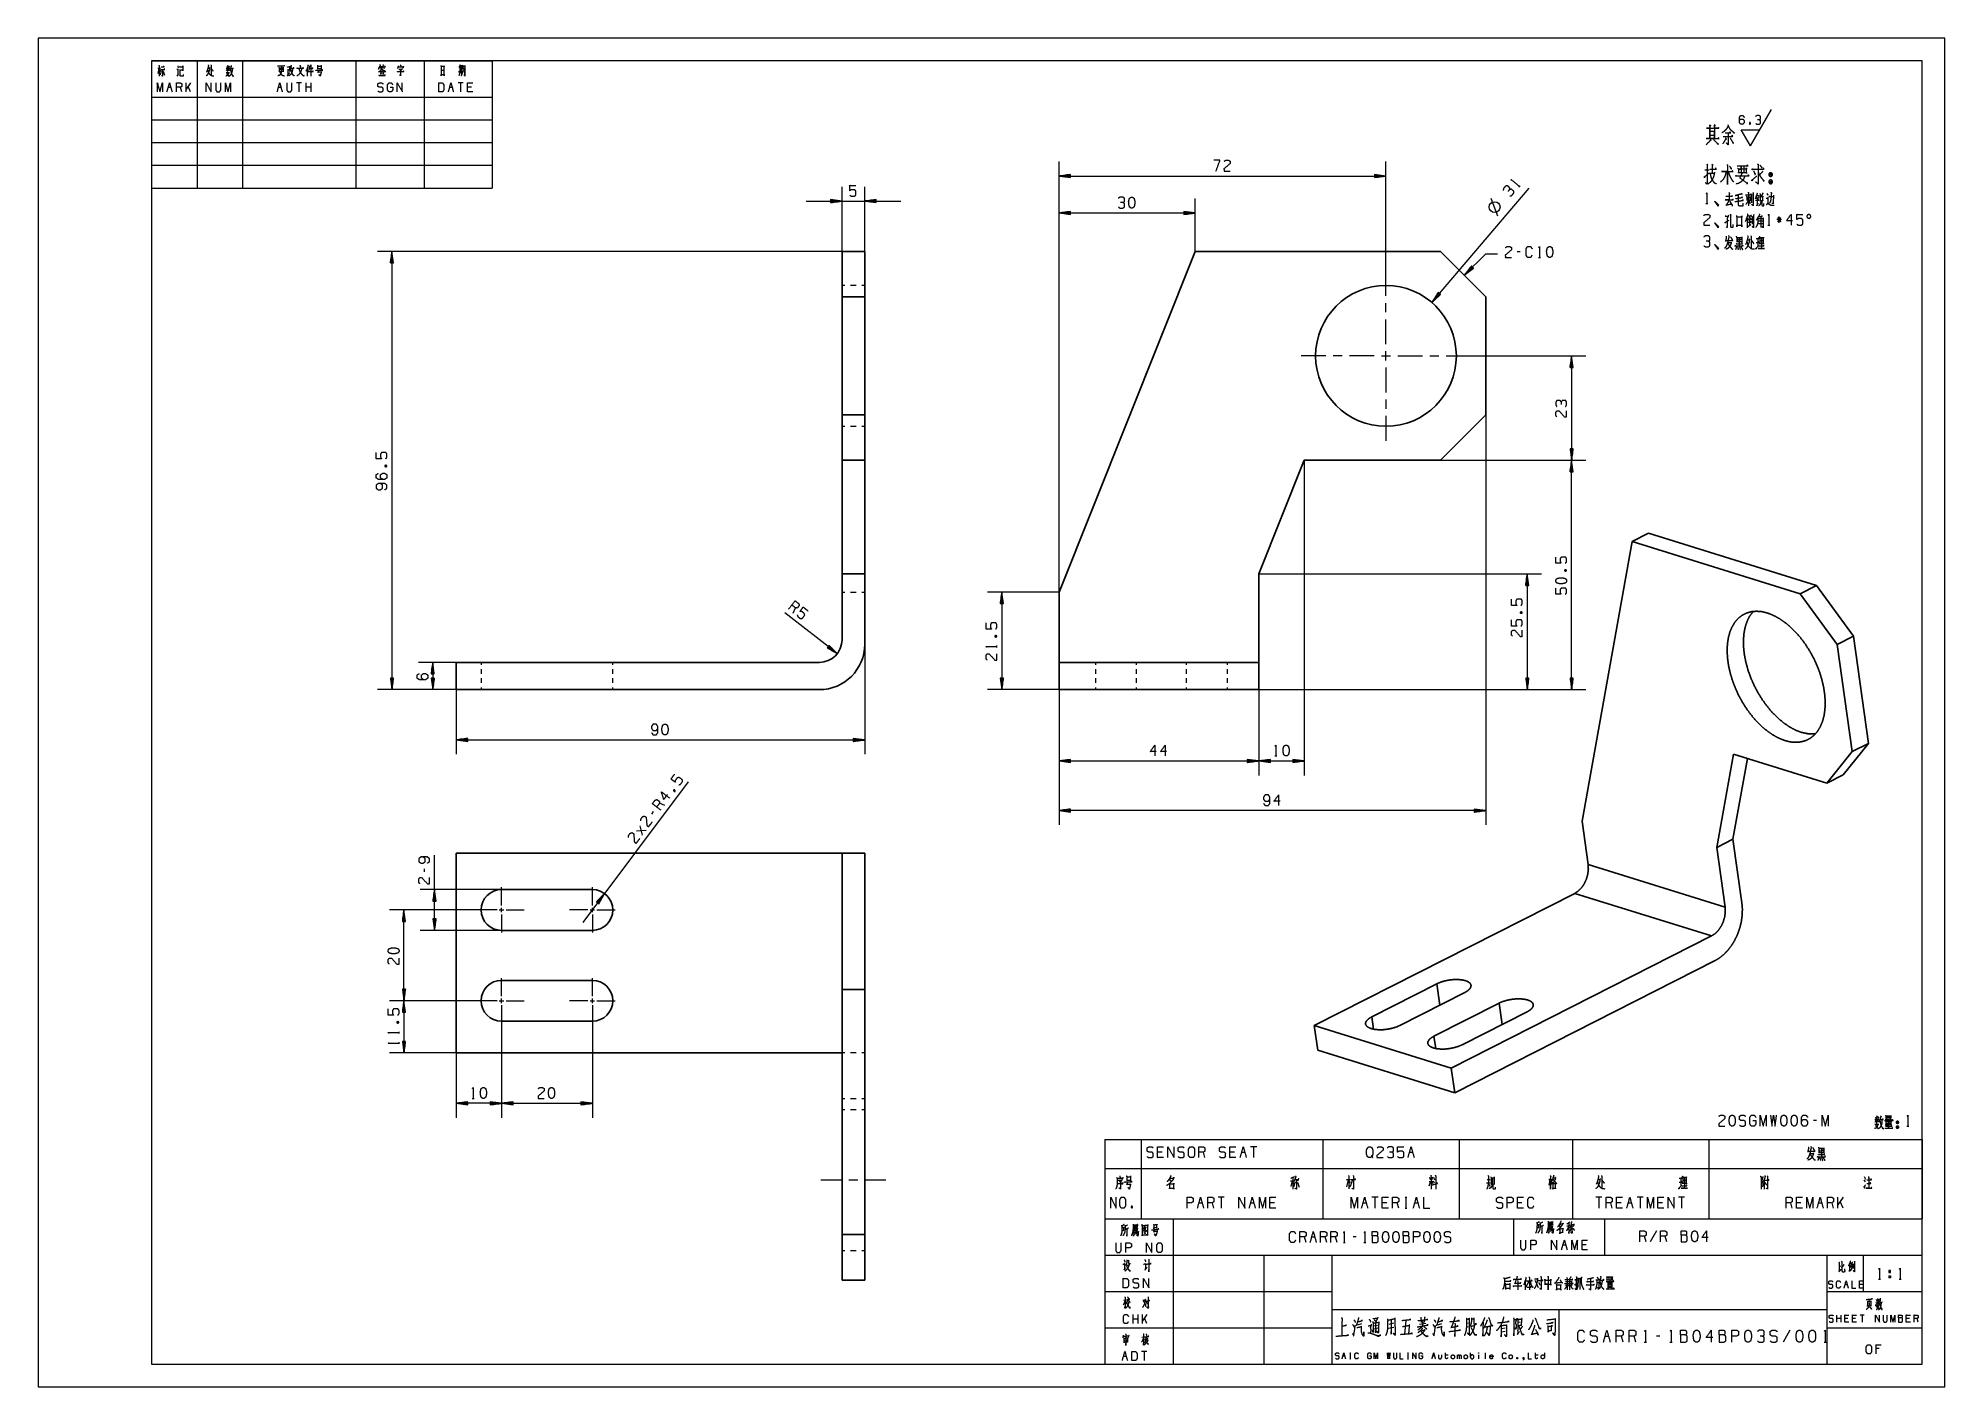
# Model space of a CAD drawing. Header units: millimetres. Extents: x 0 to 420, y 0 to 297.
import ezdxf

# ---------------------------------------------------------------- set-up
doc = ezdxf.new("R2010")
doc.units = ezdxf.units.MM
doc.layers.add('101', color=7, linetype='Continuous', true_color=0xffffff)

msp = doc.modelspace()

# ---------------------------------------------------------------- linework, layer by layer
at = {"layer": '101', "color": 133, "linetype": 'Continuous', "lineweight": 18}
for p, q in [((420, 297), (0, 297)), ((0, 297), (0, 0)), ((420, 0), (420, 297)), ((415, 292), (25, 292)), ((25, 292), (25, 264)), ((25, 292), (25, 5)), ((25, 292), (100, 292)), ((25, 292), (100, 292)), ((25, 292), (100, 292)), ((35, 292), (35, 264)), ((45, 292), (45, 264)), ((70, 292), (70, 264)), ((85, 292), (85, 264)), ((100, 292), (100, 264)), ((415, 5), (415, 292)), ((25, 284), (100, 284)), ((25, 279), (100, 279)), ((25, 274), (100, 274)), ((25, 269), (100, 269)), ((25, 264), (100, 264)), ((235, 37), (235, 5)), ((235, 37), (415, 37)), ((250, 37), (250, 5)), ((325, 37), (325, 29)), ((345, 37), (345, 29)), ((235, 29), (415, 29)), ((270, 29), (270, 5)), ((285, 29), (285, 5)), ((394, 29), (394, 5)), ((402, 29), (402, 21)), ((235, 21), (285, 21)), ((394, 21), (415, 21)), ((285, 17), (394, 17)), ((335, 17), (335, 5)), ((235, 13), (285, 13)), ((394, 13), (415, 13)), ((25, 5), (415, 5)), ((235, 5), (415, 5)), ((0, 0), (420, 0))]:
    msp.add_line(p, q, dxfattribs=at)
at = {"layer": '101', "color": 72, "linetype": 'Continuous', "lineweight": 18}
for p, q in [((26.57, 290.3), (26.35, 289.18)), ((26.36, 290.36), (26.98, 290.36)), ((26.69, 290.14), (26.91, 289.66)), ((30.74, 290.88), (30.87, 290.49)), ((31.13, 290.07), (31.22, 289.97)), ((37.42, 290.41), (37.77, 290.41)), ((41.69, 290.2), (41.43, 289.78)), ((41.53, 290.78), (41.66, 290.49)), ((41.88, 290.18), (42.11, 289.91)), ((42.14, 290.82), (41.95, 290.49)), ((53.11, 290.49), (53.99, 290.49)), ((53.11, 290.14), (53.98, 290.14)), ((54.01, 290.63), (54.01, 289.56)), ((55, 290.16), (55, 288.89)), ((55.02, 290.01), (55.35, 290.01)), ((55.4, 290.82), (55.37, 289.89)), ((59.27, 290.28), (59.27, 288.65)), ((61.56, 290.86), (62.32, 290.86)), ((61.56, 290.28), (62.32, 290.28)), ((61.73, 289.91), (61.56, 289.33)), ((62.33, 291.05), (62.33, 290.09)), ((76.04, 290.67), (76.21, 290.34)), ((92.86, 289.95), (93.25, 289.95)), ((93.22, 291.13), (93.33, 290.98)), ((27.11, 289.78), (26.88, 288.91)), ((27.56, 289.76), (27.87, 288.87)), ((28.66, 286.17), (29.22, 286.17)), ((30.65, 288.62), (30.93, 289.08)), ((31.62, 285.18), (31.34, 286.17)), ((33.59, 287.14), (32.63, 285.78)), ((32.63, 285.18), (32.63, 287.14)), ((33.59, 285.18), (33.04, 286.36)), ((41.4, 289.47), (42.16, 289.47)), ((52.94, 286.17), (53.49, 286.17)), ((53.1, 289.76), (53.98, 289.76)), ((58.02, 287.14), (56.9, 287.14)), ((57.46, 287.14), (57.46, 285.18)), ((59.02, 285.18), (59.02, 287.14)), ((60.14, 286.17), (59.02, 286.17)), ((60.14, 285.18), (60.14, 287.14)), ((61.6, 289.56), (62.33, 289.56)), ((75.31, 289.52), (75.48, 289.02)), ((75.35, 289.72), (76.07, 289.72)), ((75.6, 289.62), (75.76, 289.2)), ((76.13, 289.56), (75.92, 288.89)), ((90.65, 286.17), (91.2, 286.17)), ((93.6, 287.14), (92.49, 287.14)), ((92.92, 289.33), (92.65, 288.71)), ((93.05, 287.14), (93.05, 285.18)), ((93.18, 289.37), (93.28, 289.04)), ((93.75, 288.94), (94, 288.69)), ((95.45, 286.17), (94.61, 286.17)), ((367.15, 268.03), (368.05, 268.03)), ((368.05, 267.24), (369.19, 267.24)), ((321.55, 257.81), (320.07, 261.7)), ((326.15, 264.18), (326.42, 264.5)), ((367.36, 260.59), (367.79, 260.59)), ((376.43, 261.99), (377.1, 262.01)), ((376.79, 261.36), (377.1, 260.59)), ((377.39, 262.69), (377.53, 262.54)), ((377.44, 262.59), (377.44, 260.71)), ((377.72, 263.04), (377.86, 262.89)), ((380.61, 261.74), (380.93, 261.74)), ((380.76, 262.81), (380.97, 262.41)), ((376.43, 257.43), (376.43, 255.25)), ((377, 257.05), (377, 255.78)), ((377.12, 257.48), (377.3, 256.98)), ((377.76, 258.15), (378.01, 258.08)), ((378.83, 256.2), (379.95, 256.2)), ((378.87, 256.75), (379.96, 256.75)), ((378.97, 257.73), (379.66, 257.73)), ((379.75, 257.93), (379.42, 257.45)), ((384, 257.03), (383, 257.03)), ((383.83, 257.5), (383.17, 256.55)), ((383.17, 257.5), (383.84, 256.55)), ((383.49, 256.3), (383.49, 257.73)), ((374.16, 253.11), (375.25, 253.11)), ((374.17, 252.21), (375.25, 252.21)), ((374.24, 252.84), (374.44, 252.41)), ((374.72, 253.01), (374.72, 251.26)), ((375.07, 252.84), (374.9, 252.41)), ((375.25, 253.24), (375.25, 252.01)), ((376.5, 252.61), (376.93, 252.61)), ((376.63, 255.53), (377.28, 255.95)), ((378.78, 252.89), (378.78, 251.06)), ((379.22, 252.41), (380, 252.41)), ((381.02, 255.83), (381.44, 255.83)), ((326.48, 249.92), (325.81, 249.92)), ((330.48, 248.72), (330.91, 248.72)), ((372.21, 251.99), (372.89, 251.99)), ((76.38, 202.7), (76.8, 202.86)), ((336.23, 179.7), (336.66, 179.86)), ((166.34, 170.39), (166.81, 171.54)), ((326.47, 170.42), (326.89, 170.58)), ((210.73, 165.2), (211.16, 165.36)), ((211.18, 162.8), (211.18, 163.23)), ((272.41, 138.93), (272.84, 138.93)), ((139.93, 131.35), (140.36, 131.22)), ((135.48, 126.68), (135.08, 126.14)), ((138.01, 128.05), (136.85, 128.5)), ((131.84, 122.46), (133.9, 122.57)), ((133.1, 121.51), (132.64, 123.52)), ((85.02, 114.07), (85.02, 113.4)), ((79.04, 80.19), (79.46, 80.35)), ((79.49, 77.79), (79.49, 78.21)), ((79.49, 75.51), (79.49, 75.94)), ((95.6, 63.53), (96.03, 63.53)), ((404.7, 59.44), (404.85, 59.09)), ((405.44, 59.49), (405.21, 59.09)), ((391.71, 58.64), (391.04, 58.64)), ((404.54, 57.86), (405.46, 57.86)), ((404.89, 58.74), (404.57, 58.24)), ((405.12, 58.71), (405.4, 58.39)), ((411.65, 57.44), (412.07, 57.44)), ((235, 54.46), (235, 48.11)), ((235, 54.46), (243, 54.46)), ((243, 54.46), (243, 48.11)), ((243, 54.46), (283, 54.46)), ((247.58, 51.68), (246.58, 51.68)), ((257.02, 50.48), (256.69, 51.68)), ((263.52, 51.68), (262.51, 51.68)), ((265.12, 51.68), (265.79, 51.68)), ((268.41, 52.85), (267.06, 52.85)), ((267.74, 52.85), (267.74, 50.48)), ((283, 54.46), (283, 48.11)), ((283, 54.46), (313, 54.46)), ((302.09, 51.68), (302.76, 51.68)), ((313, 54.46), (313, 48.11)), ((313, 54.46), (338, 54.46)), ((338, 54.46), (338, 48.11)), ((338, 54.46), (368, 54.46)), ((368, 54.46), (368, 48.11)), ((368, 54.46), (415, 54.46)), ((390.33, 51.4), (391, 51.4)), ((392.27, 52.53), (393.36, 52.53)), ((392.29, 51.62), (393.36, 51.62)), ((392.36, 52.25), (392.55, 51.83)), ((392.83, 52.43), (392.83, 50.68)), ((393.19, 52.25), (393.01, 51.83)), ((393.36, 52.65), (393.36, 51.43)), ((415, 54.46), (415, 48.11)), ((235, 48.11), (243, 48.11)), ((235, 48.11), (235, 37)), ((239.76, 46.22), (240.58, 46.22)), ((240.59, 46.45), (240.59, 45.3)), ((243, 48.11), (243, 37)), ((243, 48.11), (283, 48.11)), ((283, 48.11), (313, 48.11)), ((283, 48.11), (283, 37)), ((307.33, 46.2), (307.61, 45.62)), ((313, 48.11), (338, 48.11)), ((313, 48.11), (313, 37)), ((320.7, 46.25), (320.7, 44.55)), ((338, 48.11), (368, 48.11)), ((338, 48.11), (338, 37)), ((368, 48.11), (368, 37)), ((368, 48.11), (415, 48.11)), ((380.84, 46.45), (381.02, 46.3)), ((402.21, 46.3), (402.51, 45.75)), ((415, 48.11), (415, 37)), ((239.76, 45.53), (240.58, 45.53)), ((239.95, 45.08), (239.76, 44.38)), ((239.81, 44.65), (240.59, 44.65)), ((249.23, 45.65), (249.55, 45.17)), ((275.88, 45.4), (276.64, 45.4)), ((276.21, 45.35), (275.95, 44.13)), ((276.35, 46.08), (276.35, 43.55)), ((276.39, 45.17), (276.6, 44.7)), ((276.87, 45.12), (276.55, 44)), ((276.78, 45.68), (277.56, 45.68)), ((276.8, 45.17), (276.94, 44.95)), ((277.38, 45.08), (277.79, 43.98)), ((277.63, 45.98), (277.45, 45.35)), ((288.6, 45.62), (288.21, 44.08)), ((288.74, 45.35), (289.04, 44.9)), ((306.72, 45.25), (306.32, 44.17)), ((306.37, 45.25), (307.18, 45.25)), ((306.49, 46.18), (306.62, 45.6)), ((306.87, 45.25), (307.18, 44.77)), ((307.15, 46.18), (306.94, 45.53)), ((307.31, 45.37), (307.52, 44.92)), ((319.06, 44.95), (319.87, 44.95)), ((319.15, 45.65), (319.82, 45.65)), ((320.1, 46.03), (320.7, 46.03)), ((333.02, 45.6), (332.74, 44.45)), ((343.6, 45.68), (344.03, 45.68)), ((361.81, 45.95), (361.81, 44.13)), ((362.25, 45.48), (363.03, 45.48)), ((379.52, 46.1), (379.87, 46.1)), ((380.17, 45.6), (380.17, 43.53)), ((402.12, 45.6), (402.42, 45.12)), ((240.85, 39.81), (240.99, 39.39)), ((255.72, 40.56), (256.39, 40.56)), ((259, 39.36), (258.67, 40.56)), ((261.28, 41.74), (259.94, 41.74)), ((260.61, 41.74), (260.61, 39.36)), ((267.1, 40.56), (267.77, 40.56)), ((272.33, 40.56), (271.32, 40.56)), ((291.86, 40.56), (292.53, 40.56)), ((295.14, 41.74), (293.8, 41.74)), ((294.47, 41.74), (294.47, 39.36)), ((297.08, 40.56), (296.08, 40.56)), ((299.7, 39.36), (299.36, 40.56)), ((301.12, 41.74), (301.46, 41.74)), ((301.12, 39.36), (301.46, 39.36)), ((301.3, 41.74), (301.3, 39.36)), ((303.24, 40.56), (303.91, 40.56)), ((326.85, 40.56), (325.84, 40.56)), ((344.45, 41.74), (343.11, 41.74)), ((343.78, 41.74), (343.78, 39.36)), ((346.73, 39.36), (346.39, 40.56)), ((348.67, 40.56), (347.66, 40.56)), ((350.27, 40.56), (350.94, 40.56)), ((353.56, 41.74), (352.21, 41.74)), ((352.88, 41.74), (352.88, 39.36)), ((357.77, 40.56), (356.76, 40.56)), ((362.66, 41.74), (361.32, 41.74)), ((361.99, 41.74), (361.99, 39.36)), ((386.37, 39.36), (386.04, 40.56)), ((388.31, 40.56), (387.31, 40.56)), ((392.19, 40.56), (392.87, 40.56)), ((395.48, 39.36), (395.14, 40.56)), ((397.58, 41.74), (396.41, 40.09)), ((396.41, 39.36), (396.41, 41.74)), ((397.58, 39.36), (396.91, 40.79)), ((235, 37), (243, 37)), ((241.5, 33.66), (242.04, 33.81)), ((241.79, 35.05), (241.78, 33.74)), ((243, 37), (283, 37)), ((283, 37), (313, 37)), ((313, 37), (338, 37)), ((332.92, 34.28), (333.47, 34.43)), ((333.22, 35.67), (333.2, 34.36)), ((336.72, 35.38), (337.43, 35.58)), ((338, 37), (368, 37)), ((356.46, 34.33), (355.11, 31.96)), ((368, 37), (415, 37)), ((279.28, 31.81), (278.94, 33.01)), ((280.55, 33.01), (281.22, 33.01)), ((283.83, 31.81), (283.49, 33.01)), ((286.11, 31.81), (285.77, 33.01)), ((287.5, 31.81), (287.92, 31.81)), ((290.32, 33.01), (289.65, 33.01)), ((292.05, 31.81), (292.48, 31.81)), ((335.89, 31.26), (336.48, 31.26)), ((341.01, 31.26), (340.12, 31.26)), ((354.18, 31.96), (353.85, 33.16)), ((358.73, 31.96), (358.4, 33.16)), ((396.78, 26.5), (397.1, 26.62)), ((323.21, 22.63), (324.17, 22.63)), ((323.21, 21.7), (324.19, 21.7)), ((324.17, 22.83), (324.17, 21.45)), ((326.78, 22.18), (326.69, 22.35)), ((327.52, 23.2), (327.52, 21.35)), ((328.77, 22.13), (328.69, 21.93)), ((329.6, 23.78), (330.27, 23.78)), ((336.66, 24.15), (336.87, 23.75)), ((338.49, 21.68), (338.81, 21.4)), ((339.56, 23.68), (339.56, 21.45)), ((343.35, 22.98), (343.72, 22.98)), ((343.42, 24.25), (343.6, 23.75)), ((345.78, 22.28), (346.63, 22.28)), ((345.78, 21.98), (346.61, 21.98)), ((346.4, 24.1), (346.4, 23.65)), ((398.04, 22.56), (398.48, 22.56)), ((401.88, 22.56), (401.21, 22.56)), ((405.37, 23.74), (405.8, 23.74)), ((407.69, 24.46), (408.02, 24.46)), ((407.69, 24.46), (407.69, 23.99)), ((409.93, 23.74), (410.35, 23.74)), ((239.62, 19.15), (239.06, 19.01)), ((239.43, 18.9), (239.63, 18.63)), ((404.78, 18.63), (405.57, 18.79)), ((405.68, 18.57), (406.23, 18.69)), ((241.17, 13.94), (241.17, 15.91)), ((242.28, 14.94), (241.17, 14.94)), ((242.28, 13.94), (242.28, 15.91)), ((243.29, 13.94), (243.29, 15.91)), ((244.25, 15.91), (243.29, 14.54)), ((244.25, 13.94), (243.7, 15.12)), ((290.64, 13.69), (291.54, 13.94)), ((294.25, 13.42), (295.03, 13.59)), ((294.25, 12.8), (295.08, 13)), ((297.47, 12.9), (298.59, 13.18)), ((298.54, 14.01), (297.49, 13.73)), ((301.25, 14.63), (300.98, 11.62)), ((304.3, 13.8), (305.66, 14.04)), ((308.32, 13.69), (309.22, 13.94)), ((315.02, 14.01), (314.63, 13.94)), ((315, 13.25), (314.63, 13.14)), ((323.17, 12.9), (322.32, 12.8)), ((323.85, 14.45), (323.66, 14.35)), ((326.44, 14.25), (325.93, 14.18)), ((396.24, 14.25), (396.24, 15.82)), ((397.13, 15.04), (396.24, 15.04)), ((397.13, 14.25), (397.13, 15.82)), ((398.6, 15.04), (397.94, 15.04)), ((400.3, 15.04), (399.63, 15.04)), ((402.22, 15.82), (401.33, 15.82)), ((401.78, 15.82), (401.78, 14.25)), ((412.18, 15.04), (411.51, 15.04)), ((414.1, 14.25), (413.88, 15.04)), ((239.32, 10.28), (239.85, 10.36)), ((243.7, 10.96), (243.12, 10.84)), ((243.49, 10.67), (243.68, 10.43)), ((322.32, 12.14), (323.17, 12.25)), ((345.17, 11.17), (345.91, 11.17)), ((349.11, 9.85), (348.74, 11.17)), ((351.94, 9.85), (351.57, 11.17)), ((353.79, 9.85), (354.26, 9.85)), ((357.23, 11.17), (356.49, 11.17)), ((359.45, 9.85), (359.92, 9.85)), ((385.88, 12.47), (384.4, 9.85)), ((393.39, 9.85), (393.86, 9.85)), ((405.52, 8.46), (404.84, 8.46)), ((239.1, 6.79), (239.66, 6.79)), ((244.18, 7.77), (243.07, 7.77)), ((243.62, 7.77), (243.62, 5.8)), ((287.41, 6.84), (287.78, 6.84)), ((288.91, 7.48), (289.1, 7.48)), ((288.91, 6.17), (289.1, 6.17)), ((289.01, 7.48), (289.01, 6.17)), ((301.64, 7.48), (301.83, 7.48)), ((301.64, 6.17), (301.83, 6.17)), ((301.74, 7.48), (301.74, 6.17)), ((307.21, 6.84), (307.58, 6.84)), ((309.85, 7.04), (310.59, 7.04)), ((312.68, 6.17), (312.68, 7.04)), ((315.51, 6.52), (315.51, 7.48)), ((317.3, 7.04), (317.3, 6.17)), ((318.71, 7.5), (318.71, 6.17)), ((329.66, 7.04), (330.39, 7.04))]:
    msp.add_line(p, q, dxfattribs=at)
at = {"layer": '101', "color": 43, "linetype": 'Continuous', "lineweight": 18}
for p, q in [((377, 278.41), (377.12, 278.08)), ((377.18, 273.32), (381.79, 281.32)), ((375.16, 276.82), (379.2, 276.82)), ((377.18, 273.32), (375.16, 276.82))]:
    msp.add_line(p, q, dxfattribs=at)
at = {"layer": '101', "color": 22, "linetype": 'Continuous', "lineweight": 18}
for p, q in [((224.89, 175.03), (224.89, 269.81)), ((296.89, 245.71), (296.89, 269.81)), ((227.43, 266.97), (224.89, 266.64)), ((224.89, 266.64), (227.43, 266.3)), ((224.89, 266.64), (296.89, 266.64)), ((227.43, 266.66), (225.09, 266.66)), ((227.43, 266.61), (225.09, 266.61)), ((227.43, 266.71), (225.47, 266.71)), ((227.43, 266.56), (225.47, 266.56)), ((227.43, 266.76), (225.86, 266.76)), ((227.43, 266.51), (225.86, 266.51)), ((227.43, 266.81), (226.24, 266.81)), ((227.43, 266.46), (226.24, 266.46)), ((227.43, 266.87), (226.63, 266.87)), ((227.43, 266.41), (226.63, 266.41)), ((227.43, 266.92), (227.02, 266.92)), ((227.43, 266.36), (227.02, 266.36)), ((227.43, 266.97), (227.4, 266.97)), ((227.43, 266.97), (227.4, 266.97)), ((227.43, 266.31), (227.4, 266.31)), ((227.43, 266.31), (227.4, 266.31)), ((227.43, 266.3), (227.43, 266.97)), ((296.89, 266.64), (294.35, 266.97)), ((294.35, 266.97), (294.35, 266.3)), ((294.35, 266.97), (294.38, 266.97)), ((294.35, 266.97), (294.38, 266.97)), ((294.35, 266.92), (294.77, 266.92)), ((294.35, 266.87), (295.16, 266.87)), ((294.35, 266.81), (295.54, 266.81)), ((294.35, 266.76), (295.93, 266.76)), ((294.35, 266.71), (296.31, 266.71)), ((294.35, 266.66), (296.7, 266.66)), ((294.35, 266.3), (296.89, 266.64)), ((294.35, 266.61), (296.7, 266.61)), ((294.35, 266.56), (296.31, 266.56)), ((294.35, 266.51), (295.93, 266.51)), ((294.35, 266.46), (295.54, 266.46)), ((294.35, 266.41), (295.16, 266.41)), ((294.35, 266.36), (294.77, 266.36)), ((294.35, 266.31), (294.38, 266.31)), ((294.35, 266.31), (294.38, 266.31)), ((169.15, 261.11), (190.02, 261.11)), ((177.08, 261.11), (174.54, 261.45)), ((174.54, 261.45), (174.54, 260.78)), ((174.54, 261.44), (174.58, 261.44)), ((174.54, 261.44), (174.58, 261.44)), ((174.54, 261.39), (174.96, 261.39)), ((174.54, 261.34), (175.35, 261.34)), ((174.54, 261.29), (175.73, 261.29)), ((174.54, 261.24), (176.12, 261.24)), ((174.54, 261.19), (176.5, 261.19)), ((174.54, 261.14), (176.89, 261.14)), ((174.54, 260.78), (177.08, 261.11)), ((174.54, 261.09), (176.89, 261.09)), ((174.54, 261.04), (176.5, 261.04)), ((174.54, 260.99), (176.12, 260.99)), ((174.54, 260.94), (175.73, 260.94)), ((174.54, 260.88), (175.35, 260.88)), ((174.54, 260.83), (174.96, 260.83)), ((174.54, 260.78), (174.58, 260.78)), ((174.54, 260.78), (174.58, 260.78)), ((177.08, 250.03), (177.08, 264.29)), ((182.08, 250.03), (182.08, 264.29)), ((184.62, 261.45), (182.08, 261.11)), ((182.08, 261.11), (184.62, 260.78)), ((184.62, 261.14), (182.28, 261.14)), ((184.62, 261.09), (182.28, 261.09)), ((184.62, 261.19), (182.66, 261.19)), ((184.62, 261.04), (182.66, 261.04)), ((184.62, 261.24), (183.05, 261.24)), ((184.62, 260.99), (183.05, 260.99)), ((184.62, 261.29), (183.43, 261.29)), ((184.62, 260.94), (183.43, 260.94)), ((184.62, 261.34), (183.82, 261.34)), ((184.62, 260.88), (183.82, 260.88)), ((184.62, 261.39), (184.21, 261.39)), ((184.62, 260.83), (184.21, 260.83)), ((184.62, 261.44), (184.59, 261.44)), ((184.62, 261.44), (184.59, 261.44)), ((184.62, 260.78), (184.59, 260.78)), ((184.62, 260.78), (184.59, 260.78)), ((184.62, 260.78), (184.62, 261.45)), ((224.89, 175.03), (224.89, 261.67)), ((254.89, 250.03), (254.89, 261.67)), ((306.96, 238.82), (328.44, 263.96)), ((227.43, 258.83), (224.89, 258.5)), ((224.89, 258.5), (227.43, 258.16)), ((224.89, 258.5), (254.89, 258.5)), ((227.43, 258.52), (225.09, 258.52)), ((227.43, 258.47), (225.09, 258.47)), ((227.43, 258.58), (225.47, 258.58)), ((227.43, 258.42), (225.47, 258.42)), ((227.43, 258.63), (225.86, 258.63)), ((227.43, 258.37), (225.86, 258.37)), ((227.43, 258.68), (226.24, 258.68)), ((227.43, 258.32), (226.24, 258.32)), ((227.43, 258.73), (226.63, 258.73)), ((227.43, 258.27), (226.63, 258.27)), ((227.43, 258.78), (227.02, 258.78)), ((227.43, 258.22), (227.02, 258.22)), ((227.43, 258.83), (227.4, 258.83)), ((227.43, 258.83), (227.4, 258.83)), ((227.43, 258.17), (227.4, 258.17)), ((227.43, 258.17), (227.4, 258.17)), ((227.43, 258.16), (227.43, 258.83)), ((252.35, 258.83), (252.38, 258.83)), ((252.35, 258.83), (252.38, 258.83)), ((254.89, 258.5), (252.35, 258.83)), ((252.35, 258.83), (252.35, 258.16)), ((252.35, 258.78), (252.77, 258.78)), ((252.35, 258.73), (253.16, 258.73)), ((252.35, 258.68), (253.54, 258.68)), ((252.35, 258.63), (253.93, 258.63)), ((252.35, 258.58), (254.31, 258.58)), ((252.35, 258.52), (254.7, 258.52)), ((252.35, 258.16), (254.89, 258.5)), ((252.35, 258.47), (254.7, 258.47)), ((252.35, 258.42), (254.31, 258.42)), ((252.35, 258.37), (253.93, 258.37)), ((252.35, 258.32), (253.54, 258.32)), ((252.35, 258.27), (253.16, 258.27)), ((252.35, 258.22), (252.77, 258.22)), ((252.35, 258.17), (252.38, 258.17)), ((252.35, 258.17), (252.38, 258.17)), ((177.08, 250.03), (74.75, 250.03)), ((77.92, 250.03), (77.59, 247.49)), ((77.64, 247.49), (77.64, 247.91)), ((77.69, 247.49), (77.69, 248.3)), ((77.74, 247.49), (77.74, 248.68)), ((77.8, 247.49), (77.8, 249.07)), ((77.85, 247.49), (77.85, 249.45)), ((77.9, 247.49), (77.9, 249.84)), ((78.26, 247.49), (77.92, 250.03)), ((77.92, 250.03), (77.92, 153.53)), ((77.95, 247.49), (77.95, 249.84)), ((78, 247.49), (78, 249.45)), ((78.05, 247.49), (78.05, 249.07)), ((78.1, 247.49), (78.1, 248.68)), ((78.15, 247.49), (78.15, 248.3)), ((78.2, 247.49), (78.2, 247.91)), ((318.89, 249.53), (314.14, 244.78)), ((318.89, 249.53), (321.43, 249.53)), ((77.59, 247.49), (77.59, 247.52)), ((77.59, 247.49), (77.59, 247.52)), ((77.59, 247.49), (78.26, 247.49)), ((78.25, 247.49), (78.25, 247.52)), ((78.25, 247.49), (78.25, 247.52)), ((315.7, 246.82), (314.14, 244.78)), ((314.14, 244.78), (316.17, 246.34)), ((315.92, 246.6), (314.26, 244.94)), ((315.96, 246.56), (314.3, 244.9)), ((315.88, 246.63), (314.5, 245.25)), ((315.99, 246.53), (314.6, 245.14)), ((315.85, 246.67), (314.73, 245.56)), ((316.03, 246.49), (314.91, 245.38)), ((315.81, 246.71), (314.97, 245.86)), ((315.78, 246.74), (315.21, 246.17)), ((316.06, 246.45), (315.22, 245.61)), ((315.74, 246.78), (315.44, 246.48)), ((316.1, 246.42), (315.53, 245.85)), ((315.7, 246.81), (315.68, 246.79)), ((315.7, 246.81), (315.68, 246.79)), ((316.17, 246.34), (315.7, 246.82)), ((316.14, 246.38), (315.84, 246.09)), ((316.17, 246.35), (316.15, 246.32)), ((316.17, 246.35), (316.15, 246.32)), ((308.36, 240.97), (306.96, 238.82)), ((306.96, 238.82), (308.87, 240.53)), ((308.59, 240.76), (307.07, 238.98)), ((308.63, 240.73), (307.11, 238.95)), ((308.55, 240.8), (307.28, 239.31)), ((308.67, 240.7), (307.4, 239.21)), ((308.51, 240.83), (307.49, 239.63)), ((308.71, 240.67), (307.68, 239.47)), ((308.48, 240.86), (307.7, 239.96)), ((308.44, 240.9), (307.92, 240.29)), ((308.75, 240.63), (307.97, 239.73)), ((308.4, 240.93), (308.13, 240.61)), ((308.79, 240.6), (308.26, 239.99)), ((308.36, 240.96), (308.34, 240.94)), ((308.36, 240.96), (308.34, 240.94)), ((308.87, 240.53), (308.36, 240.97)), ((308.82, 240.57), (308.55, 240.25)), ((308.86, 240.53), (308.84, 240.51)), ((308.86, 240.53), (308.84, 240.51)), ((315.57, 227.03), (340.95, 227.03)), ((337.77, 227.03), (337.44, 224.49)), ((337.75, 224.49), (337.75, 226.84)), ((338.11, 224.49), (337.77, 227.03)), ((337.77, 227.03), (337.77, 204.03)), ((337.8, 224.49), (337.8, 226.84)), ((337.44, 224.49), (337.44, 224.52)), ((337.44, 224.49), (337.44, 224.52)), ((337.44, 224.49), (338.11, 224.49)), ((337.49, 224.49), (337.49, 224.91)), ((337.54, 224.49), (337.54, 225.3)), ((337.6, 224.49), (337.6, 225.68)), ((337.65, 224.49), (337.65, 226.07)), ((337.7, 224.49), (337.7, 226.45)), ((337.85, 224.49), (337.85, 226.45)), ((337.9, 224.49), (337.9, 226.07)), ((337.95, 224.49), (337.95, 225.68)), ((338, 224.49), (338, 225.3)), ((338.05, 224.49), (338.05, 224.91)), ((338.1, 224.49), (338.1, 224.52)), ((338.1, 224.49), (338.1, 224.52)), ((318.89, 214.03), (318.89, 123.73)), ((337.44, 206.57), (337.77, 204.03)), ((338.11, 206.57), (337.44, 206.57)), ((337.44, 206.57), (337.44, 206.54)), ((337.44, 206.57), (337.44, 206.54)), ((337.49, 206.57), (337.49, 206.15)), ((337.54, 206.57), (337.54, 205.77)), ((337.6, 206.57), (337.6, 205.38)), ((337.65, 206.57), (337.65, 205)), ((337.7, 206.57), (337.7, 204.61)), ((337.75, 206.57), (337.75, 204.23)), ((337.77, 204.03), (338.11, 206.57)), ((337.8, 206.57), (337.8, 204.23)), ((337.85, 206.57), (337.85, 204.61)), ((337.9, 206.57), (337.9, 205)), ((337.95, 206.57), (337.95, 205.38)), ((338, 206.57), (338, 205.77)), ((338.05, 206.57), (338.05, 206.15)), ((338.1, 206.57), (338.1, 206.54)), ((338.1, 206.57), (338.1, 206.54)), ((278.89, 204.03), (278.89, 134.66)), ((308.89, 204.03), (340.95, 204.03)), ((308.89, 204.03), (340.95, 204.03)), ((337.77, 204.03), (337.44, 201.49)), ((337.49, 201.49), (337.49, 201.91)), ((337.54, 201.49), (337.54, 202.3)), ((337.6, 201.49), (337.6, 202.68)), ((337.65, 201.49), (337.65, 203.07)), ((337.7, 201.49), (337.7, 203.45)), ((337.75, 201.49), (337.75, 203.84)), ((337.77, 153.53), (337.77, 204.03)), ((338.11, 201.49), (337.77, 204.03)), ((337.8, 201.49), (337.8, 203.84)), ((337.85, 201.49), (337.85, 203.45)), ((337.9, 201.49), (337.9, 203.07)), ((337.95, 201.49), (337.95, 202.68)), ((338, 201.49), (338, 202.3)), ((338.05, 201.49), (338.05, 201.91)), ((337.44, 201.49), (337.44, 201.52)), ((337.44, 201.49), (337.44, 201.52)), ((337.44, 201.49), (338.11, 201.49)), ((338.1, 201.49), (338.1, 201.52)), ((338.1, 201.49), (338.1, 201.52)), ((182.08, 179.03), (182.08, 139.3)), ((268.89, 179.03), (331.18, 179.03)), ((328.01, 179.03), (327.67, 176.49)), ((327.67, 176.49), (328.34, 176.49)), ((327.68, 176.49), (327.68, 176.52)), ((327.68, 176.49), (327.68, 176.52)), ((327.73, 176.49), (327.73, 176.91)), ((327.78, 176.49), (327.78, 177.3)), ((327.83, 176.49), (327.83, 177.68)), ((327.88, 176.49), (327.88, 178.07)), ((327.93, 176.49), (327.93, 178.45)), ((327.98, 176.49), (327.98, 178.84)), ((328.34, 176.49), (328.01, 179.03)), ((328.01, 179.03), (328.01, 153.53)), ((328.03, 176.49), (328.03, 178.84)), ((328.08, 176.49), (328.08, 178.45)), ((328.14, 176.49), (328.14, 178.07)), ((328.19, 176.49), (328.19, 177.68)), ((328.24, 176.49), (328.24, 177.3)), ((328.29, 176.49), (328.29, 176.91)), ((328.34, 176.49), (328.34, 176.52)), ((328.34, 176.49), (328.34, 176.52)), ((224.89, 175.03), (209.1, 175.03)), ((212.28, 175.03), (211.94, 172.49)), ((211.94, 172.49), (212.61, 172.49)), ((211.95, 172.49), (211.95, 172.52)), ((211.95, 172.49), (211.95, 172.52)), ((212, 172.49), (212, 172.91)), ((212.05, 172.49), (212.05, 173.3)), ((212.1, 172.49), (212.1, 173.68)), ((212.15, 172.49), (212.15, 174.07)), ((212.2, 172.49), (212.2, 174.45)), ((212.25, 172.49), (212.25, 174.84)), ((212.28, 175.03), (212.28, 153.53)), ((212.61, 172.49), (212.28, 175.03)), ((212.3, 172.49), (212.3, 174.84)), ((212.35, 172.49), (212.35, 174.45)), ((212.4, 172.49), (212.4, 174.07)), ((212.45, 172.49), (212.45, 173.68)), ((212.5, 172.49), (212.5, 173.3)), ((212.56, 172.49), (212.56, 172.91)), ((212.61, 172.49), (212.61, 172.52)), ((212.61, 172.49), (212.61, 172.52)), ((176.03, 161.46), (164.47, 170.46)), ((224.89, 164.53), (224.89, 134.66)), ((224.89, 164.53), (224.89, 123.73)), ((268.89, 164.53), (268.89, 134.66)), ((268.89, 164.53), (268.89, 134.66)), ((174.23, 163.28), (173.82, 162.76)), ((173.82, 162.76), (173.85, 162.74)), ((173.82, 162.76), (176.03, 161.46)), ((173.82, 162.76), (173.85, 162.74)), ((173.85, 162.8), (174.18, 162.54)), ((173.88, 162.84), (174.52, 162.35)), ((173.92, 162.88), (174.85, 162.15)), ((173.95, 162.92), (175.19, 161.95)), ((173.98, 162.96), (175.53, 161.76)), ((174.01, 163), (175.86, 161.56)), ((174.04, 163.04), (175.89, 161.6)), ((174.07, 163.08), (175.62, 161.88)), ((174.1, 163.12), (175.35, 162.15)), ((174.13, 163.16), (175.07, 162.43)), ((174.17, 163.2), (174.8, 162.71)), ((174.2, 163.24), (174.53, 162.98)), ((174.23, 163.28), (174.25, 163.26)), ((174.23, 163.28), (174.25, 163.26)), ((176.03, 161.46), (174.23, 163.28)), ((77.59, 156.07), (77.59, 156.04)), ((78.26, 156.07), (77.59, 156.07)), ((77.59, 156.07), (77.92, 153.53)), ((77.59, 156.07), (77.59, 156.04)), ((77.64, 156.07), (77.64, 155.65)), ((77.69, 156.07), (77.69, 155.27)), ((77.74, 156.07), (77.74, 154.88)), ((77.8, 156.07), (77.8, 154.5)), ((77.85, 156.07), (77.85, 154.11)), ((77.9, 156.07), (77.9, 153.73)), ((77.92, 153.53), (78.26, 156.07)), ((77.95, 156.07), (77.95, 153.73)), ((78, 156.07), (78, 154.11)), ((78.05, 156.07), (78.05, 154.5)), ((78.1, 156.07), (78.1, 154.88)), ((78.15, 156.07), (78.15, 155.27)), ((78.2, 156.07), (78.2, 155.65)), ((78.25, 156.07), (78.25, 156.04)), ((78.25, 156.07), (78.25, 156.04)), ((92.08, 159.53), (83.76, 159.53)), ((86.93, 159.53), (86.6, 156.99)), ((86.6, 156.99), (86.6, 157.02)), ((86.6, 156.99), (86.6, 157.02)), ((86.6, 156.99), (87.27, 156.99)), ((86.6, 156.07), (86.6, 156.04)), ((86.6, 156.07), (86.6, 156.04)), ((87.27, 156.07), (86.6, 156.07)), ((86.6, 156.07), (86.93, 153.53)), ((86.65, 156.99), (86.65, 157.41)), ((86.65, 156.07), (86.65, 155.65)), ((86.7, 156.99), (86.7, 157.8)), ((86.7, 156.07), (86.7, 155.27)), ((86.75, 156.99), (86.75, 158.18)), ((86.75, 156.07), (86.75, 154.88)), ((86.8, 156.99), (86.8, 158.57)), ((86.8, 156.07), (86.8, 154.5)), ((86.86, 156.99), (86.86, 158.95)), ((86.86, 156.07), (86.86, 154.11)), ((86.91, 156.99), (86.91, 159.34)), ((86.91, 156.07), (86.91, 153.73)), ((86.93, 159.53), (86.93, 153.53)), ((87.27, 156.99), (86.93, 159.53)), ((86.93, 153.53), (87.27, 156.07)), ((86.96, 156.99), (86.96, 159.34)), ((86.96, 156.07), (86.96, 153.73)), ((87.01, 156.99), (87.01, 158.95)), ((87.01, 156.07), (87.01, 154.11)), ((87.06, 156.99), (87.06, 158.57)), ((87.06, 156.07), (87.06, 154.5)), ((87.11, 156.99), (87.11, 158.18)), ((87.11, 156.07), (87.11, 154.88)), ((87.16, 156.99), (87.16, 157.8)), ((87.16, 156.07), (87.16, 155.27)), ((87.21, 156.99), (87.21, 157.41)), ((87.21, 156.07), (87.21, 155.65)), ((87.26, 156.99), (87.26, 157.02)), ((87.26, 156.99), (87.26, 157.02)), ((87.26, 156.07), (87.26, 156.04)), ((87.26, 156.07), (87.26, 156.04)), ((212.61, 156.07), (211.94, 156.07)), ((211.94, 156.07), (212.28, 153.53)), ((211.95, 156.07), (211.95, 156.04)), ((211.95, 156.07), (211.95, 156.04)), ((212, 156.07), (212, 155.65)), ((212.05, 156.07), (212.05, 155.27)), ((212.1, 156.07), (212.1, 154.88)), ((212.15, 156.07), (212.15, 154.5)), ((212.2, 156.07), (212.2, 154.11)), ((212.25, 156.07), (212.25, 153.73)), ((212.28, 153.53), (212.61, 156.07)), ((212.3, 156.07), (212.3, 153.73)), ((212.35, 156.07), (212.35, 154.11)), ((212.4, 156.07), (212.4, 154.5)), ((212.45, 156.07), (212.45, 154.88)), ((212.5, 156.07), (212.5, 155.27)), ((212.56, 156.07), (212.56, 155.65)), ((212.61, 156.07), (212.61, 156.04)), ((212.61, 156.07), (212.61, 156.04)), ((328.34, 156.07), (327.67, 156.07)), ((327.67, 156.07), (328.01, 153.53)), ((327.68, 156.07), (327.68, 156.04)), ((327.68, 156.07), (327.68, 156.04)), ((327.73, 156.07), (327.73, 155.65)), ((327.78, 156.07), (327.78, 155.27)), ((327.83, 156.07), (327.83, 154.88)), ((327.88, 156.07), (327.88, 154.5)), ((327.93, 156.07), (327.93, 154.11)), ((327.98, 156.07), (327.98, 153.73)), ((328.01, 153.53), (328.34, 156.07)), ((328.03, 156.07), (328.03, 153.73)), ((328.08, 156.07), (328.08, 154.11)), ((328.14, 156.07), (328.14, 154.5)), ((328.19, 156.07), (328.19, 154.88)), ((328.24, 156.07), (328.24, 155.27)), ((328.29, 156.07), (328.29, 155.65)), ((328.34, 156.07), (328.34, 156.04)), ((328.34, 156.07), (328.34, 156.04)), ((338.11, 156.07), (337.44, 156.07)), ((337.44, 156.07), (337.77, 153.53)), ((337.44, 156.07), (337.44, 156.04)), ((337.44, 156.07), (337.44, 156.04)), ((337.49, 156.07), (337.49, 155.65)), ((337.54, 156.07), (337.54, 155.27)), ((337.6, 156.07), (337.6, 154.88)), ((337.65, 156.07), (337.65, 154.5)), ((337.7, 156.07), (337.7, 154.11)), ((337.75, 156.07), (337.75, 153.73)), ((337.77, 153.53), (338.11, 156.07)), ((337.8, 156.07), (337.8, 153.73)), ((337.85, 156.07), (337.85, 154.11)), ((337.9, 156.07), (337.9, 154.5)), ((337.95, 156.07), (337.95, 154.88)), ((338, 156.07), (338, 155.27)), ((338.05, 156.07), (338.05, 155.65)), ((338.1, 156.07), (338.1, 156.04)), ((338.1, 156.07), (338.1, 156.04)), ((92.08, 153.53), (74.75, 153.53)), ((92.08, 153.53), (83.76, 153.53)), ((92.08, 153.53), (92.08, 139.3)), ((224.89, 153.53), (209.1, 153.53)), ((268.89, 153.53), (340.95, 153.53)), ((268.89, 153.53), (331.18, 153.53)), ((94.62, 142.8), (92.08, 142.47)), ((94.62, 142.8), (94.59, 142.8)), ((94.62, 142.8), (94.59, 142.8)), ((94.62, 142.14), (94.62, 142.8)), ((182.08, 142.47), (179.54, 142.8)), ((179.54, 142.8), (179.58, 142.8)), ((179.54, 142.8), (179.54, 142.14)), ((179.54, 142.8), (179.58, 142.8)), ((92.08, 142.47), (94.62, 142.14)), ((92.08, 142.47), (182.08, 142.47)), ((94.62, 142.5), (92.28, 142.5)), ((94.62, 142.44), (92.28, 142.44)), ((94.62, 142.55), (92.66, 142.55)), ((94.62, 142.39), (92.66, 142.39)), ((94.62, 142.6), (93.05, 142.6)), ((94.62, 142.34), (93.05, 142.34)), ((94.62, 142.65), (93.43, 142.65)), ((94.62, 142.29), (93.43, 142.29)), ((94.62, 142.7), (93.82, 142.7)), ((94.62, 142.24), (93.82, 142.24)), ((94.62, 142.75), (94.21, 142.75)), ((94.62, 142.19), (94.21, 142.19)), ((94.62, 142.14), (94.59, 142.14)), ((94.62, 142.14), (94.59, 142.14)), ((179.54, 142.75), (179.96, 142.75)), ((179.54, 142.7), (180.35, 142.7)), ((179.54, 142.65), (180.73, 142.65)), ((179.54, 142.6), (181.12, 142.6)), ((179.54, 142.55), (181.5, 142.55)), ((179.54, 142.5), (181.89, 142.5)), ((179.54, 142.14), (182.08, 142.47)), ((179.54, 142.44), (181.89, 142.44)), ((179.54, 142.39), (181.5, 142.39)), ((179.54, 142.34), (181.12, 142.34)), ((179.54, 142.29), (180.73, 142.29)), ((179.54, 142.24), (180.35, 142.24)), ((179.54, 142.19), (179.96, 142.19)), ((179.54, 142.14), (179.58, 142.14)), ((179.54, 142.14), (179.58, 142.14)), ((227.43, 138.17), (224.89, 137.83)), ((224.89, 137.83), (227.43, 137.5)), ((224.89, 137.83), (268.89, 137.83)), ((227.43, 137.86), (225.09, 137.86)), ((227.43, 137.81), (225.09, 137.81)), ((227.43, 137.91), (225.47, 137.91)), ((227.43, 137.76), (225.47, 137.76)), ((227.43, 137.96), (225.86, 137.96)), ((227.43, 137.71), (225.86, 137.71)), ((227.43, 138.01), (226.24, 138.01)), ((227.43, 137.66), (226.24, 137.66)), ((227.43, 138.06), (226.63, 138.06)), ((227.43, 137.6), (226.63, 137.6)), ((227.43, 138.11), (227.02, 138.11)), ((227.43, 137.55), (227.02, 137.55)), ((227.43, 138.16), (227.4, 138.16)), ((227.43, 138.16), (227.4, 138.16)), ((227.43, 137.5), (227.4, 137.5)), ((227.43, 137.5), (227.4, 137.5)), ((227.43, 137.5), (227.43, 138.17)), ((268.89, 137.83), (266.35, 138.17)), ((266.35, 138.17), (266.35, 137.5)), ((266.35, 138.16), (266.38, 138.16)), ((266.35, 138.16), (266.38, 138.16)), ((266.35, 138.11), (266.77, 138.11)), ((266.35, 138.06), (267.16, 138.06)), ((266.35, 138.01), (267.54, 138.01)), ((266.35, 137.96), (267.93, 137.96)), ((266.35, 137.91), (268.31, 137.91)), ((266.35, 137.86), (268.7, 137.86)), ((266.35, 137.5), (268.89, 137.83)), ((266.35, 137.81), (268.7, 137.81)), ((266.35, 137.76), (268.31, 137.76)), ((266.35, 137.71), (267.93, 137.71)), ((266.35, 137.66), (267.54, 137.66)), ((266.35, 137.6), (267.16, 137.6)), ((266.35, 137.55), (266.77, 137.55)), ((266.35, 137.5), (266.38, 137.5)), ((266.35, 137.5), (266.38, 137.5)), ((271.43, 138.17), (268.89, 137.83)), ((268.89, 137.83), (278.89, 137.83)), ((268.89, 137.83), (271.43, 137.5)), ((271.43, 137.86), (269.09, 137.86)), ((271.43, 137.81), (269.09, 137.81)), ((271.43, 137.91), (269.47, 137.91)), ((271.43, 137.76), (269.47, 137.76)), ((271.43, 137.96), (269.86, 137.96)), ((271.43, 137.71), (269.86, 137.71)), ((271.43, 138.01), (270.24, 138.01)), ((271.43, 137.66), (270.24, 137.66)), ((271.43, 138.06), (270.63, 138.06)), ((271.43, 137.6), (270.63, 137.6)), ((271.43, 138.11), (271.02, 138.11)), ((271.43, 137.55), (271.02, 137.55)), ((271.43, 138.16), (271.4, 138.16)), ((271.43, 138.16), (271.4, 138.16)), ((271.43, 137.5), (271.4, 137.5)), ((271.43, 137.5), (271.4, 137.5)), ((271.43, 137.5), (271.43, 138.17)), ((276.35, 138.17), (276.35, 137.5)), ((278.89, 137.83), (276.35, 138.17)), ((276.35, 138.16), (276.38, 138.16)), ((276.35, 138.16), (276.38, 138.16)), ((276.35, 138.11), (276.77, 138.11)), ((276.35, 138.06), (277.16, 138.06)), ((276.35, 138.01), (277.54, 138.01)), ((276.35, 137.96), (277.93, 137.96)), ((276.35, 137.91), (278.31, 137.91)), ((276.35, 137.86), (278.7, 137.86)), ((276.35, 137.5), (278.89, 137.83)), ((276.35, 137.81), (278.7, 137.81)), ((276.35, 137.76), (278.31, 137.76)), ((276.35, 137.71), (277.93, 137.71)), ((276.35, 137.66), (277.54, 137.66)), ((276.35, 137.6), (277.16, 137.6)), ((276.35, 137.55), (276.77, 137.55)), ((276.35, 137.5), (276.38, 137.5)), ((276.35, 137.5), (276.38, 137.5)), ((120.02, 102.27), (143.25, 133.21)), ((227.43, 127.24), (224.89, 126.91)), ((224.89, 126.91), (227.43, 126.57)), ((318.89, 126.91), (224.89, 126.91)), ((227.43, 126.93), (225.09, 126.93)), ((227.43, 126.88), (225.09, 126.88)), ((227.43, 126.98), (225.47, 126.98)), ((227.43, 126.83), (225.47, 126.83)), ((227.43, 127.03), (225.86, 127.03)), ((227.43, 126.78), (225.86, 126.78)), ((227.43, 127.08), (226.24, 127.08)), ((227.43, 126.73), (226.24, 126.73)), ((227.43, 127.13), (226.63, 127.13)), ((227.43, 126.68), (226.63, 126.68)), ((227.43, 127.19), (227.02, 127.19)), ((227.43, 126.63), (227.02, 126.63)), ((227.43, 127.24), (227.4, 127.24)), ((227.43, 127.24), (227.4, 127.24)), ((227.43, 126.58), (227.4, 126.58)), ((227.43, 126.58), (227.4, 126.58)), ((227.43, 126.57), (227.43, 127.24)), ((318.89, 126.91), (316.35, 127.24)), ((316.35, 127.24), (316.38, 127.24)), ((316.35, 127.24), (316.35, 126.57)), ((316.35, 127.24), (316.38, 127.24)), ((316.35, 127.19), (316.77, 127.19)), ((316.35, 127.13), (317.16, 127.13)), ((316.35, 127.08), (317.54, 127.08)), ((316.35, 127.03), (317.93, 127.03)), ((316.35, 126.98), (318.31, 126.98)), ((316.35, 126.93), (318.7, 126.93)), ((316.35, 126.57), (318.89, 126.91)), ((316.35, 126.88), (318.7, 126.88)), ((316.35, 126.83), (318.31, 126.83)), ((316.35, 126.78), (317.93, 126.78)), ((316.35, 126.73), (317.54, 126.73)), ((316.35, 126.68), (317.16, 126.68)), ((316.35, 126.63), (316.77, 126.63)), ((316.35, 126.58), (316.38, 126.58)), ((316.35, 126.58), (316.38, 126.58)), ((87.31, 100.52), (87.31, 117.12)), ((102.08, 109.52), (84.13, 109.52)), ((87.31, 109.52), (86.97, 106.98)), ((87.28, 106.98), (87.28, 109.33)), ((87.64, 106.98), (87.31, 109.52)), ((87.33, 106.98), (87.33, 109.33)), ((97.08, 105.02), (77.41, 105.02)), ((80.58, 105.02), (80.25, 102.48)), ((80.92, 102.48), (80.58, 105.02)), ((80.58, 85.02), (80.58, 105.02)), ((86.97, 106.98), (87.64, 106.98)), ((86.98, 106.98), (86.98, 107.01)), ((86.98, 106.98), (86.98, 107.01)), ((87.03, 106.98), (87.03, 107.4)), ((87.08, 106.98), (87.08, 107.78)), ((87.13, 106.98), (87.13, 108.17)), ((87.18, 106.98), (87.18, 108.56)), ((87.23, 106.98), (87.23, 108.94)), ((87.38, 106.98), (87.38, 108.94)), ((87.43, 106.98), (87.43, 108.56)), ((87.49, 106.98), (87.49, 108.17)), ((87.54, 106.98), (87.54, 107.78)), ((87.59, 106.98), (87.59, 107.4)), ((87.64, 106.98), (87.64, 107.01)), ((87.64, 106.98), (87.64, 107.01)), ((124.79, 108.62), (122.99, 106.79)), ((122.99, 106.79), (123.53, 106.39)), ((123, 106.79), (123.02, 106.81)), ((123, 106.79), (123.02, 106.81)), ((123.04, 106.76), (123.29, 107.09)), ((123.08, 106.73), (123.56, 107.37)), ((123.12, 106.69), (123.83, 107.65)), ((123.16, 106.66), (124.1, 107.92)), ((123.2, 106.63), (124.38, 108.2)), ((123.24, 106.6), (124.65, 108.48)), ((123.28, 106.57), (124.69, 108.45)), ((123.32, 106.54), (124.5, 108.11)), ((123.36, 106.51), (124.31, 107.77)), ((123.4, 106.48), (124.12, 107.43)), ((123.44, 106.45), (123.93, 107.09)), ((123.48, 106.42), (123.73, 106.75)), ((123.52, 106.39), (123.54, 106.42)), ((123.52, 106.39), (123.54, 106.42)), ((123.53, 106.39), (124.79, 108.62)), ((80.25, 102.48), (80.25, 102.51)), ((80.25, 102.48), (80.25, 102.51)), ((80.25, 102.48), (80.92, 102.48)), ((80.3, 102.48), (80.3, 102.9)), ((80.35, 102.48), (80.35, 103.28)), ((80.4, 102.48), (80.4, 103.67)), ((80.46, 102.48), (80.46, 104.06)), ((80.51, 102.48), (80.51, 104.44)), ((80.56, 102.48), (80.56, 104.83)), ((80.61, 102.48), (80.61, 104.83)), ((80.66, 102.48), (80.66, 104.44)), ((80.71, 102.48), (80.71, 104.06)), ((80.76, 102.48), (80.76, 103.67)), ((80.81, 102.48), (80.81, 103.28)), ((80.86, 102.48), (80.86, 102.9)), ((80.91, 102.48), (80.91, 102.51)), ((80.91, 102.48), (80.91, 102.51)), ((87.64, 103.06), (86.97, 103.06)), ((86.97, 103.06), (87.31, 100.52)), ((86.98, 103.06), (86.98, 103.03)), ((86.98, 103.06), (86.98, 103.03)), ((87.03, 103.06), (87.03, 102.64)), ((87.08, 103.06), (87.08, 102.26)), ((87.13, 103.06), (87.13, 101.87)), ((87.18, 103.06), (87.18, 101.49)), ((87.23, 103.06), (87.23, 101.1)), ((87.28, 103.06), (87.28, 100.71)), ((87.31, 100.52), (87.64, 103.06)), ((87.33, 103.06), (87.33, 100.71)), ((87.38, 103.06), (87.38, 101.1)), ((87.43, 103.06), (87.43, 101.49)), ((87.49, 103.06), (87.49, 101.87)), ((87.54, 103.06), (87.54, 102.26)), ((87.59, 103.06), (87.59, 102.64)), ((87.64, 103.06), (87.64, 103.03)), ((87.64, 103.06), (87.64, 103.03)), ((102.08, 100.52), (84.13, 100.52)), ((97.08, 85.02), (77.41, 85.02)), ((97.08, 85.02), (77.41, 85.02)), ((80.25, 87.56), (80.58, 85.02)), ((80.25, 87.56), (80.25, 87.53)), ((80.92, 87.56), (80.25, 87.56)), ((80.25, 87.56), (80.25, 87.53)), ((80.58, 85.02), (80.25, 82.48)), ((80.3, 87.56), (80.3, 87.14)), ((80.35, 87.56), (80.35, 86.76)), ((80.4, 87.56), (80.4, 86.37)), ((80.46, 87.56), (80.46, 85.99)), ((80.46, 82.48), (80.46, 84.06)), ((80.51, 87.56), (80.51, 85.6)), ((80.51, 82.48), (80.51, 84.44)), ((80.56, 87.56), (80.56, 85.21)), ((80.56, 82.48), (80.56, 84.83)), ((80.58, 85.02), (80.92, 87.56)), ((80.92, 82.48), (80.58, 85.02)), ((80.58, 85.02), (80.58, 73.52)), ((80.61, 87.56), (80.61, 85.21)), ((80.61, 82.48), (80.61, 84.83)), ((80.66, 87.56), (80.66, 85.6)), ((80.66, 82.48), (80.66, 84.44)), ((80.71, 87.56), (80.71, 85.99)), ((80.71, 82.48), (80.71, 84.06)), ((80.76, 87.56), (80.76, 86.37)), ((80.81, 87.56), (80.81, 86.76)), ((80.86, 87.56), (80.86, 87.14)), ((80.91, 87.56), (80.91, 87.53)), ((80.91, 87.56), (80.91, 87.53)), ((80.25, 82.48), (80.25, 82.51)), ((80.25, 82.48), (80.25, 82.51)), ((80.25, 82.48), (80.92, 82.48)), ((80.3, 82.48), (80.3, 82.9)), ((80.35, 82.48), (80.35, 83.28)), ((80.4, 82.48), (80.4, 83.67)), ((80.76, 82.48), (80.76, 83.67)), ((80.81, 82.48), (80.81, 83.28)), ((80.86, 82.48), (80.86, 82.9)), ((80.91, 82.48), (80.91, 82.51)), ((80.91, 82.48), (80.91, 82.51)), ((102.08, 80.02), (102.08, 59.26)), ((102.08, 80.02), (102.08, 59.26)), ((122.08, 80.02), (122.08, 59.26)), ((80.92, 76.06), (80.25, 76.06)), ((80.25, 76.06), (80.25, 76.03)), ((80.25, 76.06), (80.58, 73.52)), ((80.25, 76.06), (80.25, 76.03)), ((80.3, 76.06), (80.3, 75.64)), ((80.35, 76.06), (80.35, 75.26)), ((80.4, 76.06), (80.4, 74.87)), ((80.46, 76.06), (80.46, 74.49)), ((80.51, 76.06), (80.51, 74.1)), ((80.56, 76.06), (80.56, 73.71)), ((80.58, 73.52), (80.92, 76.06)), ((80.61, 76.06), (80.61, 73.71)), ((80.66, 76.06), (80.66, 74.1)), ((80.71, 76.06), (80.71, 74.49)), ((80.76, 76.06), (80.76, 74.87)), ((80.81, 76.06), (80.81, 75.26)), ((80.86, 76.06), (80.86, 75.64)), ((80.91, 76.06), (80.91, 76.03)), ((80.91, 76.06), (80.91, 76.03)), ((92.08, 73.52), (77.41, 73.52)), ((92.08, 73.52), (92.08, 59.26)), ((94.62, 62.77), (92.08, 62.44)), ((102.08, 62.44), (92.08, 62.44)), ((92.08, 62.44), (94.62, 62.1)), ((94.62, 62.46), (92.28, 62.46)), ((94.62, 62.41), (92.28, 62.41)), ((94.62, 62.51), (92.66, 62.51)), ((94.62, 62.36), (92.66, 62.36)), ((94.62, 62.56), (93.05, 62.56)), ((94.62, 62.31), (93.05, 62.31)), ((94.62, 62.62), (93.43, 62.62)), ((94.62, 62.26), (93.43, 62.26)), ((94.62, 62.67), (93.82, 62.67)), ((94.62, 62.21), (93.82, 62.21)), ((94.62, 62.72), (94.21, 62.72)), ((94.62, 62.16), (94.21, 62.16)), ((94.62, 62.77), (94.59, 62.77)), ((94.62, 62.77), (94.59, 62.77)), ((94.62, 62.11), (94.59, 62.11)), ((94.62, 62.11), (94.59, 62.11)), ((94.62, 62.1), (94.62, 62.77)), ((99.54, 62.77), (99.58, 62.77)), ((99.54, 62.77), (99.54, 62.1)), ((102.08, 62.44), (99.54, 62.77)), ((99.54, 62.77), (99.58, 62.77)), ((99.54, 62.72), (99.96, 62.72)), ((99.54, 62.67), (100.35, 62.67)), ((99.54, 62.62), (100.73, 62.62)), ((99.54, 62.56), (101.12, 62.56)), ((99.54, 62.51), (101.5, 62.51)), ((99.54, 62.46), (101.89, 62.46)), ((99.54, 62.1), (102.08, 62.44)), ((99.54, 62.41), (101.89, 62.41)), ((99.54, 62.36), (101.5, 62.36)), ((99.54, 62.31), (101.12, 62.31)), ((99.54, 62.26), (100.73, 62.26)), ((99.54, 62.21), (100.35, 62.21)), ((99.54, 62.16), (99.96, 62.16)), ((99.54, 62.11), (99.58, 62.11)), ((99.54, 62.11), (99.58, 62.11)), ((104.62, 62.77), (102.08, 62.44)), ((102.08, 62.44), (122.08, 62.44)), ((102.08, 62.44), (104.62, 62.1)), ((104.62, 62.46), (102.28, 62.46)), ((104.62, 62.41), (102.28, 62.41)), ((104.62, 62.51), (102.66, 62.51)), ((104.62, 62.36), (102.66, 62.36)), ((104.62, 62.56), (103.05, 62.56)), ((104.62, 62.31), (103.05, 62.31)), ((104.62, 62.62), (103.43, 62.62)), ((104.62, 62.26), (103.43, 62.26)), ((104.62, 62.67), (103.82, 62.67)), ((104.62, 62.21), (103.82, 62.21)), ((104.62, 62.72), (104.21, 62.72)), ((104.62, 62.16), (104.21, 62.16)), ((104.62, 62.77), (104.59, 62.77)), ((104.62, 62.77), (104.59, 62.77)), ((104.62, 62.11), (104.59, 62.11)), ((104.62, 62.11), (104.59, 62.11)), ((104.62, 62.1), (104.62, 62.77)), ((119.54, 62.77), (119.58, 62.77)), ((119.54, 62.77), (119.58, 62.77)), ((122.08, 62.44), (119.54, 62.77)), ((119.54, 62.77), (119.54, 62.1)), ((119.54, 62.72), (119.96, 62.72)), ((119.54, 62.67), (120.35, 62.67)), ((119.54, 62.62), (120.73, 62.62)), ((119.54, 62.56), (121.12, 62.56)), ((119.54, 62.51), (121.5, 62.51)), ((119.54, 62.46), (121.89, 62.46)), ((119.54, 62.1), (122.08, 62.44)), ((119.54, 62.41), (121.89, 62.41)), ((119.54, 62.36), (121.5, 62.36)), ((119.54, 62.31), (121.12, 62.31)), ((119.54, 62.26), (120.73, 62.26)), ((119.54, 62.21), (120.35, 62.21)), ((119.54, 62.16), (119.96, 62.16)), ((119.54, 62.11), (119.58, 62.11)), ((119.54, 62.11), (119.58, 62.11))]:
    msp.add_line(p, q, dxfattribs=at)
at = {"layer": '101', "color": 252, "linetype": 'Continuous', "lineweight": 25}
for p, q in [((177.08, 240.03), (177.08, 250.03)), ((177.08, 250.03), (182.08, 250.03)), ((182.08, 250.03), (182.08, 240.03)), ((254.89, 250.03), (224.89, 175.03)), ((254.89, 250.03), (308.89, 250.03)), ((318.89, 240.03), (308.89, 250.03)), ((182.08, 240.03), (177.08, 240.03)), ((177.08, 240.03), (177.08, 214.03)), ((182.08, 240.03), (182.08, 214.03)), ((318.89, 240.03), (318.89, 214.03)), ((177.08, 204.03), (177.08, 214.03)), ((177.08, 214.03), (182.08, 214.03)), ((182.08, 214.03), (182.08, 204.03)), ((308.89, 204.03), (318.89, 214.03)), ((182.08, 204.03), (177.08, 204.03)), ((177.08, 179.03), (177.08, 204.03)), ((182.08, 204.03), (182.08, 179.03)), ((268.89, 179.03), (278.89, 204.03)), ((278.89, 204.03), (308.89, 204.03)), ((351.14, 186.16), (340.08, 124.54)), ((354.72, 187.98), (351.14, 186.16)), ((351.14, 186.16), (388.15, 174.66)), ((354.72, 187.98), (391.73, 176.48)), ((177.08, 179.03), (177.08, 164.53)), ((182.08, 179.03), (177.08, 179.03)), ((182.08, 179.03), (182.08, 163.53)), ((268.89, 179.03), (268.89, 164.53)), ((388.15, 174.66), (391.73, 176.48)), ((391.73, 176.48), (399.86, 165.29)), ((224.89, 164.53), (224.89, 175.03)), ((396.27, 163.47), (388.15, 174.66)), ((399.86, 165.29), (396.27, 163.47)), ((399.86, 165.29), (403.16, 141.71)), ((396.27, 163.47), (399.57, 139.89)), ((92.08, 159.53), (92.08, 153.53)), ((92.08, 159.53), (172.08, 159.53)), ((224.89, 159.53), (224.89, 153.53)), ((224.89, 159.53), (268.89, 159.53)), ((268.89, 159.53), (268.89, 153.53)), ((92.08, 153.53), (172.08, 153.53)), ((224.89, 153.53), (268.89, 153.53)), ((369.74, 118.8), (373.42, 139.34)), ((373.42, 139.34), (393.98, 132.95)), ((393.98, 132.95), (399.57, 139.89)), ((403.16, 141.71), (397.57, 134.77)), ((399.57, 139.89), (403.16, 141.71)), ((376.51, 138.38), (373.32, 120.62)), ((397.57, 134.77), (393.98, 132.95)), ((341.42, 115.02), (340.08, 124.54)), ((373.32, 120.62), (369.74, 118.8)), ((369.74, 118.8), (371.58, 105.65)), ((373.32, 120.62), (375.29, 106.57)), ((92.08, 117.52), (92.08, 73.52)), ((172.08, 117.52), (92.08, 117.52)), ((177.08, 117.52), (182.08, 117.52)), ((177.08, 87.52), (177.08, 117.52)), ((182.08, 117.52), (182.08, 87.52)), ((341.42, 115.02), (371.58, 105.65)), ((122.08, 109.52), (102.08, 109.52)), ((338.47, 108.67), (281.11, 79.55)), ((368.63, 99.3), (338.47, 108.67)), ((102.08, 100.52), (122.08, 100.52)), ((311.27, 70.18), (368.63, 99.3)), ((312.03, 64.74), (369.39, 93.86)), ((122.08, 89.52), (102.08, 89.52)), ((308.1, 88.77), (293.76, 81.49)), ((308.1, 88.77), (308.76, 84.05)), ((177.08, 87.52), (177.08, 33.52)), ((182.08, 87.52), (177.08, 87.52)), ((182.08, 87.52), (182.08, 33.52)), ((299.93, 79.57), (314.27, 86.85)), ((321.81, 84.51), (307.47, 77.23)), ((321.81, 84.51), (322.47, 79.8)), ((102.08, 80.52), (122.08, 80.52)), ((293.76, 81.49), (294.14, 78.76)), ((313.64, 75.31), (327.98, 82.59)), ((281.11, 79.55), (311.27, 70.18)), ((281.11, 79.55), (281.87, 74.11)), ((307.47, 77.23), (307.85, 74.5)), ((92.08, 73.52), (172.08, 73.52)), ((281.87, 74.11), (312.03, 64.74)), ((311.27, 70.18), (312.03, 64.74)), ((177.08, 23.52), (177.08, 33.52)), ((177.08, 33.52), (182.08, 33.52)), ((182.08, 33.52), (182.08, 23.52)), ((182.08, 23.52), (177.08, 23.52))]:
    msp.add_line(p, q, dxfattribs=at)
at = {"layer": '101', "color": 151, "linetype": 'Continuous', "lineweight": 18}
for p, q in [((296.89, 240.26), (296.89, 245.71)), ((296.89, 236.66), (296.89, 238.67)), ((296.89, 229.62), (296.89, 235.07)), ((283.67, 227.03), (278.22, 227.03)), ((287.26, 227.03), (285.26, 227.03)), ((294.3, 227.03), (288.85, 227.03)), ((295.89, 227.03), (297.9, 227.03)), ((296.89, 226.03), (296.89, 228.04)), ((299.48, 227.03), (304.94, 227.03)), ((306.52, 227.03), (308.53, 227.03)), ((310.12, 227.03), (315.57, 227.03)), ((296.89, 224.44), (296.89, 218.99)), ((296.89, 217.4), (296.89, 215.4)), ((296.89, 213.81), (296.89, 208.36)), ((102.08, 106.02), (102.08, 110.02)), ((122.08, 106.02), (122.08, 110.02)), ((101.08, 105.02), (97.08, 105.02)), ((101.58, 105.02), (102.58, 105.02)), ((102.08, 104.52), (102.08, 105.52)), ((103.08, 105.02), (107.08, 105.02)), ((121.08, 105.02), (117.08, 105.02)), ((121.58, 105.02), (122.58, 105.02)), ((122.08, 104.52), (122.08, 105.52)), ((123.08, 105.02), (127.08, 105.02)), ((102.08, 104.02), (102.08, 100.02)), ((122.08, 104.02), (122.08, 100.02)), ((102.08, 86.02), (102.08, 90.02)), ((122.08, 86.02), (122.08, 90.02)), ((101.08, 85.02), (97.08, 85.02)), ((101.58, 85.02), (102.58, 85.02)), ((102.08, 84.52), (102.08, 85.52)), ((102.08, 84.02), (102.08, 80.02)), ((103.08, 85.02), (107.08, 85.02)), ((121.08, 85.02), (117.08, 85.02)), ((121.58, 85.02), (122.58, 85.02)), ((122.08, 84.52), (122.08, 85.52)), ((122.08, 84.02), (122.08, 80.02)), ((123.08, 85.02), (127.08, 85.02)), ((180.59, 45.52), (178.58, 45.52))]:
    msp.add_line(p, q, dxfattribs=at)
at = {"layer": '101', "color": 53, "linetype": 'Continuous', "lineweight": 18}
for p, q in [((177.71, 242.53), (177.08, 242.53)), ((180.21, 242.53), (178.96, 242.53)), ((182.08, 242.53), (181.46, 242.53)), ((177.08, 211.53), (177.71, 211.53)), ((178.96, 211.53), (180.21, 211.53)), ((181.46, 211.53), (182.08, 211.53)), ((177.08, 175.03), (177.71, 175.03)), ((178.96, 175.03), (180.21, 175.03)), ((181.46, 175.03), (182.08, 175.03)), ((97.58, 159.53), (97.58, 159.03)), ((97.58, 158.03), (97.58, 157.03)), ((97.58, 156.03), (97.58, 155.03)), ((126.58, 159.03), (126.58, 159.53)), ((126.58, 157.03), (126.58, 158.03)), ((126.58, 155.03), (126.58, 156.03)), ((232.89, 159.53), (232.89, 159.03)), ((232.89, 158.03), (232.89, 157.03)), ((232.89, 156.03), (232.89, 155.03)), ((241.89, 159.53), (241.89, 159.03)), ((241.89, 158.03), (241.89, 157.03)), ((241.89, 156.03), (241.89, 155.03)), ((252.89, 159.53), (252.89, 159.03)), ((252.89, 158.03), (252.89, 157.03)), ((252.89, 156.03), (252.89, 155.03)), ((261.89, 159.53), (261.89, 159.03)), ((261.89, 158.03), (261.89, 157.03)), ((261.89, 156.03), (261.89, 155.03)), ((97.58, 154.03), (97.58, 153.53)), ((126.58, 153.53), (126.58, 154.03)), ((232.89, 154.03), (232.89, 153.53)), ((241.89, 154.03), (241.89, 153.53)), ((252.89, 154.03), (252.89, 153.53)), ((261.89, 154.03), (261.89, 153.53)), ((177.71, 73.52), (177.08, 73.52)), ((180.21, 73.52), (178.96, 73.52)), ((182.08, 73.52), (181.46, 73.52)), ((177.08, 63.52), (177.71, 63.52)), ((178.96, 63.52), (180.21, 63.52)), ((181.46, 63.52), (182.08, 63.52)), ((177.71, 61.02), (177.08, 61.02)), ((180.21, 61.02), (178.96, 61.02)), ((182.08, 61.02), (181.46, 61.02)), ((177.08, 30.02), (177.71, 30.02)), ((178.96, 30.02), (180.21, 30.02)), ((181.46, 30.02), (182.08, 30.02))]:
    msp.add_line(p, q, dxfattribs=at)
at = {"layer": '101', "color": 72, "linetype": 'Continuous', "lineweight": 18}
msp.add_circle((320.82, 259.79), 1.2, dxfattribs=at)
at = {"layer": '101', "color": 252, "linetype": 'Continuous', "lineweight": 25}
msp.add_circle((296.89, 227.03), 15.5, dxfattribs=at)
for centre, radius, start, end in [((172.08, 164.53), 5, 270, 0), ((172.08, 163.53), 10, 270, 0), ((102.08, 105.02), 4.5, 90, 270), ((122.08, 105.02), 4.5, 270, 90), ((102.08, 85.02), 4.5, 90, 270), ((122.08, 85.02), 4.5, 270, 90)]:
    msp.add_arc(centre, radius, start, end, dxfattribs=at)
at = {"layer": '101', "color": 72, "linetype": 'Continuous', "lineweight": 18}
for points, knots in [([(26.57, 291.07), (26.67, 290.94), (26.67, 288.6)], [0, 0, 0.064393, 1, 1]), ([(26.92, 290.07), (27.87, 290.07), (27.81, 290.24), (27.74, 290.09)], [0, 0, 0.737857, 0.874089, 1, 1]), ([(27.1, 290.69), (27.73, 290.69), (27.68, 290.82), (27.64, 290.74)], [0, 0, 0.736257, 0.890366, 1, 1]), ([(27.36, 290.07), (27.36, 288.65), (27.2, 288.73)], [0, 0, 0.887515, 1, 1]), ([(30.55, 290.14), (30.8, 290.14), (30.8, 290.26), (30.8, 288.81)], [0, 0, 0.136549, 0.204721, 1, 1]), ([(31.28, 290.69), (31.21, 290.63), (31.15, 290.69), (31.88, 290.69), (31.88, 290.88), (31.88, 289.78), (31.88, 289.97), (31.22, 289.97), (31.22, 288.83), (31.24, 288.75), (31.35, 288.71), (32.04, 288.71), (32.04, 289.02)], [0, 0, 0.017819, 0.033666, 0.169515, 0.204099, 0.407776, 0.442364, 0.564628, 0.775991, 0.791603, 0.814658, 0.942357, 1, 1]), ([(37.8, 290.55), (37.71, 289.95), (37.65, 289.76), (37.62, 289.62), (37.53, 289.47), (37.46, 289.31), (37.42, 289.18), (37.31, 289.02), (37.23, 288.89), (37.04, 288.71)], [0, 0, 0.296659, 0.392137, 0.46442, 0.547267, 0.635799, 0.700206, 0.795426, 0.869797, 1, 1]), ([(37.46, 291.13), (37.53, 290.94), (37.46, 290.67), (37.43, 290.53), (37.37, 290.34), (37.31, 290.14), (37.26, 289.95), (37.21, 289.78), (37.14, 289.66), (37.05, 289.52)], [0, 0, 0.116545, 0.278927, 0.365002, 0.478708, 0.603961, 0.717668, 0.817418, 0.901357, 1, 1]), ([(37.31, 290.01), (37.37, 289.87), (37.42, 289.7), (37.45, 289.56), (37.59, 289.27), (37.67, 289.18), (37.87, 288.98), (37.99, 288.87), (38.13, 288.79), (38.34, 288.73), (38.53, 288.73), (38.68, 288.71)], [0, 0, 0.075191, 0.157626, 0.228751, 0.384956, 0.438117, 0.578248, 0.65344, 0.734339, 0.837348, 0.928887, 1, 1]), ([(38.05, 291.11), (38.1, 290.96), (38.1, 288.87)], [0, 0, 0.06955, 1, 1]), ([(38.08, 290.38), (38.56, 289.72), (38.56, 289.91)], [0, 0, 0.814818, 1, 1]), ([(41.73, 290.94), (41.86, 290.88), (41.81, 290.92), (41.81, 289.76), (41.81, 290.3), (41.4, 290.3), (42.22, 290.3)], [0, 0, 0.046318, 0.069123, 0.437816, 0.608997, 0.739331, 1, 1]), ([(42.73, 290.2), (42.73, 289.95), (42.7, 289.68), (42.63, 289.39), (42.51, 289.1), (42.38, 288.89), (42.23, 288.71), (42.03, 288.58)], [0, 0, 0.134106, 0.280228, 0.441583, 0.610314, 0.742762, 0.870657, 1, 1]), ([(42.46, 290.96), (42.6, 290.82), (42.55, 290.86), (42.22, 289.8)], [0, 0, 0.143537, 0.187773, 1, 1]), ([(42.38, 290.01), (42.42, 289.8), (42.46, 289.56), (42.55, 289.27), (42.67, 288.98), (42.8, 288.75), (42.99, 288.6), (43.04, 288.75)], [0, 0, 0.122124, 0.267694, 0.442444, 0.622807, 0.774615, 0.912625, 1, 1]), ([(42.44, 290.28), (42.93, 290.28), (42.9, 290.45), (42.85, 290.34)], [0, 0, 0.634119, 0.848445, 1, 1]), ([(52.91, 290.86), (52.88, 290.76), (52.79, 290.88), (54.27, 290.88), (54.2, 290.98), (54.14, 290.88)], [0, 0, 0.054227, 0.130909, 0.87613, 0.940043, 1, 1]), ([(53.57, 290.88), (53.57, 289.72), (53.52, 289.58), (53.51, 289.41), (53.45, 289.2), (53.38, 289.04), (53.29, 288.91), (53.16, 288.81), (53.03, 288.75), (52.82, 288.73)], [0, 0, 0.455623, 0.515134, 0.580482, 0.665033, 0.736192, 0.79598, 0.861823, 0.919058, 1, 1]), ([(53.01, 290.63), (53.1, 290.49), (53.1, 289.58)], [0, 0, 0.156848, 1, 1]), ([(55.06, 290.65), (54.99, 290.57), (54.93, 290.65), (55.37, 290.65)], [0, 0, 0.169755, 0.325542, 1, 1]), ([(56.04, 290.36), (56.03, 290.16), (56, 289.95), (55.97, 289.72), (55.91, 289.52), (55.84, 289.33), (55.75, 289.18), (55.65, 289.02), (55.54, 288.91), (55.41, 288.81), (55.21, 288.71)], [0, 0, 0.105429, 0.211651, 0.328282, 0.437572, 0.539265, 0.625346, 0.724284, 0.79827, 0.883378, 1, 1]), ([(55.67, 291.05), (55.72, 290.96), (55.63, 290.41), (55.51, 289.99), (55.47, 289.85), (55.35, 289.62)], [0, 0, 0.062603, 0.440485, 0.727862, 0.828992, 1, 1]), ([(55.62, 290.18), (55.65, 289.99), (55.69, 289.8), (55.72, 289.6), (55.81, 289.43), (55.88, 289.29), (55.95, 289.12), (56.06, 288.98), (56.2, 288.83), (56.39, 288.73)], [0, 0, 0.109654, 0.220947, 0.342501, 0.451483, 0.545868, 0.651144, 0.754315, 0.874064, 1, 1]), ([(55.67, 290.38), (56.38, 290.38), (56.29, 290.49), (56.17, 290.36)], [0, 0, 0.696293, 0.830826, 1, 1]), ([(57.14, 290.45), (57.05, 290.34), (57.01, 290.38), (58.48, 290.38), (58.38, 290.55), (58.28, 290.41)], [0, 0, 0.066333, 0.095822, 0.818123, 0.913284, 1, 1]), ([(58.04, 290.41), (57.97, 290.01), (57.83, 289.6), (57.56, 289.16), (57.33, 288.87), (56.99, 288.69)], [0, 0, 0.190069, 0.398701, 0.640199, 0.817216, 1, 1]), ([(57.42, 290.3), (57.49, 290.07), (57.66, 289.58), (57.94, 289.18), (58.25, 288.83), (58.53, 288.71), (58.59, 288.79), (58.48, 288.62)], [0, 0, 0.103286, 0.330833, 0.538837, 0.740597, 0.872112, 0.915905, 1, 1]), ([(57.64, 291.07), (57.81, 290.65), (57.83, 290.76), (57.75, 290.55)], [0, 0, 0.581176, 0.716263, 1, 1]), ([(59.43, 291.13), (59.46, 290.98), (59.26, 290.34), (59.19, 290.09), (59.1, 289.95), (59, 289.76)], [0, 0, 0.101083, 0.561706, 0.738774, 0.854629, 1, 1]), ([(59.74, 290.92), (59.84, 290.69), (59.79, 290.78), (59.58, 289.91)], [0, 0, 0.200658, 0.282145, 1, 1]), ([(59.68, 290.3), (60.5, 290.3), (60.44, 290.45), (60.37, 290.3)], [0, 0, 0.720068, 0.857376, 1, 1]), ([(60.01, 291.13), (60.12, 290.98), (60.06, 291.05), (60.06, 288.65)], [0, 0, 0.069697, 0.101625, 1, 1]), ([(61.28, 289.91), (61.23, 289.85), (61.15, 289.95), (62.68, 289.95), (62.6, 290.01), (62.49, 289.91)], [0, 0, 0.038001, 0.105809, 0.873511, 0.927246, 1, 1]), ([(61.5, 291.07), (61.57, 290.98), (61.57, 290.14)], [0, 0, 0.115189, 1, 1]), ([(75.94, 291.15), (76.05, 291.03), (76.01, 291.05), (75.72, 290.38), (75.58, 290.14), (75.44, 289.95), (75.28, 289.72), (74.96, 289.52)], [0, 0, 0.080396, 0.103261, 0.444362, 0.576789, 0.688375, 0.819716, 1, 1]), ([(75.29, 291.17), (75.39, 291.03), (75.37, 291.07), (74.97, 290.16), (75.2, 290.69), (75.72, 290.69), (75.31, 290.69), (75.45, 290.34)], [0, 0, 0.057042, 0.07334, 0.392466, 0.581127, 0.745774, 0.87749, 1, 1]), ([(75.66, 290.26), (75.85, 290.09), (76.04, 289.97), (76.18, 289.87), (76.39, 289.7), (76.58, 289.68), (76.42, 289.6)], [0, 0, 0.194845, 0.370351, 0.508814, 0.712321, 0.860156, 1, 1]), ([(75.89, 290.69), (76.48, 290.69), (76.4, 290.84), (76.33, 290.74)], [0, 0, 0.669422, 0.855054, 1, 1]), ([(79.24, 290.92), (79.36, 290.69), (79.33, 290.78), (79.15, 290.28)], [0, 0, 0.294025, 0.394866, 1, 1]), ([(79.32, 290.67), (80.43, 290.67), (80.5, 290.84), (80.28, 290.36)], [0, 0, 0.611939, 0.711554, 1, 1]), ([(79.48, 290.2), (80.15, 290.2), (80.21, 290.26), (79.87, 289.89), (79.77, 289.97), (79.84, 289.89), (79.84, 288.73), (79.62, 288.87)], [0, 0, 0.230144, 0.259318, 0.430979, 0.476011, 0.513789, 0.910079, 1, 1]), ([(79.77, 291.11), (79.89, 290.82), (79.93, 290.86), (79.89, 290.76)], [0, 0, 0.644011, 0.768354, 1, 1]), ([(88.67, 290.94), (88.75, 290.78), (88.75, 288.69), (88.75, 289.02), (89.45, 289.02), (89.45, 288.71), (89.45, 290.88), (89.45, 290.76), (88.76, 290.76), (88.76, 289.95), (89.46, 289.95)], [0, 0, 0.022322, 0.280074, 0.320905, 0.407511, 0.44579, 0.713751, 0.729062, 0.813864, 0.913394, 1, 1]), ([(92.86, 291.13), (92.97, 290.98), (92.9, 291.07), (92.9, 289.56), (92.62, 289.56), (93.47, 289.56), (93.25, 289.56), (93.25, 291.07), (93.25, 290.67), (92.64, 290.67), (93.43, 290.67), (93.25, 290.67), (93.25, 290.26), (92.87, 290.26)], [0, 0, 0.025061, 0.039924, 0.243199, 0.280605, 0.39479, 0.42432, 0.627595, 0.680502, 0.763188, 0.869498, 0.893122, 0.948813, 1, 1]), ([(93.49, 291.03), (93.53, 290.88), (93.53, 289.7), (93.47, 289.43), (93.34, 289.12), (93.25, 288.87), (93.14, 288.69)], [0, 0, 0.062372, 0.548434, 0.661879, 0.800828, 0.909362, 1, 1]), ([(93.53, 290.86), (94, 290.86), (94, 290.98), (94, 288.62), (94, 290.28), (93.56, 290.28), (93.97, 290.28), (93.97, 289.7), (93.56, 289.7)], [0, 0, 0.072646, 0.091913, 0.457973, 0.714856, 0.782961, 0.846526, 0.936435, 1, 1]), ([(26.26, 285.18), (26.26, 287.14), (26.82, 285.18), (27.37, 287.14), (27.37, 285.18)], [0, 0, 0.245192, 0.5, 0.754808, 1, 1]), ([(30.51, 285.18), (30.51, 287.14), (31.34, 287.14), (31.62, 286.96), (31.62, 286.36), (31.34, 286.17), (30.51, 286.17)], [0, 0, 0.400952, 0.571035, 0.639278, 0.761676, 0.829917, 1, 1]), ([(37.01, 285.18), (37.01, 287.14), (38.12, 285.18), (38.12, 287.14)], [0, 0, 0.317574, 0.682426, 1, 1]), ([(39.13, 287.14), (39.13, 285.57), (39.39, 285.18), (39.95, 285.18), (40.24, 285.57), (40.24, 287.14)], [0, 0, 0.337152, 0.438599, 0.557781, 0.662848, 1, 1]), ([(41.25, 285.18), (41.25, 287.14), (41.81, 285.18), (42.36, 287.14), (42.36, 285.18)], [0, 0, 0.245192, 0.5, 0.754808, 1, 1]), ([(42.01, 289.41), (41.89, 289.16), (41.82, 288.98), (41.69, 288.79), (41.56, 288.69), (41.34, 288.65)], [0, 0, 0.251055, 0.434029, 0.64262, 0.795766, 1, 1]), ([(41.76, 289.68), (41.59, 289.1), (42.03, 288.62)], [0, 0, 0.483237, 1, 1]), ([(53.22, 289.6), (53.29, 289.43), (53.38, 289.29), (53.48, 289.16), (53.55, 289.04), (53.63, 288.94), (53.76, 288.87), (53.9, 288.79), (54.07, 288.75), (54.26, 288.71)], [0, 0, 0.124249, 0.240531, 0.35103, 0.449957, 0.536949, 0.636896, 0.752292, 0.866372, 1, 1]), ([(54.78, 287.14), (54.78, 285.57), (55.05, 285.18), (55.6, 285.18), (55.89, 285.57), (55.89, 287.14)], [0, 0, 0.337152, 0.438599, 0.557781, 0.662848, 1, 1]), ([(55.03, 288.89), (54.94, 288.71), (54.88, 288.73), (55.41, 289.37)], [0, 0, 0.187521, 0.244051, 1, 1]), ([(59.58, 289.66), (59.55, 289.52), (59.48, 289.66), (60.58, 289.66), (60.5, 289.78), (60.47, 289.68)], [0, 0, 0.08907, 0.186879, 0.848313, 0.935185, 1, 1]), ([(62.4, 289.62), (62.13, 288.65), (61.85, 288.94)], [0, 0, 0.71586, 1, 1]), ([(74.85, 285.36), (75.13, 285.18), (75.7, 285.18), (75.98, 285.39), (75.98, 285.97), (75.7, 286.17), (75.15, 286.17), (74.85, 286.36), (74.85, 286.96), (75.15, 287.14), (75.7, 287.14), (75.98, 286.96)], [0, 0, 0.068035, 0.184054, 0.254521, 0.372333, 0.442799, 0.555843, 0.626367, 0.748393, 0.81892, 0.931964, 1, 1]), ([(75.23, 288.81), (75.12, 288.71), (75.07, 288.81), (76.46, 288.81), (76.39, 288.94), (76.29, 288.79)], [0, 0, 0.078897, 0.135659, 0.837617, 0.910404, 1, 1]), ([(77.55, 286.17), (78.1, 286.17), (78.1, 285.57), (77.82, 285.18), (77.25, 285.18), (76.97, 285.57), (76.97, 286.75), (77.27, 287.14), (77.81, 287.14), (78.09, 286.75)], [0, 0, 0.103295, 0.214797, 0.304261, 0.410274, 0.499739, 0.718892, 0.809956, 0.910533, 1, 1]), ([(79.11, 285.18), (79.11, 287.14), (80.22, 285.18), (80.22, 287.14)], [0, 0, 0.317574, 0.682426, 1, 1]), ([(79.33, 289.68), (79.21, 289.52), (79.13, 289.66), (80.57, 289.66), (80.44, 289.76), (80.37, 289.68)], [0, 0, 0.096613, 0.17732, 0.867547, 0.947356, 1, 1]), ([(88.25, 285.18), (89.07, 285.18), (89.36, 285.57), (89.36, 286.75), (89.07, 287.14), (88.25, 287.14), (88.25, 285.18)], [0, 0, 0.142133, 0.227159, 0.431787, 0.516817, 0.65895, 1, 1]), ([(90.37, 285.18), (90.93, 287.14), (91.48, 285.18)], [0, 0, 0.5, 1, 1]), ([(95.73, 285.18), (94.61, 285.18), (94.61, 287.14), (95.73, 287.14)], [0, 0, 0.265389, 0.734611, 1, 1]), ([(368.22, 277.89), (368.4, 277.74), (368.24, 277.59), (368.24, 277.89), (368.24, 274.89), (368.24, 277.17), (367.47, 277.17), (370.2, 277.17), (369.28, 277.17), (369.28, 277.85), (369.28, 274.89), (369.28, 276.46), (368.22, 276.46), (368.22, 275.6), (369.28, 275.6), (369.28, 274.89), (367.42, 274.89), (370.28, 274.89), (370.15, 275.07), (370.02, 274.89)], [0, 0, 0.009718, 0.01862, 0.030836, 0.152989, 0.24613, 0.277436, 0.388627, 0.42641, 0.453895, 0.57452, 0.63865, 0.681832, 0.71695, 0.760132, 0.789143, 0.86471, 0.981299, 0.99065, 1, 1]), ([(369.3, 277.66), (369.44, 277.77), (369.28, 277.89)], [0, 0, 0.471558, 1, 1]), ([(369.97, 277.17), (370.1, 277.36), (370.18, 277.17)], [0, 0, 0.52994, 1, 1]), ([(372.19, 277.89), (372.35, 277.74), (372.27, 277.77), (372.11, 277.32), (371.84, 276.95), (371.52, 276.61), (371.23, 276.35), (370.86, 276.12)], [0, 0, 0.08631, 0.121021, 0.309424, 0.490702, 0.673781, 0.828672, 1, 1]), ([(372.24, 277.66), (372.45, 277.36), (372.64, 276.99), (373.01, 276.65), (373.46, 276.27), (373.59, 276.16), (373.62, 276.16), (373.51, 276.01)], [0, 0, 0.162721, 0.348034, 0.570221, 0.829896, 0.906903, 0.918639, 1, 1]), ([(368.35, 274.66), (368.45, 274.47), (368.43, 274.55), (367.42, 273.54)], [0, 0, 0.125, 0.171154, 1, 1]), ([(369.04, 274.66), (370.02, 273.69), (370.02, 273.87), (369.97, 273.54)], [0, 0, 0.723289, 0.821345, 1, 1]), ([(371.63, 275.04), (371.87, 274.77), (371.82, 274.89), (371.07, 273.72)], [0, 0, 0.19089, 0.25782, 1, 1]), ([(371.15, 275.37), (373.25, 275.37), (373.12, 275.6), (372.98, 275.3)], [0, 0, 0.780476, 0.87779, 1, 1]), ([(371.63, 276.12), (372.82, 276.12), (372.64, 276.31), (372.51, 276.12)], [0, 0, 0.707412, 0.863837, 1, 1]), ([(372.24, 276.12), (372.24, 273.54), (371.87, 273.95)], [0, 0, 0.823414, 1, 1]), ([(372.74, 274.96), (373.35, 273.87), (373.38, 274.02), (373.33, 273.8)], [0, 0, 0.764773, 0.85821, 1, 1]), ([(259.45, 267.73), (260.3, 270.1), (258.95, 270.1)], [0, 0, 0.652472, 1, 1]), ([(261.23, 269.88), (261.55, 270.1), (262.24, 270.1), (262.57, 269.88), (262.57, 269.4), (261.21, 268.2), (261.23, 267.73), (262.57, 267.73)], [0, 0, 0.069694, 0.192978, 0.265273, 0.350228, 0.674739, 0.759753, 1, 1]), ([(367.55, 269.26), (367.76, 269.04), (367.65, 269.19), (367.65, 264.84), (367.28, 265.14)], [0, 0, 0.058123, 0.092657, 0.910297, 1, 1]), ([(368.66, 269.26), (368.9, 269.04), (368.77, 269.11), (368.77, 267.28)], [0, 0, 0.1415, 0.207222, 1, 1]), ([(371.97, 269.11), (372.21, 269), (372.1, 269.04), (372.1, 264.8), (372.1, 267.61), (370.83, 267.61), (373.32, 267.61), (373.19, 267.8), (373.14, 267.61)], [0, 0, 0.022712, 0.032395, 0.397207, 0.63934, 0.7489, 0.963455, 0.983225, 1, 1]), ([(372.58, 268.81), (372.95, 268.18), (373.03, 268.33), (372.84, 268.4)], [0, 0, 0.665981, 0.819264, 1, 1]), ([(374.22, 268.89), (376.63, 268.89), (376.5, 269.08), (376.34, 268.89)], [0, 0, 0.835367, 0.914865, 1, 1]), ([(374.35, 268.4), (374.56, 268.21), (374.56, 267.24), (374.56, 267.43), (376.34, 267.43), (376.34, 267.16), (376.34, 268.48), (376.34, 268.18), (374.48, 268.18), (375.15, 268.18), (375.15, 268.85), (375.15, 267.43), (375.81, 267.43), (375.81, 268.81)], [0, 0, 0.024059, 0.106925, 0.122861, 0.273835, 0.296144, 0.407695, 0.433194, 0.590927, 0.647261, 0.70463, 0.825742, 0.882076, 1, 1]), ([(378.72, 269.34), (378.93, 269.08), (378.85, 269.23), (378.85, 264.88), (378.35, 265.33)], [0, 0, 0.061001, 0.091689, 0.877915, 1, 1]), ([(379.25, 269.04), (379.73, 268.4), (379.75, 268.51), (379.54, 268.55)], [0, 0, 0.706417, 0.808952, 1, 1]), ([(178.76, 262.43), (179.1, 262.21), (179.79, 262.21), (180.12, 262.43), (180.12, 263.38), (179.79, 263.63), (179.1, 263.63), (178.76, 263.41), (178.76, 264.58), (180.12, 264.58)], [0, 0, 0.062229, 0.168344, 0.230571, 0.376815, 0.441262, 0.547377, 0.609606, 0.79049, 1, 1]), ([(324.54, 265.64), (324.48, 265.88), (326.29, 264.34)], [0, 0, 0.09349, 1, 1]), ([(366.99, 266.56), (367.07, 266.23), (367.02, 266.41), (368.05, 267.31)], [0, 0, 0.181314, 0.283201, 1, 1]), ([(369.27, 267.5), (369.16, 266.98), (369.06, 266.56), (368.93, 266.23), (368.77, 265.85), (368.5, 265.48), (368.24, 265.18), (367.81, 264.88)], [0, 0, 0.172181, 0.309102, 0.425675, 0.556623, 0.704264, 0.832974, 1, 1]), ([(368.26, 268.14), (369.67, 268.14), (369.54, 268.4), (369.4, 268.18)], [0, 0, 0.716786, 0.866795, 1, 1]), ([(368.32, 267.09), (368.37, 266.83), (368.42, 266.53), (368.53, 266.19), (368.69, 265.85), (369.19, 265.14), (369.62, 264.95)], [0, 0, 0.101605, 0.217186, 0.351415, 0.492965, 0.824034, 1, 1]), ([(371.78, 267.43), (371.65, 266.9), (371.41, 266.3), (371.15, 265.85), (370.56, 265.29)], [0, 0, 0.214892, 0.47114, 0.678415, 1, 1]), ([(372.34, 267.46), (372.45, 267.05), (372.66, 266.53), (372.92, 266.04), (373.22, 265.59), (373.53, 265.36)], [0, 0, 0.172226, 0.401183, 0.625583, 0.842426, 1, 1]), ([(374.14, 266.71), (374.01, 266.56), (373.87, 266.71), (376.84, 266.71), (376.68, 266.9), (376.55, 266.64)], [0, 0, 0.051205, 0.102403, 0.861895, 0.924783, 1, 1]), ([(375.89, 266.6), (375.81, 266.3), (375.57, 265.81), (375.07, 265.33), (374.59, 265.03), (374.01, 264.88)], [0, 0, 0.114098, 0.313642, 0.571354, 0.778588, 1, 1]), ([(375.2, 267.31), (375.38, 267.16), (375.3, 267.24), (374.85, 266.26), (376.44, 265.03), (376.5, 265.14), (376.39, 264.84)], [0, 0, 0.061505, 0.089679, 0.366516, 0.88594, 0.917993, 1, 1]), ([(377.69, 265.89), (377.55, 265.55), (377.42, 265.66), (378.56, 266.64)], [0, 0, 0.178053, 0.26342, 1, 1]), ([(377.74, 268.14), (377.61, 267.99), (377.53, 268.18), (380.18, 268.18), (380.1, 268.36), (379.99, 268.18)], [0, 0, 0.057624, 0.116249, 0.879372, 0.937997, 1, 1]), ([(377.9, 267.8), (378.16, 266.94), (378.29, 267.05), (378.11, 267.24)], [0, 0, 0.673391, 0.803124, 1, 1]), ([(379.89, 267.65), (379.17, 266.9), (378.9, 267.46), (379.17, 266.83), (379.41, 266.45), (379.67, 266.11), (380.12, 265.59), (380.18, 265.59), (379.99, 265.51)], [0, 0, 0.248762, 0.397965, 0.56362, 0.670266, 0.773238, 0.939259, 0.951976, 1, 1]), ([(381.74, 267.43), (381.5, 267.43), (381.29, 267.13), (381.29, 266.79), (381.5, 266.49), (381.74, 266.49), (381.95, 266.79), (381.95, 267.13), (381.74, 267.43)], [0, 0, 0.091013, 0.231145, 0.359868, 0.5, 0.591013, 0.731145, 0.859868, 1, 1]), ([(381.95, 265.51), (381.74, 265.85), (381.5, 265.85), (381.29, 265.51), (381.29, 265.21), (381.5, 264.88), (381.74, 264.88), (381.95, 265.21), (381.95, 265.51)], [0, 0, 0.149199, 0.238514, 0.387714, 0.5, 0.649199, 0.738514, 0.887714, 1, 1]), ([(381.5, 266.79), (381.74, 266.79), (381.5, 267.13), (381.5, 266.79)], [0, 0, 0.241169, 0.658908, 1, 1]), ([(381.5, 265.51), (381.5, 265.21), (381.74, 265.21)], [0, 0, 0.556971, 1, 1]), ([(381.74, 266.79), (381.74, 267.13), (381.5, 267.13)], [0, 0, 0.585806, 1, 1]), ([(381.74, 265.51), (381.5, 265.51), (381.74, 265.21), (381.74, 265.51)], [0, 0, 0.258827, 0.674606, 1, 1]), ([(238.96, 260.79), (239.3, 261.02), (239.3, 261.74), (238.96, 261.97), (238.27, 261.97), (237.93, 261.74)], [0, 0, 0.153872, 0.429851, 0.583723, 0.846122, 1, 1]), ([(237.95, 259.82), (238.27, 259.59), (238.96, 259.59), (239.3, 259.82), (239.3, 260.54), (238.96, 260.79), (238.45, 260.79)], [0, 0, 0.124124, 0.343691, 0.472446, 0.703377, 0.836727, 1, 1]), ([(241.06, 259.59), (241.4, 259.84), (241.57, 260.54), (241.57, 261.02), (241.4, 261.74), (241.06, 261.97), (240.72, 261.97), (240.39, 261.74), (240.21, 261.02), (240.23, 260.54), (240.39, 259.84), (240.72, 259.59), (241.06, 259.59)], [0, 0, 0.067526, 0.183973, 0.260583, 0.380942, 0.446142, 0.500305, 0.565505, 0.685864, 0.762528, 0.878311, 0.945837, 1, 1]), ([(324.11, 263.64), (324.16, 264.04), (323.61, 264.52), (323.22, 264.41), (322.77, 263.88), (322.72, 263.48)], [0, 0, 0.153876, 0.429856, 0.58373, 0.846132, 1, 1]), ([(324.2, 262.24), (324.58, 262.34), (325.03, 262.86), (325.07, 263.27), (324.52, 263.74), (324.11, 263.64), (323.78, 263.25)], [0, 0, 0.124117, 0.343682, 0.472442, 0.703375, 0.836732, 1, 1]), ([(367.43, 262.76), (367.57, 262.96), (367.57, 260.59)], [0, 0, 0.093484, 1, 1]), ([(369.44, 260.86), (370.04, 260.24), (369.9, 260.24), (369.3, 261.09), (370.04, 260.01), (370.2, 260.24), (369.3, 261.09)], [0, 0, 0.178022, 0.207052, 0.420793, 0.68903, 0.745607, 1, 1]), ([(372.44, 262.99), (372.57, 262.81), (372.48, 262.89), (372.48, 261.41), (371.61, 261.41), (373.36, 261.41), (373.28, 261.51), (373.17, 261.39)], [0, 0, 0.045422, 0.069988, 0.38259, 0.566135, 0.936975, 0.965255, 1, 1]), ([(371.74, 261.39), (371.67, 261.31), (371.61, 261.41)], [0, 0, 0.476598, 1, 1]), ([(372.44, 261.26), (371.9, 260.24), (371.74, 260.24), (372.99, 260.49), (372.71, 261.01), (373.15, 260.19), (373.17, 260.34), (373.13, 260.01)], [0, 0, 0.252057, 0.286556, 0.564055, 0.693379, 0.896345, 0.929101, 1, 1]), ([(371.97, 262.19), (371.88, 262.09), (371.83, 262.19), (373.2, 262.19), (373.12, 262.31), (373.05, 262.19)], [0, 0, 0.069434, 0.128322, 0.845627, 0.925275, 1, 1]), ([(373.75, 261.01), (375.59, 261.26), (375.52, 261.39), (375.41, 261.26)], [0, 0, 0.857805, 0.924206, 1, 1]), ([(375.23, 262.81), (375.32, 262.64), (375.27, 262.69), (373.84, 262.34), (374.49, 262.49), (374.49, 260.29), (374.53, 260.14), (374.62, 260.11), (375.57, 260.11), (375.57, 260.69)], [0, 0, 0.030685, 0.04209, 0.272769, 0.377785, 0.722121, 0.746243, 0.760619, 0.910004, 1, 1]), ([(373.86, 261.64), (375.43, 261.94), (375.32, 262.01), (375.2, 261.89)], [0, 0, 0.839681, 0.90778, 1, 1]), ([(376.71, 261.76), (376.64, 261.39), (376.61, 261.16), (376.54, 260.96), (376.36, 260.66), (376.27, 260.54), (376.13, 260.36)], [0, 0, 0.246556, 0.39371, 0.530777, 0.755735, 0.854644, 1, 1]), ([(376.31, 262.46), (376.26, 262.34), (376.17, 262.49), (377.25, 262.49), (377.17, 262.64), (377.12, 262.49)], [0, 0, 0.079259, 0.180902, 0.810328, 0.907126, 1, 1]), ([(376.31, 262.21), (376.41, 262.06), (376.41, 261.24)], [0, 0, 0.182136, 1, 1]), ([(376.68, 263.06), (376.75, 262.94), (376.75, 260.09)], [0, 0, 0.047969, 1, 1]), ([(377.1, 262.14), (377.1, 261.16), (376.94, 261.31)], [0, 0, 0.81682, 1, 1]), ([(377.79, 262.94), (377.79, 260.09), (377.47, 260.34)], [0, 0, 0.875677, 1, 1]), ([(378.58, 262.89), (378.73, 262.71), (378.66, 262.79), (378.28, 261.59), (378.53, 262.34), (379.06, 262.34)], [0, 0, 0.077467, 0.112954, 0.545466, 0.817405, 1, 1]), ([(378.32, 261.31), (379.06, 261.31), (378.96, 261.41), (378.87, 261.29)], [0, 0, 0.712987, 0.852992, 1, 1]), ([(378.41, 261.84), (379.04, 261.84), (378.96, 261.96), (378.89, 261.84)], [0, 0, 0.681995, 0.846082, 1, 1]), ([(378.64, 261.81), (378.64, 260.29), (378.55, 260.06), (378.9, 260.69)], [0, 0, 0.613738, 0.711025, 1, 1]), ([(379.45, 261.19), (379.45, 260.91), (379.38, 260.64), (379.27, 260.36), (379.15, 260.19), (378.92, 260.06)], [0, 0, 0.206834, 0.420393, 0.642057, 0.803266, 1, 1]), ([(379.2, 262.24), (379.29, 262.09), (379.29, 261.14), (379.29, 261.26), (379.88, 261.26), (379.88, 261.14), (379.88, 262.19), (379.88, 262.06), (379.27, 262.06)], [0, 0, 0.046632, 0.301103, 0.334589, 0.490815, 0.524302, 0.805554, 0.839035, 1, 1]), ([(379.24, 262.81), (379.47, 262.24), (379.52, 262.31), (379.38, 262.49)], [0, 0, 0.661495, 0.759638, 1, 1]), ([(379.65, 261.19), (379.65, 260.24), (379.72, 260.14), (379.86, 260.09), (380.12, 260.09), (380.12, 260.56)], [0, 0, 0.484061, 0.546475, 0.622886, 0.757975, 1, 1]), ([(379.82, 262.91), (379.91, 262.76), (379.88, 262.84), (379.66, 262.31)], [0, 0, 0.211476, 0.312205, 1, 1]), ([(381, 261.96), (381, 260.71), (380.98, 260.56), (380.84, 260.44), (380.65, 260.29)], [0, 0, 0.681074, 0.763374, 0.866199, 1, 1]), ([(381.06, 260.69), (381.18, 260.49), (381.36, 260.41), (381.55, 260.31), (381.73, 260.24), (381.92, 260.21), (382.17, 260.19), (382.42, 260.19)], [0, 0, 0.153693, 0.279206, 0.422102, 0.547589, 0.675713, 0.838282, 1, 1]), ([(381.2, 262.31), (381.3, 262.14), (382.22, 262.14)], [0, 0, 0.182104, 1, 1]), ([(381.66, 263.06), (381.8, 262.91), (381.76, 262.56), (381.73, 262.09), (381.66, 261.41), (381.52, 260.91), (381.36, 260.64)], [0, 0, 0.08083, 0.218769, 0.405538, 0.671674, 0.875423, 1, 1]), ([(382.24, 262.41), (382.19, 260.54), (381.92, 260.59)], [0, 0, 0.874253, 1, 1]), ([(366.9, 257.98), (367.22, 258.2), (367.91, 258.2), (368.25, 257.98), (368.25, 257.5), (366.88, 256.3), (366.9, 255.83), (368.25, 255.83)], [0, 0, 0.069694, 0.192979, 0.265274, 0.350225, 0.674742, 0.759752, 1, 1]), ([(369.44, 256.1), (370.04, 255.48), (369.9, 255.48), (369.3, 256.33), (370.04, 255.25), (370.2, 255.48), (369.3, 256.33)], [0, 0, 0.178022, 0.207052, 0.420793, 0.68903, 0.745607, 1, 1]), ([(371.51, 256.48), (371.65, 256.28), (371.58, 256.38), (372.44, 256.95)], [0, 0, 0.17408, 0.261114, 1, 1]), ([(371.76, 257.88), (371.72, 257.78), (371.63, 257.83), (372.37, 257.83)], [0, 0, 0.111635, 0.218525, 1, 1]), ([(372.41, 258.05), (372.07, 257.35), (372.07, 255.3), (371.83, 255.43)], [0, 0, 0.250155, 0.910671, 1, 1]), ([(372.69, 258.23), (372.87, 258.03), (372.78, 258.08), (372.78, 255.55), (372.8, 255.43), (372.96, 255.35), (373.36, 255.35), (373.36, 255.93)], [0, 0, 0.063898, 0.088201, 0.692694, 0.722921, 0.765025, 0.862344, 1, 1]), ([(374.08, 257.93), (374.16, 257.6), (374.16, 255.48), (374.16, 255.8), (375.25, 255.8), (375.25, 255.48), (375.25, 257.83), (375.25, 257.58), (374.17, 257.58)], [0, 0, 0.042201, 0.311816, 0.353051, 0.492088, 0.533323, 0.831485, 0.863203, 1, 1]), ([(376.1, 256.65), (376.64, 258.08), (376.56, 258.23), (376.54, 258.25)], [0, 0, 0.881758, 0.982315, 1, 1]), ([(376.68, 256.48), (377.35, 256.48), (377.25, 256.63), (377.17, 256.48)], [0, 0, 0.657711, 0.837607, 1, 1]), ([(377.02, 257.83), (376.75, 257), (377.21, 257.2)], [0, 0, 0.633565, 1, 1]), ([(376.77, 257.88), (377.37, 257.88), (377.3, 258), (377.21, 257.88)], [0, 0, 0.669462, 0.829447, 1, 1]), ([(377.44, 257.78), (377.55, 257.68), (377.55, 256)], [0, 0, 0.080053, 1, 1]), ([(377.88, 258.08), (377.88, 255.23), (377.55, 255.53)], [0, 0, 0.863559, 1, 1]), ([(378.69, 257.43), (378.81, 257.25), (378.81, 256.75), (378.8, 256.53), (378.78, 256.38), (378.73, 256.15), (378.66, 255.93), (378.57, 255.7), (378.48, 255.55), (378.34, 255.33)], [0, 0, 0.095695, 0.318946, 0.419719, 0.487159, 0.590376, 0.69568, 0.803616, 0.881339, 1, 1]), ([(379.12, 258.28), (379.17, 258.08), (378.46, 256.95)], [0, 0, 0.134747, 1, 1]), ([(378.83, 257.25), (380, 257.25), (380, 257.45), (380, 255.25), (379.72, 255.53)], [0, 0, 0.294503, 0.344998, 0.900418, 1, 1]), ([(379.36, 257.23), (379.45, 257.25), (379.45, 255.33)], [0, 0, 0.045524, 1, 1]), ([(381.09, 258), (381.23, 258.2), (381.23, 255.83)], [0, 0, 0.093484, 1, 1]), ([(386.46, 256.78), (385.11, 256.78), (386.12, 258.2), (386.12, 255.83)], [0, 0, 0.245871, 0.565294, 1, 1]), ([(387.37, 256.05), (387.71, 255.83), (388.4, 255.83), (388.73, 256.05), (388.73, 257), (388.4, 257.25), (387.71, 257.25), (387.37, 257.03), (387.37, 258.2), (388.73, 258.2)], [0, 0, 0.062227, 0.168344, 0.230571, 0.376817, 0.441265, 0.547381, 0.609608, 0.790491, 1, 1]), ([(389.93, 257.25), (390.16, 257.25), (390.37, 257.58), (390.37, 257.9), (390.16, 258.23), (389.93, 258.23), (389.7, 257.9), (389.7, 257.58), (389.93, 257.25)], [0, 0, 0.08568, 0.230391, 0.351581, 0.496291, 0.581972, 0.730391, 0.851581, 1, 1]), ([(367.91, 252.26), (368.25, 252.49), (368.25, 253.21), (367.91, 253.44), (367.22, 253.44), (366.88, 253.21)], [0, 0, 0.153871, 0.429848, 0.583719, 0.846116, 1, 1]), ([(366.9, 251.29), (367.22, 251.06), (367.91, 251.06), (368.25, 251.29), (368.25, 252.01), (367.91, 252.26), (367.4, 252.26)], [0, 0, 0.124124, 0.343691, 0.472446, 0.703377, 0.836727, 1, 1]), ([(372.34, 253.54), (372.46, 253.36), (372.23, 252.41), (372.16, 252.06), (371.99, 251.51), (371.9, 251.29), (371.79, 251.11), (371.72, 250.94), (371.47, 250.76)], [0, 0, 0.069933, 0.388856, 0.505366, 0.693874, 0.772748, 0.839527, 0.901112, 1, 1]), ([(371.81, 253.36), (371.86, 253.11), (371.67, 252.24)], [0, 0, 0.221868, 1, 1]), ([(372.92, 252.09), (372.89, 251.79), (372.8, 251.51), (372.66, 251.26), (372.46, 250.96), (372.25, 250.76), (372.06, 250.61), (371.74, 250.54)], [0, 0, 0.14387, 0.281448, 0.418246, 0.588512, 0.727371, 0.844331, 1, 1]), ([(371.76, 252.46), (373.29, 252.46), (373.2, 252.66), (373.12, 252.46)], [0, 0, 0.778592, 0.8893, 1, 1]), ([(372.78, 253.26), (373.08, 252.71), (373.12, 252.81)], [0, 0, 0.855256, 1, 1]), ([(374.03, 253.36), (374.14, 253.14), (374.14, 252.06)], [0, 0, 0.187905, 1, 1]), ([(376.96, 252.79), (376.86, 252.06), (376.79, 251.84), (376.75, 251.66), (376.64, 251.49), (376.56, 251.29), (376.5, 251.14), (376.38, 250.94), (376.27, 250.79), (376.04, 250.56)], [0, 0, 0.296651, 0.392144, 0.464426, 0.547269, 0.635792, 0.70021, 0.795421, 0.869799, 1, 1]), ([(376.56, 253.49), (376.64, 253.26), (376.56, 252.94), (376.52, 252.76), (376.45, 252.54), (376.38, 252.29), (376.31, 252.06), (376.26, 251.86), (376.17, 251.71), (376.06, 251.54)], [0, 0, 0.116544, 0.278923, 0.364995, 0.478698, 0.603948, 0.717657, 0.817411, 0.901351, 1, 1]), ([(376.38, 252.14), (376.45, 251.96), (376.5, 251.76), (376.54, 251.59), (376.71, 251.24), (376.8, 251.14), (377.05, 250.89), (377.19, 250.76), (377.37, 250.66), (377.62, 250.59), (377.85, 250.59), (378.02, 250.56)], [0, 0, 0.075189, 0.157619, 0.228742, 0.384948, 0.438119, 0.578248, 0.653429, 0.73434, 0.837339, 0.928876, 1, 1]), ([(377.26, 253.46), (377.33, 253.29), (377.33, 250.76)], [0, 0, 0.069548, 1, 1]), ([(377.3, 252.59), (377.88, 251.79), (377.88, 252.01)], [0, 0, 0.81482, 1, 1]), ([(378.44, 251.99), (379.06, 251.99), (378.99, 252.14), (378.96, 252.01)], [0, 0, 0.676561, 0.857939, 1, 1]), ([(378.46, 252.91), (379.06, 252.91), (378.99, 253.01), (378.96, 252.89)], [0, 0, 0.704227, 0.847763, 1, 1]), ([(379.13, 253.31), (379.22, 253.16), (379.22, 251.66), (379.22, 251.79), (380.03, 251.79), (380.03, 251.66), (380.03, 253.16), (380.03, 253.06), (379.22, 253.06), (379.61, 253.06), (379.61, 250.66), (378.9, 250.66), (380.25, 250.66), (380.16, 250.71), (380.14, 250.76), (380.03, 250.61)], [0, 0, 0.016857, 0.162098, 0.174203, 0.252929, 0.265033, 0.410275, 0.419958, 0.498684, 0.536335, 0.768721, 0.837175, 0.967243, 0.977076, 0.98221, 1, 1]), ([(323.19, 250.87), (323.51, 251.09), (324.2, 251.09), (324.54, 250.87), (324.54, 250.39), (323.18, 249.19), (323.19, 248.72), (324.54, 248.72)], [0, 0, 0.069694, 0.192979, 0.265274, 0.350226, 0.674741, 0.759752, 1, 1]), ([(329.07, 249.19), (328.74, 248.72), (328.08, 248.72), (327.75, 249.19), (327.75, 250.62), (328.08, 251.09), (328.75, 251.09), (329.09, 250.62)], [0, 0, 0.114569, 0.243367, 0.357934, 0.638586, 0.753152, 0.885431, 1, 1]), ([(330.55, 250.89), (330.7, 251.09), (330.7, 248.72)], [0, 0, 0.093488, 1, 1]), ([(333.13, 248.72), (333.47, 248.97), (333.64, 249.67), (333.64, 250.14), (333.47, 250.87), (333.13, 251.09), (332.8, 251.09), (332.46, 250.87), (332.28, 250.14), (332.3, 249.67), (332.46, 248.97), (332.8, 248.72), (333.13, 248.72)], [0, 0, 0.067524, 0.183971, 0.260582, 0.380942, 0.446139, 0.500306, 0.565503, 0.685863, 0.762527, 0.87831, 0.945833, 1, 1]), ([(369.44, 251.34), (370.04, 250.71), (369.9, 250.71), (369.3, 251.56), (370.04, 250.49), (370.2, 250.71), (369.3, 251.56)], [0, 0, 0.178022, 0.207052, 0.420793, 0.68903, 0.745607, 1, 1]), ([(372.23, 251.79), (372.3, 251.64), (372.44, 251.41), (372.55, 251.24), (372.78, 251.01), (372.92, 250.81), (373.12, 250.61), (373.31, 250.54)], [0, 0, 0.098121, 0.255355, 0.376439, 0.566724, 0.711651, 0.876697, 1, 1]), ([(373.94, 251.26), (373.86, 251.16), (373.75, 251.26), (375.55, 251.26), (375.48, 251.39), (375.36, 251.26)], [0, 0, 0.055575, 0.116268, 0.866969, 0.926764, 1, 1]), ([(374, 251.14), (374.1, 251.04), (373.91, 250.46)], [0, 0, 0.193638, 1, 1]), ([(374.16, 251.71), (374.14, 251.61), (374.01, 251.74), (375.41, 251.74), (375.32, 251.86), (375.23, 251.74)], [0, 0, 0.051293, 0.140131, 0.845373, 0.922692, 1, 1]), ([(374.35, 251.06), (374.49, 250.49), (374.58, 250.54), (374.44, 250.69)], [0, 0, 0.65804, 0.770892, 1, 1]), ([(374.76, 251.06), (374.92, 250.46), (374.99, 250.46), (374.86, 250.66)], [0, 0, 0.669907, 0.7462, 1, 1]), ([(375.09, 251.06), (375.43, 250.44), (375.5, 250.49), (375.32, 250.66)], [0, 0, 0.67904, 0.761942, 1, 1]), ([(378.53, 250.79), (378.37, 250.54), (378.3, 250.61), (378.99, 251.31)], [0, 0, 0.214432, 0.289035, 1, 1]), ([(379.13, 251.24), (380.14, 251.24), (380.07, 251.41), (380, 251.26)], [0, 0, 0.739673, 0.878251, 1, 1]), ([(335.48, 216.88), (335.26, 217.21), (334.53, 217.21), (334.31, 216.88), (334.31, 216.19), (334.53, 215.85)], [0, 0, 0.153872, 0.429851, 0.583723, 0.846122, 1, 1]), ([(334.53, 213.59), (334.31, 213.91), (334.31, 214.6), (334.53, 214.93), (335.01, 214.93), (336.21, 213.57), (336.68, 213.59), (336.68, 214.93)], [0, 0, 0.069694, 0.192978, 0.265273, 0.350228, 0.674739, 0.759753, 1, 1]), ([(336.46, 215.87), (336.68, 216.19), (336.68, 216.88), (336.46, 217.21), (335.73, 217.21), (335.48, 216.88), (335.48, 216.36)], [0, 0, 0.124124, 0.343691, 0.472447, 0.703379, 0.836733, 1, 1]), ([(76.6, 204.38), (76.83, 204.71), (76.83, 205.4), (76.6, 205.74), (75.65, 205.74), (75.4, 205.4), (75.4, 204.71), (75.63, 204.38), (74.45, 204.38), (74.45, 205.74)], [0, 0, 0.062227, 0.168342, 0.230571, 0.376816, 0.441267, 0.547382, 0.609609, 0.79049, 1, 1]), ([(76.8, 202.7), (76.8, 202.86), (76.58, 202.95), (76.38, 202.86), (76.38, 202.7), (76.58, 202.61), (76.8, 202.7), (76.38, 202.86)], [0, 0, 0.09398, 0.236785, 0.365957, 0.459936, 0.589108, 0.731913, 1, 1]), ([(75.88, 199.84), (75.4, 200.16), (75.4, 200.85), (75.88, 201.18), (76.35, 201.18), (76.83, 200.85), (76.83, 200.16), (76.35, 199.84), (74.93, 199.84), (74.45, 200.16), (74.45, 200.85), (74.93, 201.18)], [0, 0, 0.076964, 0.169762, 0.248073, 0.312018, 0.39033, 0.483127, 0.560092, 0.751927, 0.828891, 0.921688, 1, 1]), ([(76.35, 197.56), (76.83, 197.88), (76.83, 198.57), (76.35, 198.91), (74.93, 198.91), (74.45, 198.57), (74.45, 197.88), (74.93, 197.56), (75.4, 197.55), (75.88, 197.88), (75.88, 198.57), (75.4, 198.91)], [0, 0, 0.076855, 0.169526, 0.247728, 0.439296, 0.517498, 0.610169, 0.687024, 0.750924, 0.829127, 0.921798, 1, 1]), ([(336.46, 181.38), (336.68, 181.71), (336.68, 182.4), (336.46, 182.74), (335.51, 182.74), (335.26, 182.4), (335.26, 181.71), (335.48, 181.38), (334.31, 181.38), (334.31, 182.74)], [0, 0, 0.062227, 0.168342, 0.230571, 0.376815, 0.441267, 0.547382, 0.609609, 0.79049, 1, 1]), ([(336.68, 177.67), (336.43, 178.01), (335.73, 178.18), (335.26, 178.18), (334.53, 178.01), (334.31, 177.67), (334.31, 177.34), (334.53, 177), (335.26, 176.82), (335.73, 176.84), (336.43, 177), (336.68, 177.34), (336.68, 177.67)], [0, 0, 0.067528, 0.183971, 0.260585, 0.380943, 0.446142, 0.500305, 0.565504, 0.685864, 0.76253, 0.878309, 0.945837, 1, 1]), ([(336.66, 179.7), (336.66, 179.86), (336.43, 179.95), (336.23, 179.86), (336.23, 179.7), (336.43, 179.61), (336.66, 179.7), (336.23, 179.86)], [0, 0, 0.093981, 0.236789, 0.365957, 0.459938, 0.589106, 0.731915, 1, 1]), ([(165.28, 171.22), (166.74, 173.09), (167.53, 172.47), (167.66, 172.09), (167.21, 171.51), (166.81, 171.54), (166.02, 172.16)], [0, 0, 0.400951, 0.571034, 0.639278, 0.761674, 0.829917, 1, 1]), ([(326.69, 172.09), (326.92, 172.43), (326.92, 173.12), (326.69, 173.45), (325.74, 173.45), (325.49, 173.12), (325.49, 172.43), (325.72, 172.09), (324.54, 172.09), (324.54, 173.45)], [0, 0, 0.062228, 0.168343, 0.230572, 0.376816, 0.441266, 0.547381, 0.609608, 0.790489, 1, 1]), ([(336.46, 174.55), (336.68, 174.88), (336.68, 175.57), (336.46, 175.91), (335.51, 175.91), (335.26, 175.57), (335.26, 174.88), (335.48, 174.55), (334.31, 174.55), (334.31, 175.91)], [0, 0, 0.062229, 0.168345, 0.230571, 0.376815, 0.441265, 0.54738, 0.609609, 0.79049, 1, 1]), ([(167.2, 170.01), (167.33, 169.62), (167.87, 169.2), (168.27, 169.17), (168.86, 169.92), (168.75, 170.32), (168.2, 170.75), (167.8, 170.77), (168.52, 171.7), (169.59, 170.87)], [0, 0, 0.062227, 0.168343, 0.230571, 0.376815, 0.441265, 0.547382, 0.609609, 0.790489, 1, 1]), ([(210.96, 166.88), (211.18, 167.21), (211.18, 167.9), (210.96, 168.24), (210.01, 168.24), (209.76, 167.9), (209.76, 167.21), (209.98, 166.88), (208.81, 166.88), (208.81, 168.24)], [0, 0, 0.062228, 0.168343, 0.230571, 0.376815, 0.441266, 0.547381, 0.609609, 0.79049, 1, 1]), ([(326.69, 167.54), (326.92, 167.88), (326.92, 168.56), (326.69, 168.9), (325.74, 168.9), (325.49, 168.56), (325.49, 167.88), (325.72, 167.54), (324.54, 167.54), (324.54, 168.9)], [0, 0, 0.062228, 0.168344, 0.230572, 0.376816, 0.441264, 0.547381, 0.609609, 0.790489, 1, 1]), ([(326.89, 170.42), (326.89, 170.58), (326.67, 170.66), (326.47, 170.58), (326.47, 170.42), (326.67, 170.33), (326.89, 170.42), (326.47, 170.58)], [0, 0, 0.093978, 0.23678, 0.365954, 0.459932, 0.589108, 0.731913, 1, 1]), ([(211.16, 165.2), (211.16, 165.36), (210.93, 165.45), (210.73, 165.36), (210.73, 165.2), (210.93, 165.11), (211.16, 165.2), (210.73, 165.36)], [0, 0, 0.093976, 0.236787, 0.365958, 0.459933, 0.589104, 0.731915, 1, 1]), ([(324.77, 165.28), (324.54, 165.6), (324.54, 166.29), (324.77, 166.62), (325.24, 166.62), (326.44, 165.26), (326.92, 165.28), (326.92, 166.62)], [0, 0, 0.069693, 0.192978, 0.265274, 0.350226, 0.674741, 0.759752, 1, 1]), ([(209.01, 162.87), (208.81, 163.01), (211.18, 163.01)], [0, 0, 0.093491, 1, 1]), ([(209.03, 160.06), (208.81, 160.38), (208.81, 161.07), (209.03, 161.41), (209.51, 161.41), (210.71, 160.05), (211.18, 160.06), (211.18, 161.41)], [0, 0, 0.069691, 0.192977, 0.265273, 0.350228, 0.67474, 0.759753, 1, 1]), ([(84.89, 155.73), (84.41, 156.05), (84.41, 156.74), (84.89, 157.07), (85.36, 157.07), (85.84, 156.74), (85.84, 156.05), (85.36, 155.73), (83.94, 155.73), (83.46, 156.05), (83.46, 156.74), (83.94, 157.07)], [0, 0, 0.076964, 0.169761, 0.248074, 0.312019, 0.390331, 0.483128, 0.560092, 0.751927, 0.82889, 0.921688, 1, 1]), ([(135.14, 144.04), (135.46, 143.56), (136.15, 143.56), (136.49, 144.04), (136.49, 145.46), (136.15, 145.94), (135.46, 145.94), (135.14, 145.46), (135.13, 144.99), (135.46, 144.51), (136.15, 144.51), (136.49, 144.99)], [0, 0, 0.076856, 0.169525, 0.247728, 0.439296, 0.5175, 0.610168, 0.687025, 0.750925, 0.829128, 0.921797, 1, 1]), ([(138.25, 143.56), (138.59, 143.81), (138.76, 144.51), (138.76, 144.99), (138.59, 145.71), (138.25, 145.94), (137.91, 145.94), (137.58, 145.71), (137.4, 144.99), (137.42, 144.51), (137.58, 143.81), (137.91, 143.56), (138.25, 143.56)], [0, 0, 0.067526, 0.183971, 0.260584, 0.380943, 0.446141, 0.500306, 0.565504, 0.685863, 0.762529, 0.87831, 0.945835, 1, 1]), ([(246.3, 139.88), (244.95, 139.88), (245.96, 141.3), (245.96, 138.93)], [0, 0, 0.245869, 0.565294, 1, 1]), ([(248.57, 139.88), (247.23, 139.88), (248.24, 141.3), (248.24, 138.93)], [0, 0, 0.245869, 0.565295, 1, 1]), ([(272.48, 141.1), (272.62, 141.3), (272.62, 138.93)], [0, 0, 0.093491, 1, 1]), ([(275.06, 138.93), (275.4, 139.18), (275.57, 139.88), (275.57, 140.35), (275.4, 141.08), (275.06, 141.3), (274.72, 141.3), (274.39, 141.08), (274.21, 140.35), (274.23, 139.88), (274.39, 139.18), (274.72, 138.93), (275.06, 138.93)], [0, 0, 0.067524, 0.18397, 0.260582, 0.380941, 0.446138, 0.500304, 0.565503, 0.685862, 0.762527, 0.878307, 0.945834, 1, 1]), ([(141.11, 132.56), (141.49, 132.69), (141.91, 133.24), (141.93, 133.65), (141.17, 134.22), (140.77, 134.1), (140.35, 133.55), (140.33, 133.14), (139.39, 133.85), (140.21, 134.94)], [0, 0, 0.062228, 0.168344, 0.230573, 0.376816, 0.441264, 0.54738, 0.609609, 0.79049, 1, 1]), ([(138.62, 130.44), (137.81, 129.37), (137.28, 131.03), (139.17, 129.6)], [0, 0, 0.245869, 0.565295, 1, 1]), ([(140.27, 131.1), (140.36, 131.22), (140.24, 131.43), (140.02, 131.48), (139.93, 131.35), (140.03, 131.16), (140.27, 131.1), (140.02, 131.48)], [0, 0, 0.093977, 0.236778, 0.365952, 0.459932, 0.589106, 0.731912, 1, 1]), ([(269.95, 128.47), (270.27, 128), (270.96, 128), (271.3, 128.47), (271.3, 129.9), (270.96, 130.37), (270.27, 130.37), (269.95, 129.9), (269.93, 129.42), (270.27, 128.95), (270.96, 128.95), (271.3, 129.42)], [0, 0, 0.076856, 0.169524, 0.247728, 0.439296, 0.517501, 0.610169, 0.687025, 0.750925, 0.829127, 0.921796, 1, 1]), ([(273.57, 128.95), (272.23, 128.95), (273.24, 130.37), (273.24, 128)], [0, 0, 0.245869, 0.565294, 1, 1]), ([(137.2, 126.98), (135.3, 128.4), (135.91, 129.21), (136.29, 129.34), (136.87, 128.9), (136.85, 128.5), (136.24, 127.7)], [0, 0, 0.400952, 0.571036, 0.639279, 0.761674, 0.829917, 1, 1]), ([(130.02, 120.98), (130.03, 121.37), (130.44, 121.93), (130.82, 122.06), (131.2, 121.77), (131.34, 119.96), (131.73, 119.69), (132.54, 120.77)], [0, 0, 0.069693, 0.192977, 0.265273, 0.350226, 0.674741, 0.759753, 1, 1]), ([(132.75, 124.63), (132.76, 125.01), (133.17, 125.57), (133.56, 125.7), (133.94, 125.41), (134.08, 123.61), (134.47, 123.33), (135.28, 124.41)], [0, 0, 0.069693, 0.192979, 0.265275, 0.350228, 0.674741, 0.759753, 1, 1]), ([(85.74, 115.34), (86.22, 115.65), (86.22, 116.34), (85.74, 116.68), (84.32, 116.68), (83.84, 116.34), (83.84, 115.65), (84.32, 115.34), (84.79, 115.32), (85.27, 115.65), (85.27, 116.34), (84.79, 116.68)], [0, 0, 0.076856, 0.169524, 0.247728, 0.439295, 0.517499, 0.610167, 0.687024, 0.750924, 0.829129, 0.921797, 1, 1]), ([(84.07, 110.78), (83.84, 111.1), (83.84, 111.79), (84.07, 112.13), (84.54, 112.13), (85.74, 110.77), (86.22, 110.78), (86.22, 112.13)], [0, 0, 0.069693, 0.192978, 0.265274, 0.350228, 0.674741, 0.759753, 1, 1]), ([(79.49, 96.19), (79.24, 96.52), (78.54, 96.7), (78.06, 96.7), (77.34, 96.52), (77.11, 96.19), (77.11, 95.85), (77.34, 95.52), (78.06, 95.34), (78.54, 95.36), (79.24, 95.52), (79.49, 95.85), (79.49, 96.19)], [0, 0, 0.067526, 0.183972, 0.260584, 0.380943, 0.446141, 0.500306, 0.565504, 0.685864, 0.762529, 0.878309, 0.945835, 1, 1]), ([(77.34, 93.08), (77.11, 93.4), (77.11, 94.09), (77.34, 94.42), (77.81, 94.42), (79.01, 93.06), (79.49, 93.08), (79.49, 94.42)], [0, 0, 0.069692, 0.192978, 0.265274, 0.350227, 0.67474, 0.759752, 1, 1]), ([(79.26, 81.86), (79.49, 82.2), (79.49, 82.89), (79.26, 83.23), (78.31, 83.23), (78.06, 82.89), (78.06, 82.2), (78.29, 81.86), (77.11, 81.86), (77.11, 83.23)], [0, 0, 0.062228, 0.168344, 0.230572, 0.376816, 0.441265, 0.547381, 0.609609, 0.79049, 1, 1]), ([(79.46, 80.19), (79.46, 80.35), (79.24, 80.44), (79.04, 80.35), (79.04, 80.19), (79.24, 80.1), (79.46, 80.19), (79.04, 80.35)], [0, 0, 0.093976, 0.236784, 0.365958, 0.459934, 0.589107, 0.731915, 1, 1]), ([(77.31, 77.86), (77.11, 78), (79.49, 78)], [0, 0, 0.09349, 1, 1]), ([(77.31, 75.58), (77.11, 75.72), (79.49, 75.72)], [0, 0, 0.093489, 1, 1]), ([(95.67, 65.7), (95.81, 65.9), (95.81, 63.53)], [0, 0, 0.09349, 1, 1]), ([(98.25, 63.53), (98.59, 63.78), (98.76, 64.48), (98.76, 64.95), (98.59, 65.68), (98.25, 65.9), (97.91, 65.9), (97.58, 65.68), (97.4, 64.95), (97.42, 64.48), (97.58, 63.78), (97.91, 63.53), (98.25, 63.53)], [0, 0, 0.067526, 0.183971, 0.260583, 0.380942, 0.446141, 0.500306, 0.565504, 0.685863, 0.762529, 0.87831, 0.945835, 1, 1]), ([(110.14, 65.68), (110.46, 65.9), (111.15, 65.9), (111.49, 65.68), (111.49, 65.2), (110.13, 64), (110.14, 63.53), (111.49, 63.53)], [0, 0, 0.069693, 0.192977, 0.265275, 0.350227, 0.67474, 0.759752, 1, 1]), ([(113.25, 63.53), (113.59, 63.78), (113.76, 64.48), (113.76, 64.95), (113.59, 65.68), (113.25, 65.9), (112.91, 65.9), (112.58, 65.68), (112.4, 64.95), (112.42, 64.48), (112.58, 63.78), (112.91, 63.53), (113.25, 63.53)], [0, 0, 0.067526, 0.183971, 0.260584, 0.380943, 0.446142, 0.500306, 0.565505, 0.685864, 0.762529, 0.87831, 0.945835, 1, 1]), ([(370.21, 59.59), (370.53, 59.81), (371.22, 59.81), (371.56, 59.59), (371.56, 59.11), (370.19, 57.91), (370.21, 57.44), (371.56, 57.44)], [0, 0, 0.069694, 0.192978, 0.265273, 0.350226, 0.674741, 0.759753, 1, 1]), ([(373.32, 57.44), (373.66, 57.69), (373.83, 58.39), (373.83, 58.86), (373.66, 59.59), (373.32, 59.81), (372.98, 59.81), (372.65, 59.59), (372.47, 58.86), (372.49, 58.39), (372.65, 57.69), (372.98, 57.44), (373.32, 57.44)], [0, 0, 0.067524, 0.183971, 0.260583, 0.380943, 0.446139, 0.500302, 0.565504, 0.685863, 0.762528, 0.878308, 0.945837, 1, 1]), ([(374.75, 57.66), (375.08, 57.44), (375.77, 57.44), (376.11, 57.69), (376.11, 58.39), (375.77, 58.64), (375.1, 58.64), (374.75, 58.86), (374.75, 59.59), (375.1, 59.81), (375.77, 59.81), (376.11, 59.59)], [0, 0, 0.068035, 0.184055, 0.254518, 0.372336, 0.442799, 0.555848, 0.62637, 0.748395, 0.818917, 0.931965, 1, 1]), ([(377.71, 58.64), (378.39, 58.64), (378.39, 57.91), (378.05, 57.44), (377.36, 57.44), (377.02, 57.91), (377.02, 59.34), (377.38, 59.81), (378.03, 59.81), (378.37, 59.34)], [0, 0, 0.103298, 0.214798, 0.304261, 0.41028, 0.499744, 0.718898, 0.80996, 0.910536, 1, 1]), ([(379.32, 57.44), (379.32, 59.81), (379.99, 57.44), (380.66, 59.81), (380.66, 57.44)], [0, 0, 0.245192, 0.500001, 0.754808, 1, 1]), ([(381.59, 59.81), (381.91, 57.44), (382.25, 59.81), (382.6, 57.44), (382.94, 59.81)], [0, 0, 0.249746, 0.499742, 0.750003, 1, 1]), ([(384.7, 57.44), (385.04, 57.69), (385.21, 58.39), (385.21, 58.86), (385.04, 59.59), (384.7, 59.81), (384.37, 59.81), (384.03, 59.59), (383.85, 58.86), (383.87, 58.39), (384.03, 57.69), (384.37, 57.44), (384.7, 57.44)], [0, 0, 0.067524, 0.183971, 0.260583, 0.380943, 0.446139, 0.500302, 0.565504, 0.685863, 0.762528, 0.878308, 0.945837, 1, 1]), ([(386.98, 57.44), (387.31, 57.69), (387.49, 58.39), (387.49, 58.86), (387.31, 59.59), (386.98, 59.81), (386.64, 59.81), (386.31, 59.59), (386.13, 58.86), (386.15, 58.39), (386.31, 57.69), (386.64, 57.44), (386.98, 57.44)], [0, 0, 0.067524, 0.183969, 0.260581, 0.38094, 0.446136, 0.500306, 0.565502, 0.68586, 0.762525, 0.878306, 0.94583, 1, 1]), ([(388.42, 58.39), (388.74, 58.86), (389.43, 58.86), (389.77, 58.39), (389.77, 57.91), (389.43, 57.44), (388.74, 57.44), (388.42, 57.91), (388.42, 59.34), (388.74, 59.81), (389.43, 59.81), (389.77, 59.34)], [0, 0, 0.07696, 0.169763, 0.248074, 0.312019, 0.39033, 0.483132, 0.560092, 0.751926, 0.828887, 0.921689, 1, 1]), ([(392.98, 57.44), (392.98, 59.81), (393.65, 57.44), (394.32, 59.81), (394.32, 57.44)], [0, 0, 0.245192, 0.499999, 0.754808, 1, 1]), ([(404.94, 59.64), (405.1, 59.56), (405.03, 59.61), (405.03, 58.21), (405.03, 58.86), (404.54, 58.86), (405.53, 58.86)], [0, 0, 0.046316, 0.069128, 0.437819, 0.608997, 0.739328, 1, 1]), ([(405.83, 59.66), (405.99, 59.49), (405.93, 59.54), (405.53, 58.26)], [0, 0, 0.143538, 0.187778, 1, 1]), ([(405.79, 58.84), (406.39, 58.84), (406.36, 59.04), (406.29, 58.91)], [0, 0, 0.63414, 0.848459, 1, 1]), ([(406.69, 58.69), (408.58, 58.69), (408.49, 58.84), (408.4, 58.69)], [0, 0, 0.844518, 0.922264, 1, 1]), ([(406.92, 59.84), (407.01, 59.66), (407.01, 58.81), (407.01, 58.94), (408.1, 58.94), (408.1, 58.79), (408.1, 59.76), (408.1, 59.64), (407.01, 59.64), (408.1, 59.64), (408.1, 59.26), (407.01, 59.26)], [0, 0, 0.027308, 0.145703, 0.163114, 0.31575, 0.336643, 0.472449, 0.48986, 0.642495, 0.795131, 0.847364, 1, 1]), ([(411.72, 59.61), (411.86, 59.81), (411.86, 57.44)], [0, 0, 0.093486, 1, 1]), ([(405.28, 57.79), (405.14, 57.49), (405.05, 57.26), (404.89, 57.04), (404.73, 56.91), (404.47, 56.86)], [0, 0, 0.251049, 0.434038, 0.642626, 0.795773, 1, 1]), ([(404.98, 58.11), (404.77, 57.41), (405.3, 56.84)], [0, 0, 0.483231, 1, 1]), ([(406.14, 58.74), (406.14, 58.44), (406.11, 58.11), (406.02, 57.76), (405.88, 57.41), (405.72, 57.16), (405.54, 56.94), (405.3, 56.79)], [0, 0, 0.134099, 0.280228, 0.441582, 0.610319, 0.742763, 0.870666, 1, 1]), ([(405.72, 58.51), (405.77, 58.26), (405.83, 57.96), (405.93, 57.61), (406.07, 57.26), (406.23, 56.99), (406.46, 56.81), (406.52, 56.99)], [0, 0, 0.122113, 0.267686, 0.442434, 0.622805, 0.774611, 0.912622, 1, 1]), ([(406.8, 56.99), (408.51, 56.99), (408.42, 57.09), (408.35, 56.94)], [0, 0, 0.851381, 0.917655, 1, 1]), ([(406.97, 58.59), (407.01, 58.46), (407.01, 57.64), (407.01, 57.76), (408.14, 57.76), (408.14, 57.64), (408.14, 58.56), (408.14, 58.44), (407.01, 58.44), (407.01, 58.09), (408.14, 58.09), (407.57, 58.09), (407.57, 58.44), (407.57, 56.94), (407.57, 57.39), (406.9, 57.39), (408.32, 57.39), (408.23, 57.54), (408.16, 57.39)], [0, 0, 0.011506, 0.084583, 0.095655, 0.195851, 0.206923, 0.288857, 0.29993, 0.400126, 0.431128, 0.531325, 0.581423, 0.612425, 0.745291, 0.785151, 0.844642, 0.96989, 0.985312, 1, 1]), ([(409.64, 58.56), (409.48, 58.56), (409.34, 58.36), (409.34, 58.14), (409.48, 57.94), (409.64, 57.94), (409.78, 58.14), (409.78, 58.36), (409.64, 58.56)], [0, 0, 0.091011, 0.231136, 0.359859, 0.499986, 0.590997, 0.731138, 0.859862, 1, 1]), ([(409.78, 57.29), (409.64, 57.51), (409.48, 57.51), (409.34, 57.29), (409.34, 57.09), (409.48, 56.86), (409.64, 56.86), (409.78, 57.09), (409.78, 57.29)], [0, 0, 0.149205, 0.238518, 0.387711, 0.5, 0.649193, 0.738506, 0.887711, 1, 1]), ([(409.48, 58.14), (409.64, 58.14), (409.48, 58.36), (409.48, 58.14)], [0, 0, 0.241164, 0.658904, 1, 1]), ([(409.48, 57.29), (409.48, 57.09), (409.64, 57.09)], [0, 0, 0.556982, 1, 1]), ([(409.64, 58.14), (409.64, 58.36), (409.48, 58.36)], [0, 0, 0.585813, 1, 1]), ([(409.64, 57.29), (409.48, 57.29), (409.64, 57.09), (409.64, 57.29)], [0, 0, 0.25882, 0.6746, 1, 1]), ([(244.28, 50.7), (244.62, 50.48), (245.31, 50.48), (245.64, 50.73), (245.64, 51.43), (245.31, 51.68), (244.63, 51.68), (244.28, 51.9), (244.28, 52.63), (244.63, 52.85), (245.31, 52.85), (245.64, 52.63)], [0, 0, 0.068034, 0.184053, 0.254519, 0.372335, 0.442801, 0.555845, 0.62637, 0.748394, 0.818919, 0.931963, 1, 1]), ([(247.92, 50.48), (246.58, 50.48), (246.58, 52.85), (247.92, 52.85)], [0, 0, 0.26539, 0.73461, 1, 1]), ([(248.85, 50.48), (248.85, 52.85), (250.2, 50.48), (250.2, 52.85)], [0, 0, 0.317574, 0.682426, 1, 1]), ([(251.11, 50.7), (251.45, 50.48), (252.14, 50.48), (252.47, 50.73), (252.47, 51.43), (252.14, 51.68), (251.46, 51.68), (251.11, 51.9), (251.11, 52.63), (251.46, 52.85), (252.14, 52.85), (252.47, 52.63)], [0, 0, 0.068036, 0.184054, 0.25452, 0.372335, 0.4428, 0.555843, 0.62637, 0.748393, 0.81892, 0.931964, 1, 1]), ([(253.74, 50.48), (254.41, 50.48), (254.75, 50.95), (254.75, 52.38), (254.41, 52.85), (253.74, 52.85), (253.39, 52.38), (253.39, 50.95), (253.74, 50.48)], [0, 0, 0.102684, 0.19162, 0.409479, 0.498415, 0.601099, 0.69162, 0.909479, 1, 1]), ([(255.68, 50.48), (255.68, 52.85), (256.69, 52.85), (257.02, 52.63), (257.02, 51.9), (256.69, 51.68), (255.68, 51.68)], [0, 0, 0.400952, 0.571033, 0.639278, 0.761674, 0.829918, 1, 1]), ([(260.22, 50.7), (260.55, 50.48), (261.24, 50.48), (261.58, 50.73), (261.58, 51.43), (261.24, 51.68), (260.57, 51.68), (260.22, 51.9), (260.22, 52.63), (260.57, 52.85), (261.24, 52.85), (261.58, 52.63)], [0, 0, 0.068037, 0.184056, 0.254519, 0.372335, 0.442798, 0.555842, 0.62637, 0.748394, 0.818922, 0.931966, 1, 1]), ([(263.85, 50.48), (262.51, 50.48), (262.51, 52.85), (263.85, 52.85)], [0, 0, 0.26539, 0.73461, 1, 1]), ([(293.65, 50.95), (293.81, 50.7), (293.48, 50.48), (293.14, 50.48), (292.8, 50.7), (292.63, 51.18), (292.63, 52.15), (292.8, 52.63), (293.14, 52.85), (293.48, 52.85), (293.81, 52.63), (293.99, 52.15), (293.99, 51.2), (293.81, 50.7), (293.99, 50.48)], [0, 0, 0.043279, 0.102317, 0.151367, 0.210407, 0.284429, 0.426831, 0.500853, 0.559894, 0.608944, 0.667982, 0.742004, 0.880755, 0.958211, 1, 1]), ([(294.92, 52.63), (295.24, 52.85), (295.93, 52.85), (296.27, 52.63), (296.27, 52.15), (294.9, 50.95), (294.92, 50.48), (296.27, 50.48)], [0, 0, 0.069691, 0.192979, 0.265274, 0.350227, 0.674741, 0.759752, 1, 1]), ([(298.21, 51.68), (298.54, 51.9), (298.54, 52.63), (298.21, 52.85), (297.52, 52.85), (297.18, 52.63)], [0, 0, 0.153872, 0.429851, 0.583723, 0.846122, 1, 1]), ([(297.2, 50.7), (297.52, 50.48), (298.21, 50.48), (298.54, 50.7), (298.54, 51.43), (298.21, 51.68), (297.69, 51.68)], [0, 0, 0.124123, 0.34369, 0.472445, 0.703376, 0.836727, 1, 1]), ([(299.46, 50.7), (299.79, 50.48), (300.48, 50.48), (300.82, 50.7), (300.82, 51.65), (300.48, 51.9), (299.79, 51.9), (299.46, 51.68), (299.46, 52.85), (300.82, 52.85)], [0, 0, 0.062229, 0.168345, 0.230571, 0.376816, 0.441264, 0.547379, 0.609609, 0.79049, 1, 1]), ([(390.45, 52.95), (390.58, 52.78), (390.35, 51.83), (390.28, 51.47), (390.1, 50.93), (390.01, 50.7), (389.9, 50.53), (389.83, 50.35), (389.59, 50.18)], [0, 0, 0.069926, 0.38885, 0.505364, 0.693867, 0.772746, 0.839515, 0.9011, 1, 1]), ([(389.92, 52.78), (389.97, 52.53), (389.78, 51.65)], [0, 0, 0.221863, 1, 1]), ([(391.04, 51.5), (391, 51.2), (390.91, 50.93), (390.77, 50.68), (390.58, 50.38), (390.36, 50.18), (390.17, 50.02), (389.85, 49.95)], [0, 0, 0.143871, 0.281442, 0.418246, 0.588512, 0.727354, 0.844312, 1, 1]), ([(389.87, 51.88), (391.41, 51.88), (391.32, 52.08), (391.23, 51.88)], [0, 0, 0.778575, 0.889287, 1, 1]), ([(390.35, 51.2), (390.42, 51.05), (390.56, 50.83), (390.66, 50.65), (390.89, 50.43), (391.04, 50.23), (391.23, 50.02), (391.42, 49.95)], [0, 0, 0.098129, 0.255365, 0.37644, 0.566726, 0.71165, 0.876695, 1, 1]), ([(390.89, 52.68), (391.19, 52.13), (391.23, 52.22)], [0, 0, 0.855262, 1, 1]), ([(392.06, 50.68), (391.97, 50.58), (391.86, 50.68), (393.67, 50.68), (393.59, 50.8), (393.47, 50.68)], [0, 0, 0.055573, 0.116265, 0.866965, 0.926762, 1, 1]), ([(392.11, 50.55), (392.22, 50.45), (392.02, 49.88)], [0, 0, 0.193665, 1, 1]), ([(392.27, 51.12), (392.25, 51.03), (392.13, 51.15), (393.52, 51.15), (393.44, 51.28), (393.35, 51.15)], [0, 0, 0.051287, 0.140119, 0.845357, 0.922679, 1, 1]), ([(392.15, 52.78), (392.25, 52.55), (392.25, 51.47)], [0, 0, 0.187914, 1, 1]), ([(392.46, 50.48), (392.6, 49.9), (392.69, 49.95), (392.55, 50.1)], [0, 0, 0.658059, 0.770917, 1, 1]), ([(392.87, 50.48), (393.03, 49.88), (393.1, 49.88), (392.98, 50.08)], [0, 0, 0.669865, 0.7462, 1, 1]), ([(393.21, 50.48), (393.54, 49.85), (393.61, 49.9), (393.44, 50.08)], [0, 0, 0.679076, 0.761949, 1, 1]), ([(238.25, 46.45), (238.36, 46), (238.39, 46.08), (238.35, 45.9)], [0, 0, 0.638265, 0.750293, 1, 1]), ([(239.7, 46.47), (239.78, 46.38), (239.78, 45.35)], [0, 0, 0.110318, 1, 1]), ([(249.43, 46.55), (249.53, 46.38), (249.48, 46.45), (249.28, 45.98), (249.05, 45.62), (248.7, 45.17)], [0, 0, 0.113643, 0.164652, 0.449685, 0.682203, 1, 1]), ([(276.64, 46.35), (276.64, 46.2), (275.95, 45.9)], [0, 0, 0.166335, 1, 1]), ([(276.94, 46.47), (277.03, 46.22), (276.64, 45.28)], [0, 0, 0.205285, 1, 1]), ([(288.64, 46.55), (288.71, 46.45), (288.71, 43.6)], [0, 0, 0.041199, 1, 1]), ([(289.68, 46.53), (289.73, 46.38), (289.73, 43.53), (289.43, 43.73)], [0, 0, 0.047209, 0.892896, 1, 1]), ([(306.76, 46.58), (306.87, 46.38), (306.81, 46.45), (306.81, 43.55)], [0, 0, 0.070344, 0.098885, 1, 1]), ([(307.75, 46.58), (307.93, 46.38), (307.86, 46.45), (307.86, 43.53)], [0, 0, 0.081006, 0.11229, 1, 1]), ([(319.36, 46.55), (319.48, 46.35), (319.48, 45), (319.39, 44.7), (319.36, 44.38), (319.29, 44.03), (319.2, 43.83), (319.11, 43.55)], [0, 0, 0.076125, 0.513098, 0.614331, 0.720148, 0.835726, 0.906504, 1, 1]), ([(319.96, 46.25), (320.05, 46.1), (320.05, 44.5)], [0, 0, 0.098129, 1, 1]), ([(333.09, 46.45), (333.19, 46.35), (333.14, 46.43), (333.14, 43.53), (333.14, 45.65), (332.79, 45.65), (333.44, 45.65)], [0, 0, 0.023247, 0.037896, 0.500409, 0.839319, 0.895699, 1, 1]), ([(333.78, 46.58), (333.88, 46.43), (333.81, 46.45), (333.46, 45.37)], [0, 0, 0.132126, 0.186059, 1, 1]), ([(343.65, 46.55), (343.74, 46.33), (343.65, 46), (343.62, 45.83), (343.55, 45.6), (343.48, 45.35), (343.41, 45.12), (343.35, 44.92), (343.27, 44.77), (343.16, 44.6)], [0, 0, 0.116541, 0.278918, 0.364993, 0.478696, 0.603951, 0.71766, 0.817412, 0.901346, 1, 1]), ([(344.36, 46.53), (344.43, 46.35), (344.43, 43.83)], [0, 0, 0.06955, 1, 1]), ([(362.17, 46.38), (362.25, 46.22), (362.25, 44.73), (362.25, 44.85), (363.07, 44.85), (363.07, 44.73), (363.07, 46.22), (363.07, 46.13), (362.25, 46.13), (362.64, 46.13), (362.64, 43.73), (361.94, 43.73), (363.28, 43.73), (363.19, 43.78), (363.17, 43.83), (363.07, 43.67)], [0, 0, 0.016856, 0.162098, 0.174201, 0.252928, 0.265031, 0.410272, 0.419955, 0.498682, 0.536334, 0.76872, 0.837175, 0.967244, 0.977077, 0.982211, 1, 1]), ([(379.34, 46.38), (379.5, 46.22), (379.5, 43.53)], [0, 0, 0.074914, 1, 1]), ([(379.94, 46.33), (379.66, 45.37), (379.77, 45.2), (379.84, 45.02), (379.91, 44.68), (379.91, 44.25), (379.84, 44.1), (379.59, 44.23)], [0, 0, 0.379822, 0.458229, 0.530553, 0.667378, 0.830233, 0.893776, 1, 1]), ([(380.33, 46.53), (380.44, 46.3), (379.96, 45.08)], [0, 0, 0.159107, 1, 1]), ([(380.95, 46.35), (380.95, 43.53), (380.68, 43.75)], [0, 0, 0.890401, 1, 1]), ([(403.17, 46.35), (403.26, 45.87), (403.27, 45.98), (403.22, 45.75)], [0, 0, 0.592181, 0.716658, 1, 1]), ([(237.56, 46.13), (237.69, 45.95), (237.66, 44.45), (237.59, 44.08), (237.48, 43.78), (237.34, 43.6)], [0, 0, 0.081566, 0.649824, 0.793832, 0.914832, 1, 1]), ([(237.7, 45.95), (239.01, 45.95), (238.93, 46.08), (238.85, 45.9)], [0, 0, 0.79327, 0.883171, 1, 1]), ([(237.91, 44.83), (237.81, 44.7), (237.77, 44.8), (238.91, 44.8), (238.96, 45), (238.79, 44.55)], [0, 0, 0.074524, 0.127161, 0.67261, 0.770465, 1, 1]), ([(237.89, 45.55), (238.71, 45.55), (238.8, 45.68), (238.41, 45.08), (238.5, 44.95), (238.22, 45.35)], [0, 0, 0.349352, 0.41636, 0.723317, 0.790325, 1, 1]), ([(238.44, 44.83), (238.44, 43.55), (238.03, 43.83)], [0, 0, 0.721581, 1, 1]), ([(239.46, 45.08), (239.41, 45), (239.32, 45.12), (240.97, 45.12), (240.87, 45.2), (240.76, 45.08)], [0, 0, 0.040633, 0.112439, 0.86841, 0.923643, 1, 1]), ([(240.67, 44.73), (240.37, 43.55), (240.07, 43.9)], [0, 0, 0.725031, 1, 1]), ([(249.32, 45.95), (250.08, 45.95), (250.2, 46.18), (249.97, 45.6), (249.55, 45.12), (249.14, 44.7), (248.56, 44.33)], [0, 0, 0.213824, 0.286066, 0.460275, 0.639447, 0.80491, 1, 1]), ([(249.16, 44.8), (249.21, 44.73), (249.21, 43.6), (249.21, 43.78), (250.15, 43.78), (250.15, 43.55), (250.15, 44.83), (250.15, 44.65), (249.25, 44.65)], [0, 0, 0.018725, 0.248079, 0.283757, 0.474741, 0.520613, 0.780549, 0.816226, 1, 1]), ([(277.15, 45.68), (277.15, 43.53), (276.87, 43.73)], [0, 0, 0.861245, 1, 1]), ([(288.3, 45.53), (288.28, 45.68), (289.1, 45.68)], [0, 0, 0.156667, 1, 1]), ([(289.47, 45.62), (289.4, 45.37), (289.36, 45.15), (289.29, 44.9), (289.18, 44.65), (289.1, 44.38), (288.95, 44.17), (288.85, 43.98)], [0, 0, 0.146031, 0.274053, 0.420084, 0.572724, 0.735083, 0.872755, 1, 1]), ([(289.22, 45.65), (290.21, 45.65), (290.12, 45.78), (290.01, 45.65)], [0, 0, 0.757413, 0.874554, 1, 1]), ([(307.15, 44.5), (307.1, 44.38), (306.99, 44.45), (308.23, 44.8), (308.17, 44.92), (308.1, 44.77)], [0, 0, 0.073272, 0.143369, 0.837239, 0.91051, 1, 1]), ([(319.47, 44.7), (319.82, 44.17), (319.87, 44.23), (319.73, 44.33)], [0, 0, 0.720064, 0.802978, 1, 1]), ([(320.26, 45.83), (320.38, 45.73), (320.38, 44.85), (320.3, 44.6), (320.26, 44.38), (320.19, 44.2), (320.05, 43.95), (319.91, 43.78), (319.62, 43.63)], [0, 0, 0.062435, 0.405831, 0.509895, 0.599279, 0.673351, 0.786072, 0.874364, 1, 1]), ([(320.4, 44.7), (320.4, 43.78), (320.49, 43.65), (320.63, 43.6), (320.99, 43.6), (320.99, 43.98)], [0, 0, 0.472764, 0.551003, 0.627661, 0.808338, 1, 1]), ([(333.18, 45.43), (333.48, 44.95), (333.48, 45.02), (333.44, 44.83)], [0, 0, 0.668993, 0.75826, 1, 1]), ([(333.71, 46), (334.26, 46), (334.27, 46.1), (334.11, 45.62), (333.88, 45.17), (333.62, 44.85), (333.3, 44.6)], [0, 0, 0.220966, 0.26192, 0.463932, 0.667691, 0.836831, 1, 1]), ([(333.62, 44.8), (333.62, 43.55), (333.62, 43.73), (334.26, 43.73), (334.26, 43.6), (334.26, 44.8), (334.26, 44.68), (333.69, 44.68)], [0, 0, 0.306605, 0.34953, 0.505604, 0.536265, 0.830605, 0.861265, 1, 1]), ([(333.64, 45.78), (333.81, 45.55), (334.01, 45.25), (334.18, 45.05), (334.5, 44.8)], [0, 0, 0.21756, 0.48939, 0.692342, 1, 1]), ([(344.06, 45.85), (343.95, 45.12), (343.88, 44.9), (343.85, 44.73), (343.74, 44.55), (343.65, 44.35), (343.6, 44.2), (343.48, 44), (343.37, 43.85), (343.14, 43.63)], [0, 0, 0.296653, 0.392139, 0.46442, 0.547269, 0.635793, 0.700209, 0.795421, 0.869798, 1, 1]), ([(343.48, 45.2), (343.55, 45.02), (343.6, 44.83), (343.64, 44.65), (343.81, 44.3), (343.9, 44.2), (344.15, 43.95), (344.29, 43.83), (344.47, 43.73), (344.71, 43.65), (344.94, 43.65), (345.12, 43.63)], [0, 0, 0.075192, 0.15762, 0.228747, 0.384949, 0.438119, 0.578251, 0.653441, 0.734337, 0.837345, 0.928883, 1, 1]), ([(344.4, 45.65), (344.98, 44.85), (344.98, 45.08)], [0, 0, 0.814824, 1, 1]), ([(361.57, 43.85), (361.41, 43.6), (361.34, 43.67), (362.02, 44.38)], [0, 0, 0.214427, 0.289033, 1, 1]), ([(361.48, 45.05), (362.1, 45.05), (362.02, 45.2), (361.99, 45.08)], [0, 0, 0.676561, 0.857934, 1, 1]), ([(361.49, 45.98), (362.1, 45.98), (362.02, 46.08), (361.99, 45.95)], [0, 0, 0.704243, 0.847777, 1, 1]), ([(362.17, 44.3), (363.17, 44.3), (363.1, 44.48), (363.03, 44.33)], [0, 0, 0.739673, 0.878255, 1, 1]), ([(380.35, 45.48), (381.27, 45.48), (381.2, 45.62), (381.14, 45.5)], [0, 0, 0.752923, 0.888763, 1, 1]), ([(380.37, 45), (380.68, 44.48), (380.7, 44.58), (380.61, 44.6)], [0, 0, 0.760418, 0.886215, 1, 1]), ([(402.12, 44.23), (402.3, 43.73), (402.27, 43.95), (402.53, 44.48)], [0, 0, 0.39393, 0.563113, 1, 1]), ([(403.26, 45.6), (403.26, 43.75), (402.55, 43.75), (403.94, 43.75), (403.8, 43.9), (403.71, 43.75)], [0, 0, 0.426906, 0.590047, 0.912256, 0.959823, 1, 1]), ([(402.78, 45.62), (403.84, 45.62), (403.71, 45.83), (403.66, 45.65)], [0, 0, 0.717261, 0.876328, 1, 1]), ([(402.8, 44.8), (403.68, 44.8), (403.59, 44.95), (403.5, 44.83)], [0, 0, 0.729813, 0.873574, 1, 1]), ([(236.28, 39.36), (236.28, 41.74), (237.47, 39.36), (237.47, 41.74)], [0, 0, 0.320621, 0.679379, 1, 1]), ([(238.6, 39.36), (239.2, 39.36), (239.5, 39.84), (239.5, 41.26), (239.2, 41.74), (238.6, 41.74), (238.29, 41.26), (238.29, 39.84), (238.6, 39.36)], [0, 0, 0.094594, 0.183574, 0.409674, 0.498654, 0.593248, 0.683574, 0.909674, 1, 1]), ([(240.85, 39.39), (240.99, 39.39), (241.07, 39.61), (240.99, 39.81), (240.85, 39.81), (240.77, 39.61), (240.85, 39.39), (240.99, 39.81)], [0, 0, 0.086283, 0.23189, 0.363169, 0.449452, 0.580731, 0.726338, 1, 1]), ([(253.11, 39.36), (253.11, 41.74), (254.11, 41.74), (254.45, 41.51), (254.45, 40.79), (254.1, 40.56), (253.11, 40.56)], [0, 0, 0.401146, 0.571314, 0.639588, 0.762043, 0.832817, 1, 1]), ([(257.66, 39.36), (257.66, 41.74), (258.67, 41.74), (259, 41.51), (259, 40.79), (258.67, 40.56), (257.66, 40.56)], [0, 0, 0.400952, 0.571034, 0.639278, 0.761674, 0.829918, 1, 1]), ([(264.49, 39.36), (264.49, 41.74), (265.83, 39.36), (265.83, 41.74)], [0, 0, 0.317574, 0.682426, 1, 1]), ([(269.04, 39.36), (269.04, 41.74), (269.71, 39.36), (270.38, 41.74), (270.38, 39.36)], [0, 0, 0.245192, 0.5, 0.754808, 1, 1]), ([(272.66, 39.36), (271.32, 39.36), (271.32, 41.74), (272.66, 41.74)], [0, 0, 0.26539, 0.73461, 1, 1]), ([(289.25, 39.36), (289.25, 41.74), (289.92, 39.36), (290.59, 41.74), (290.59, 39.36)], [0, 0, 0.245192, 0.5, 0.754808, 1, 1]), ([(297.42, 39.36), (296.08, 39.36), (296.08, 41.74), (297.42, 41.74)], [0, 0, 0.26539, 0.73461, 1, 1]), ([(298.35, 39.36), (298.35, 41.74), (299.36, 41.74), (299.7, 41.51), (299.7, 40.79), (299.36, 40.56), (298.35, 40.56)], [0, 0, 0.400952, 0.571034, 0.639278, 0.761674, 0.829918, 1, 1]), ([(305.18, 41.74), (305.18, 39.36), (306.53, 39.36)], [0, 0, 0.638733, 1, 1]), ([(321.27, 39.59), (321.6, 39.36), (322.29, 39.36), (322.63, 39.61), (322.63, 40.31), (322.29, 40.56), (321.62, 40.56), (321.27, 40.79), (321.27, 41.51), (321.62, 41.74), (322.29, 41.74), (322.63, 41.51)], [0, 0, 0.068037, 0.184055, 0.25452, 0.372335, 0.4428, 0.555844, 0.626371, 0.748393, 0.81892, 0.931964, 1, 1]), ([(323.56, 39.36), (323.56, 41.74), (324.57, 41.74), (324.91, 41.51), (324.91, 40.79), (324.55, 40.56), (323.56, 40.56)], [0, 0, 0.401147, 0.571311, 0.639588, 0.762044, 0.832821, 1, 1]), ([(327.18, 39.36), (325.84, 39.36), (325.84, 41.74), (327.18, 41.74)], [0, 0, 0.26539, 0.73461, 1, 1]), ([(329.44, 39.84), (329.11, 39.36), (328.45, 39.36), (328.12, 39.84), (328.12, 41.26), (328.45, 41.74), (329.12, 41.74), (329.46, 41.26)], [0, 0, 0.114568, 0.243366, 0.357936, 0.638584, 0.753154, 0.885433, 1, 1]), ([(345.38, 39.36), (345.38, 41.74), (346.39, 41.74), (346.73, 41.51), (346.73, 40.79), (346.39, 40.56), (345.38, 40.56)], [0, 0, 0.400951, 0.571036, 0.639278, 0.761673, 0.829915, 1, 1]), ([(349, 39.36), (347.66, 39.36), (347.66, 41.74), (349, 41.74)], [0, 0, 0.26539, 0.73461, 1, 1]), ([(349.94, 39.36), (350.61, 41.74), (351.28, 39.36)], [0, 0, 0.499999, 1, 1]), ([(354.49, 39.36), (354.49, 41.74), (355.16, 39.36), (355.83, 41.74), (355.83, 39.36)], [0, 0, 0.245192, 0.500001, 0.754808, 1, 1]), ([(358.11, 39.36), (356.76, 39.36), (356.76, 41.74), (358.11, 41.74)], [0, 0, 0.26539, 0.73461, 1, 1]), ([(359.04, 39.36), (359.04, 41.74), (360.38, 39.36), (360.38, 41.74)], [0, 0, 0.317574, 0.682426, 1, 1]), ([(385.03, 39.36), (385.03, 41.74), (386.04, 41.74), (386.37, 41.51), (386.37, 40.79), (386.04, 40.56), (385.03, 40.56)], [0, 0, 0.400952, 0.571031, 0.639278, 0.761674, 0.829922, 1, 1]), ([(388.65, 39.36), (387.31, 39.36), (387.31, 41.74), (388.65, 41.74)], [0, 0, 0.26539, 0.73461, 1, 1]), ([(389.58, 39.36), (389.58, 41.74), (390.25, 39.36), (390.93, 41.74), (390.93, 39.36)], [0, 0, 0.245192, 0.499999, 0.754808, 1, 1]), ([(394.14, 39.36), (394.14, 41.74), (395.14, 41.74), (395.48, 41.51), (395.48, 40.79), (395.14, 40.56), (394.14, 40.56)], [0, 0, 0.400951, 0.571036, 0.639278, 0.761673, 0.829915, 1, 1]), ([(239.2, 35.73), (239.14, 35.69), (238.72, 35.4), (238.69, 35.58), (238.73, 35.4), (238.73, 34.83), (238.72, 34.47), (238.7, 34.23), (238.67, 33.99), (238.62, 33.77), (238.56, 33.55), (238.48, 33.39), (238.42, 33.26)], [0, 0, 0.024363, 0.186803, 0.243942, 0.302154, 0.485023, 0.597668, 0.675195, 0.753199, 0.825098, 0.898191, 0.953346, 1, 1]), ([(238.76, 34.41), (238.8, 34.43), (239.15, 34.5), (239.11, 34.47), (239.15, 35.16), (239.19, 35.07), (238.75, 34.96)], [0, 0, 0.022681, 0.239273, 0.269981, 0.676983, 0.732557, 1, 1]), ([(239.94, 35.64), (239.69, 35.47), (239.45, 35.4), (239.42, 35.58), (239.45, 35.31), (239.44, 35.05), (239.42, 34.76), (239.4, 34.52), (239.37, 34.3), (239.34, 34.05), (239.3, 33.88), (239.22, 33.74), (239.14, 33.59), (239.06, 33.46), (238.98, 33.35), (238.9, 33.26)], [0, 0, 0.096323, 0.172941, 0.229419, 0.31342, 0.396988, 0.487497, 0.564126, 0.634338, 0.711439, 0.768976, 0.817389, 0.871907, 0.92032, 0.962889, 1, 1]), ([(239.44, 34.78), (240.14, 34.92), (240.09, 34.94), (240.01, 34.89)], [0, 0, 0.834819, 0.895271, 1, 1]), ([(239.79, 34.83), (239.79, 33.19), (239.78, 33.3), (239.79, 33.48)], [0, 0, 0.849785, 0.907773, 1, 1]), ([(241.2, 35.84), (241.21, 35.64), (241.21, 35.29), (241.2, 34.96), (241.18, 34.74), (241.15, 34.45), (241.11, 34.21), (241.06, 33.94), (241, 33.74), (240.92, 33.55), (240.79, 33.3)], [0, 0, 0.076501, 0.212087, 0.339339, 0.424292, 0.535104, 0.630036, 0.733301, 0.813244, 0.895184, 1, 1]), ([(241.25, 35.62), (242.21, 35.73), (242.17, 35.78), (242.12, 35.38), (242.2, 35.38), (241.23, 35.27)], [0, 0, 0.39108, 0.416924, 0.577585, 0.60892, 1, 1]), ([(241.29, 34.23), (241.31, 34.03), (241.32, 33.52), (241.31, 33.19), (241.29, 33.28), (241.32, 33.5)], [0, 0, 0.147471, 0.523365, 0.768668, 0.835023, 1, 1]), ([(241.32, 34.05), (242.39, 34.16), (242.35, 34.23), (242.34, 34.12), (242.29, 33.61), (242.28, 33.41), (242.21, 33.19), (242.01, 33.48), (242.23, 33.26)], [0, 0, 0.374083, 0.399749, 0.43883, 0.61759, 0.687459, 0.767887, 0.891105, 1, 1]), ([(242.2, 35.18), (242.15, 35.14), (241.76, 35.07), (241.54, 35.03), (241.34, 34.98)], [0, 0, 0.07226, 0.516589, 0.766867, 1, 1]), ([(241.42, 34.87), (241.43, 34.72), (241.46, 34.27), (241.45, 34.39), (242.18, 34.45), (242.12, 34.45), (242.17, 34.85), (242.2, 34.78), (241.43, 34.72)], [0, 0, 0.056492, 0.217482, 0.258029, 0.525926, 0.548635, 0.694164, 0.720796, 1, 1]), ([(242, 33.94), (242.06, 33.77), (242.09, 33.63)], [0, 0, 0.579215, 1, 1]), ([(243.12, 35.8), (243.15, 35.51), (243.18, 33.24), (243.17, 33.48), (244.27, 33.48), (244.2, 33.5), (244.04, 33.48)], [0, 0, 0.069512, 0.617083, 0.675676, 0.942511, 0.962039, 1, 1]), ([(243.17, 35.51), (244.48, 35.64), (244.43, 35.71), (244.4, 35.51), (244.38, 33.52), (244.37, 33.3), (244.26, 33.48)], [0, 0, 0.32813, 0.348326, 0.398409, 0.893176, 0.948286, 1, 1]), ([(243.6, 35.16), (243.66, 35.14), (244.1, 35.2), (244.06, 35.27), (243.85, 34.85), (243.7, 34.63), (243.56, 34.45), (243.42, 34.3), (243.26, 34.19)], [0, 0, 0.033928, 0.260451, 0.302015, 0.540804, 0.679359, 0.795007, 0.902031, 1, 1]), ([(243.68, 35.49), (243.68, 35.38), (243.54, 35.05), (243.37, 34.78), (243.29, 34.67)], [0, 0, 0.119857, 0.510439, 0.853216, 1, 1]), ([(243.57, 34.92), (243.62, 34.92), (244.1, 34.34), (244.27, 34.34), (244.1, 34.39), (244.02, 34.43)], [0, 0, 0.037884, 0.645156, 0.784053, 0.927468, 1, 1]), ([(243.59, 33.99), (243.79, 33.83), (243.88, 33.72)], [0, 0, 0.637944, 1, 1]), ([(243.65, 34.36), (243.82, 34.21), (243.9, 34.1)], [0, 0, 0.630834, 1, 1]), ([(245.27, 34.58), (245.48, 34.58), (245.88, 34.63), (246.88, 34.78), (246.77, 34.8), (246.61, 34.76)], [0, 0, 0.107045, 0.322389, 0.855631, 0.914429, 1, 1]), ([(245.69, 35.86), (245.76, 35.6), (245.76, 34.83), (245.76, 35.03), (246.51, 35.14), (246.38, 35.14), (246.41, 35.69), (246.43, 35.78), (246.46, 35.71), (246.35, 35.69), (245.76, 35.6)], [0, 0, 0.076615, 0.294118, 0.350048, 0.563217, 0.598361, 0.753969, 0.779212, 0.799823, 0.831203, 1, 1]), ([(245.87, 34.63), (245.76, 34.1), (245.72, 34.19), (246.55, 34.32), (246.51, 34.41), (246.51, 34.32), (246.41, 33.94), (246.35, 33.7), (246.27, 33.5), (246.21, 33.35), (246.16, 33.24), (246.13, 33.22), (245.85, 33.72), (246.15, 33.26)], [0, 0, 0.136367, 0.159976, 0.371153, 0.396349, 0.418608, 0.516111, 0.579315, 0.633124, 0.675136, 0.705359, 0.714999, 0.861275, 1, 1]), ([(276.98, 32.29), (276.65, 31.81), (275.99, 31.81), (275.66, 32.29), (275.66, 33.71), (275.99, 34.19), (276.67, 34.19), (277, 33.71)], [0, 0, 0.11457, 0.243368, 0.357935, 0.638584, 0.753151, 0.88543, 1, 1]), ([(277.93, 31.81), (277.93, 34.19), (278.94, 34.19), (279.28, 33.96), (279.28, 33.24), (278.94, 33.01), (277.93, 33.01)], [0, 0, 0.400952, 0.571033, 0.639278, 0.761674, 0.829918, 1, 1]), ([(282.49, 31.81), (282.49, 34.19), (283.49, 34.19), (283.83, 33.96), (283.83, 33.24), (283.49, 33.01), (282.49, 33.01)], [0, 0, 0.400951, 0.571036, 0.639278, 0.761673, 0.829915, 1, 1]), ([(284.76, 31.81), (284.76, 34.19), (285.77, 34.19), (286.11, 33.96), (286.11, 33.24), (285.77, 33.01), (284.76, 33.01)], [0, 0, 0.400951, 0.571036, 0.639278, 0.761673, 0.829915, 1, 1]), ([(287.57, 33.99), (287.71, 34.19), (287.71, 31.81)], [0, 0, 0.093491, 1, 1]), ([(292.12, 33.99), (292.26, 34.19), (292.26, 31.81)], [0, 0, 0.093491, 1, 1]), ([(293.87, 33.24), (293.87, 34.19), (294.88, 34.19), (295.04, 33.96), (295.04, 33.49), (294.88, 33.24), (293.87, 33.24), (293.87, 31.81), (294.86, 31.81), (295.2, 32.04), (295.2, 33.01), (294.88, 33.24)], [0, 0, 0.115917, 0.238848, 0.272469, 0.330428, 0.366583, 0.489514, 0.663389, 0.784164, 0.833486, 0.952454, 1, 1]), ([(296.98, 31.81), (297.31, 32.06), (297.49, 32.76), (297.49, 33.24), (297.31, 33.96), (296.98, 34.19), (296.64, 34.19), (296.31, 33.96), (296.13, 33.24), (296.15, 32.76), (296.31, 32.06), (296.64, 31.81), (296.98, 31.81)], [0, 0, 0.067527, 0.183972, 0.260584, 0.380943, 0.446142, 0.500305, 0.565504, 0.685864, 0.762529, 0.87831, 0.945837, 1, 1]), ([(299.25, 31.81), (299.59, 32.06), (299.77, 32.76), (299.77, 33.24), (299.59, 33.96), (299.25, 34.19), (298.92, 34.19), (298.58, 33.96), (298.4, 33.24), (298.42, 32.76), (298.58, 32.06), (298.92, 31.81), (299.25, 31.81)], [0, 0, 0.067527, 0.183972, 0.260585, 0.380944, 0.446143, 0.500306, 0.565505, 0.685865, 0.76253, 0.87831, 0.945837, 1, 1]), ([(300.7, 33.24), (300.7, 34.19), (301.71, 34.19), (301.87, 33.96), (301.87, 33.49), (301.71, 33.24), (300.7, 33.24), (300.7, 31.81), (301.69, 31.81), (302.02, 32.04), (302.02, 33.01), (301.71, 33.24)], [0, 0, 0.115917, 0.238845, 0.272468, 0.330427, 0.366583, 0.489512, 0.663388, 0.78416, 0.833484, 0.952452, 1, 1]), ([(302.98, 31.81), (302.98, 34.19), (303.98, 34.19), (304.32, 33.96), (304.32, 33.24), (303.97, 33.01), (302.98, 33.01)], [0, 0, 0.401146, 0.571314, 0.639589, 0.762044, 0.832821, 1, 1]), ([(306.08, 31.81), (306.42, 32.06), (306.6, 32.76), (306.6, 33.24), (306.42, 33.96), (306.08, 34.19), (305.75, 34.19), (305.41, 33.96), (305.23, 33.24), (305.25, 32.76), (305.41, 32.06), (305.75, 31.81), (306.08, 31.81)], [0, 0, 0.067524, 0.18397, 0.260583, 0.380943, 0.446139, 0.500306, 0.565503, 0.685862, 0.762528, 0.878309, 0.945833, 1, 1]), ([(308.36, 31.81), (308.69, 32.06), (308.87, 32.76), (308.87, 33.24), (308.69, 33.96), (308.36, 34.19), (308.02, 34.19), (307.69, 33.96), (307.51, 33.24), (307.53, 32.76), (307.69, 32.06), (308.02, 31.81), (308.36, 31.81)], [0, 0, 0.067527, 0.183972, 0.260584, 0.380943, 0.446142, 0.500305, 0.565504, 0.685864, 0.762529, 0.87831, 0.945837, 1, 1]), ([(309.79, 32.04), (310.12, 31.81), (310.81, 31.81), (311.15, 32.06), (311.15, 32.76), (310.81, 33.01), (310.14, 33.01), (309.79, 33.24), (309.79, 33.96), (310.14, 34.19), (310.81, 34.19), (311.15, 33.96)], [0, 0, 0.068036, 0.184054, 0.25452, 0.372334, 0.4428, 0.555843, 0.62637, 0.748393, 0.81892, 0.931964, 1, 1]), ([(330.63, 36.35), (330.57, 36.31), (330.14, 36.02), (330.11, 36.2), (330.16, 36.02), (330.16, 35.45), (330.14, 35.09), (330.13, 34.85), (330.1, 34.61), (330.05, 34.39), (329.99, 34.16), (329.91, 34.01), (329.85, 33.88)], [0, 0, 0.024363, 0.186803, 0.243942, 0.302154, 0.485024, 0.597668, 0.675195, 0.753199, 0.825098, 0.89819, 0.953346, 1, 1]), ([(330.19, 35.03), (330.22, 35.05), (330.58, 35.11), (330.54, 35.09), (330.58, 35.78), (330.61, 35.69), (330.18, 35.58)], [0, 0, 0.022681, 0.239273, 0.269981, 0.676983, 0.732557, 1, 1]), ([(331.36, 36.26), (331.11, 36.09), (330.88, 36.02), (330.85, 36.2), (330.88, 35.93), (330.86, 35.67), (330.85, 35.38), (330.83, 35.14), (330.8, 34.92), (330.77, 34.67), (330.72, 34.5), (330.64, 34.36), (330.57, 34.21), (330.49, 34.08), (330.41, 33.97), (330.33, 33.88)], [0, 0, 0.096319, 0.172937, 0.229415, 0.313416, 0.396985, 0.487495, 0.564125, 0.634336, 0.711437, 0.768975, 0.817388, 0.871906, 0.920319, 0.962889, 1, 1]), ([(330.86, 35.4), (331.57, 35.53), (331.52, 35.56), (331.44, 35.51)], [0, 0, 0.834819, 0.895271, 1, 1]), ([(331.22, 35.45), (331.22, 33.81), (331.21, 33.92), (331.22, 34.1)], [0, 0, 0.849783, 0.907772, 1, 1]), ([(332.63, 36.46), (332.64, 36.26), (332.64, 35.91), (332.63, 35.58), (332.61, 35.36), (332.58, 35.07), (332.53, 34.83), (332.49, 34.56), (332.42, 34.36), (332.35, 34.16), (332.22, 33.92)], [0, 0, 0.076503, 0.212087, 0.33934, 0.424292, 0.535105, 0.630037, 0.733301, 0.813245, 0.895183, 1, 1]), ([(332.67, 36.24), (333.64, 36.35), (333.59, 36.39), (333.55, 36), (333.63, 36), (332.66, 35.89)], [0, 0, 0.39108, 0.416924, 0.577585, 0.60892, 1, 1]), ([(332.72, 34.85), (332.74, 34.65), (332.75, 34.14), (332.74, 33.81), (332.72, 33.9), (332.75, 34.12)], [0, 0, 0.147471, 0.523364, 0.768667, 0.835021, 1, 1]), ([(332.75, 34.67), (333.81, 34.78), (333.78, 34.85), (333.77, 34.74), (333.72, 34.23), (333.7, 34.03), (333.64, 33.81), (333.44, 34.1), (333.66, 33.88)], [0, 0, 0.374083, 0.399749, 0.43883, 0.61759, 0.687458, 0.767887, 0.891105, 1, 1]), ([(333.63, 35.8), (333.58, 35.75), (333.19, 35.69), (332.97, 35.64), (332.77, 35.6)], [0, 0, 0.07226, 0.516589, 0.766867, 1, 1]), ([(332.85, 35.49), (332.86, 35.34), (332.89, 34.89), (332.88, 35), (333.61, 35.07), (333.55, 35.07), (333.59, 35.47), (333.63, 35.4), (332.86, 35.34)], [0, 0, 0.056492, 0.217482, 0.258029, 0.525926, 0.548635, 0.694164, 0.720796, 1, 1]), ([(333.42, 34.56), (333.49, 34.39), (333.52, 34.25)], [0, 0, 0.579215, 1, 1]), ([(335.2, 35.84), (335.25, 35.82), (335.95, 35.98), (335.9, 36.02), (335.78, 35.8), (335.64, 35.56), (335.5, 35.36), (335.34, 35.16), (335.17, 34.96), (334.98, 34.76), (334.78, 34.58), (334.62, 34.47), (334.5, 34.36)], [0, 0, 0.017093, 0.254607, 0.275864, 0.359629, 0.452278, 0.53264, 0.616084, 0.70281, 0.792986, 0.881828, 0.944963, 1, 1]), ([(335.42, 36.53), (335.4, 36.37), (335.22, 36.02), (335.11, 35.8), (334.98, 35.6), (334.83, 35.38), (334.67, 35.22)], [0, 0, 0.101774, 0.363754, 0.525154, 0.678922, 0.85608, 1, 1]), ([(335.03, 35.6), (335.06, 35.58), (335.23, 35.38), (335.25, 35.27), (335.19, 35.42)], [0, 0, 0.066028, 0.519581, 0.712132, 1, 1]), ([(335.11, 34.81), (335.14, 34.74), (335.17, 34.19), (335.19, 34.12), (335.19, 33.72), (335.17, 33.9), (335.17, 33.97), (335.94, 34.08), (335.84, 34.08), (335.92, 34.89), (335.95, 34.85), (335.9, 34.83), (335.15, 34.69)], [0, 0, 0.018828, 0.160986, 0.178485, 0.280676, 0.326272, 0.343303, 0.542024, 0.566111, 0.777126, 0.791033, 0.804348, 1, 1]), ([(337.15, 35.47), (337.06, 35.18), (336.95, 34.94), (336.86, 34.69), (336.76, 34.56), (336.65, 34.39)], [0, 0, 0.251918, 0.474135, 0.691326, 0.826694, 1, 1]), ([(337.37, 36.35), (337.34, 36.26), (337.14, 36.09), (336.92, 35.93), (336.73, 35.84)], [0, 0, 0.111856, 0.433088, 0.752703, 1, 1]), ([(337.15, 36.02), (337.17, 34.28), (337.18, 33.79), (337.15, 33.88), (337.17, 34.08)], [0, 0, 0.691283, 0.883884, 0.921006, 1, 1]), ([(337.17, 35.31), (337.37, 35.14), (337.42, 35.05)], [0, 0, 0.729109, 1, 1]), ([(337.67, 35.03), (337.65, 34.92), (337.48, 34.52), (337.31, 34.25)], [0, 0, 0.129619, 0.632946, 1, 1]), ([(337.78, 36.44), (337.76, 36.33), (337.68, 35.87), (337.62, 35.56), (337.51, 35.18)], [0, 0, 0.086565, 0.451629, 0.696477, 1, 1]), ([(337.81, 35.49), (337.89, 35.38), (337.85, 35.4), (337.87, 34.23), (337.87, 33.94), (337.85, 33.79), (337.61, 34.14), (337.85, 33.83)], [0, 0, 0.051678, 0.066298, 0.513635, 0.623349, 0.682727, 0.848098, 1, 1]), ([(337.65, 35.64), (338.35, 35.8), (338.29, 35.82), (338.15, 35.34)], [0, 0, 0.557066, 0.608364, 1, 1]), ([(338.03, 34.96), (338.31, 34.61), (338.35, 34.43)], [0, 0, 0.711821, 1, 1]), ([(352.84, 31.96), (352.84, 34.33), (353.85, 34.33), (354.18, 34.11), (354.18, 33.38), (353.85, 33.16), (352.84, 33.16)], [0, 0, 0.400951, 0.571036, 0.639278, 0.761673, 0.829915, 1, 1]), ([(357.39, 31.96), (357.39, 34.33), (358.4, 34.33), (358.73, 34.11), (358.73, 33.38), (358.4, 33.16), (357.39, 33.16)], [0, 0, 0.400951, 0.571036, 0.639278, 0.761673, 0.829915, 1, 1]), ([(361.94, 33.38), (361.94, 34.33), (362.95, 34.33), (363.11, 34.11), (363.11, 33.63), (362.95, 33.38), (361.94, 33.38), (361.94, 31.96), (362.93, 31.96), (363.27, 32.18), (363.27, 33.16), (362.95, 33.38)], [0, 0, 0.115916, 0.238846, 0.272469, 0.330427, 0.366583, 0.489513, 0.663387, 0.784163, 0.833485, 0.952452, 1, 1]), ([(365.05, 31.96), (365.39, 32.21), (365.56, 32.91), (365.56, 33.38), (365.39, 34.11), (365.05, 34.33), (364.72, 34.33), (364.38, 34.11), (364.2, 33.38), (364.22, 32.91), (364.38, 32.21), (364.72, 31.96), (365.05, 31.96)], [0, 0, 0.06753, 0.183975, 0.260587, 0.380945, 0.446147, 0.50031, 0.565507, 0.685867, 0.762532, 0.878313, 0.945837, 1, 1]), ([(367.84, 32.91), (366.5, 32.91), (367.5, 34.33), (367.5, 31.96)], [0, 0, 0.245874, 0.565298, 1, 1]), ([(237.36, 31.68), (237.36, 30), (237.64, 29.58), (238.23, 29.58), (238.54, 30), (238.54, 31.68)], [0, 0, 0.33715, 0.438599, 0.557782, 0.66285, 1, 1]), ([(239.62, 29.58), (239.62, 31.68), (240.51, 31.68), (240.81, 31.48), (240.81, 30.84), (240.49, 30.64), (239.62, 30.64)], [0, 0, 0.401145, 0.571312, 0.639588, 0.762043, 0.832818, 1, 1]), ([(244.15, 29.58), (244.15, 31.68), (245.33, 29.58), (245.33, 31.68)], [0, 0, 0.317575, 0.682425, 1, 1]), ([(246.71, 29.58), (247.3, 29.58), (247.59, 30), (247.59, 31.26), (247.3, 31.68), (246.71, 31.68), (246.39, 31.26), (246.39, 30), (246.71, 29.58)], [0, 0, 0.102684, 0.19162, 0.409478, 0.498414, 0.601098, 0.69162, 0.909478, 1, 1]), ([(326.54, 32.3), (326.54, 30.62), (326.82, 30.2), (327.41, 30.2), (327.73, 30.62), (327.73, 32.3)], [0, 0, 0.337151, 0.438599, 0.557782, 0.662849, 1, 1]), ([(328.8, 30.2), (328.8, 32.3), (329.69, 32.3), (329.99, 32.1), (329.99, 31.46), (329.68, 31.26), (328.8, 31.26)], [0, 0, 0.401145, 0.571312, 0.639588, 0.762043, 0.832818, 1, 1]), ([(333.33, 30.2), (333.33, 32.3), (334.51, 30.2), (334.51, 32.3)], [0, 0, 0.317574, 0.682426, 1, 1]), ([(337.85, 30.2), (337.85, 32.3), (338.45, 30.2), (339.04, 32.3), (339.04, 30.2)], [0, 0, 0.245192, 0.5, 0.754808, 1, 1]), ([(341.3, 30.2), (340.12, 30.2), (340.12, 32.3), (341.3, 32.3)], [0, 0, 0.265389, 0.734611, 1, 1]), ([(238.96, 27.01), (239.39, 27.1), (239.32, 27.19), (239.31, 27.01), (239.29, 25.84), (239.21, 25.75), (239.54, 26.22)], [0, 0, 0.167422, 0.209474, 0.278414, 0.733408, 0.779231, 1, 1]), ([(239.2, 27.94), (239.39, 27.63), (239.42, 27.5)], [0, 0, 0.726452, 1, 1]), ([(239.75, 26.75), (240.35, 26.86), (240.31, 26.92), (240.17, 26.53), (240.09, 26.35), (240.01, 26.2), (239.89, 26), (239.75, 25.82), (239.6, 25.67), (239.5, 25.55), (239.4, 25.49)], [0, 0, 0.254941, 0.288363, 0.462053, 0.541623, 0.612966, 0.709673, 0.80267, 0.888733, 0.952733, 1, 1]), ([(239.81, 27.98), (239.82, 27.78), (239.82, 27.56), (239.79, 27.37), (239.75, 27.17), (239.68, 27.03), (239.62, 26.92), (239.54, 26.81)], [0, 0, 0.161539, 0.340478, 0.503498, 0.668955, 0.787647, 0.890428, 1, 1]), ([(239.73, 26.55), (239.76, 26.55), (240.34, 25.58), (240.63, 25.55), (240.34, 25.62), (240.26, 25.71)], [0, 0, 0.016597, 0.617583, 0.775731, 0.937327, 1, 1]), ([(239.84, 27.81), (240.26, 27.85), (240.23, 27.92), (240.18, 27.74), (240.18, 27.59), (240.18, 27.3), (240.2, 27.23), (240.23, 27.17), (240.29, 27.14), (240.37, 27.12), (240.48, 27.12), (240.54, 27.14), (240.59, 27.19)], [0, 0, 0.256861, 0.301243, 0.412007, 0.505689, 0.679669, 0.720918, 0.765306, 0.805452, 0.854617, 0.920845, 0.960991, 1, 1]), ([(243.51, 27.03), (243.94, 27.12), (243.91, 27.17), (243.88, 25.8), (243.82, 25.71), (244.24, 26.33)], [0, 0, 0.163595, 0.183435, 0.685805, 0.725489, 1, 1]), ([(243.74, 28.03), (243.93, 27.7), (243.96, 27.56)], [0, 0, 0.736529, 1, 1]), ([(244.15, 27.03), (245.16, 27.14), (245.1, 27.17), (244.97, 27.12)], [0, 0, 0.837047, 0.891364, 1, 1]), ([(244.63, 28.09), (244.65, 27.94), (244.65, 25.36), (244.63, 25.53), (244.65, 25.75)], [0, 0, 0.049515, 0.872926, 0.929447, 1, 1]), ([(396.62, 27.47), (396.76, 27.35), (396.68, 27.39), (396.71, 25.4), (396.62, 25.32), (397.17, 25.88)], [0, 0, 0.060255, 0.090729, 0.71461, 0.752496, 1, 1]), ([(397.22, 27.7), (397.34, 27.55), (397.29, 27.59), (397.29, 26.72), (397.29, 26.04), (397.29, 25.94), (397.31, 25.54), (397.35, 25.44), (397.41, 25.38), (397.54, 25.34), (397.8, 25.36), (397.99, 25.42), (398.01, 25.44), (397.98, 25.98)], [0, 0, 0.050887, 0.067371, 0.30486, 0.491459, 0.519732, 0.627242, 0.657953, 0.681265, 0.71898, 0.791172, 0.845841, 0.852765, 1, 1]), ([(397.29, 26.23), (397.72, 26.77), (397.79, 26.95)], [0, 0, 0.77398, 1, 1]), ([(399.18, 27.7), (399.16, 27.59), (398.99, 27.14), (398.84, 26.87), (398.72, 26.62)], [0, 0, 0.089072, 0.504979, 0.766001, 1, 1]), ([(399.02, 27.14), (399, 25.38), (398.99, 25.5), (398.99, 25.52), (399, 25.71)], [0, 0, 0.841012, 0.900786, 0.910681, 1, 1]), ([(399.43, 27.22), (399.44, 27.18), (399.37, 26.89), (399.3, 26.62), (399.22, 26.43), (399.16, 26.29)], [0, 0, 0.044891, 0.350478, 0.63559, 0.840224, 1, 1]), ([(399.43, 26.83), (399.72, 26.89), (399.69, 26.95), (399.66, 26.72), (399.6, 26.52), (399.57, 26.35), (399.52, 26.19), (399.44, 26.04), (399.37, 25.88), (399.3, 25.75), (399.22, 25.61), (399.16, 25.54)], [0, 0, 0.158182, 0.194476, 0.315843, 0.429568, 0.518472, 0.611327, 0.697145, 0.792857, 0.869066, 0.954883, 1, 1]), ([(399.19, 27.28), (399.22, 27.26), (399.25, 27.26), (399.76, 27.39), (399.72, 27.39), (399.65, 27.35)], [0, 0, 0.049781, 0.090425, 0.822292, 0.883256, 1, 1]), ([(399.28, 26.52), (399.41, 26.39), (399.44, 26.29)], [0, 0, 0.6273, 1, 1]), ([(400.07, 27.68), (400.13, 27.59), (400.1, 27.57), (400.12, 25.52), (400.12, 25.5), (400.1, 25.38), (400.07, 25.34), (399.84, 25.65), (400.07, 25.36), (400.1, 25.44)], [0, 0, 0.031372, 0.042462, 0.676473, 0.682877, 0.721567, 0.737252, 0.857566, 0.97283, 1, 1]), ([(399.85, 27.12), (399.88, 27.08), (399.85, 27.06), (399.85, 26.06), (399.84, 26.17), (399.85, 26.29)], [0, 0, 0.038712, 0.066084, 0.824707, 0.904517, 1, 1]), ([(405.44, 25.91), (405.59, 26.11), (405.59, 23.74)], [0, 0, 0.093487, 1, 1]), ([(407.69, 25.16), (407.69, 25.64), (408.02, 25.64), (408.02, 25.16), (407.69, 25.16)], [0, 0, 0.292916, 0.5, 0.792916, 1, 1]), ([(410, 25.91), (410.14, 26.11), (410.14, 23.74)], [0, 0, 0.093487, 1, 1]), ([(238.98, 21.79), (239.85, 21.79), (240.17, 22.21), (240.17, 23.47), (239.85, 23.89), (238.98, 23.89), (238.98, 21.79)], [0, 0, 0.142136, 0.227161, 0.43179, 0.516816, 0.658952, 1, 1]), ([(241.23, 21.99), (241.52, 21.79), (242.13, 21.79), (242.43, 22.01), (242.43, 22.63), (242.13, 22.85), (241.54, 22.85), (241.23, 23.05), (241.23, 23.69), (241.54, 23.89), (242.13, 23.89), (242.43, 23.69)], [0, 0, 0.068036, 0.184055, 0.254519, 0.372335, 0.4428, 0.555844, 0.62637, 0.748394, 0.81892, 0.931964, 1, 1]), ([(243.51, 21.79), (243.51, 23.89), (244.69, 21.79), (244.69, 23.89)], [0, 0, 0.317575, 0.682425, 1, 1]), ([(322.97, 23.8), (322.97, 22.75), (322.95, 22.6), (322.93, 22.4), (322.86, 22.1), (322.81, 21.9), (322.77, 21.7), (322.59, 21.48)], [0, 0, 0.436379, 0.49915, 0.582594, 0.710688, 0.796679, 0.881087, 1, 1]), ([(324.17, 24.25), (324.2, 24.1), (322.97, 23.78), (322.88, 24)], [0, 0, 0.092002, 0.855689, 1, 1]), ([(323.02, 23.28), (324.38, 23.28), (324.34, 23.43), (324.27, 23.3)], [0, 0, 0.820506, 0.913416, 1, 1]), ([(323.11, 22.85), (323.2, 22.65), (323.2, 21.43)], [0, 0, 0.151456, 1, 1]), ([(325.03, 22.03), (324.96, 22.23), (326.8, 22.23), (326.69, 22.28)], [0, 0, 0.097866, 0.945905, 1, 1]), ([(325.05, 23.48), (325.03, 23.68), (326.73, 23.68), (326.64, 23.88), (326.55, 23.7)], [0, 0, 0.086833, 0.820653, 0.915215, 1, 1]), ([(325.72, 24.35), (325.81, 24.23), (325.21, 22.63)], [0, 0, 0.082203, 1, 1]), ([(325.28, 22.8), (326.59, 22.8), (326.5, 22.95), (326.41, 22.8)], [0, 0, 0.789753, 0.89488, 1, 1]), ([(325.83, 23.45), (325.91, 23.33), (325.91, 21.35)], [0, 0, 0.071939, 1, 1]), ([(327.66, 24.1), (327.77, 24), (327.24, 22.48)], [0, 0, 0.082808, 1, 1]), ([(327.68, 23.35), (329.09, 23.35), (329.02, 23.53), (328.92, 23.4)], [0, 0, 0.800374, 0.907208, 1, 1]), ([(328.26, 23.3), (328.17, 22.88), (327.94, 22.45), (327.68, 22.03)], [0, 0, 0.306098, 0.646781, 1, 1]), ([(327.91, 21.93), (328.9, 21.93), (328.77, 22.15)], [0, 0, 0.794012, 1, 1]), ([(328.35, 24.15), (328.56, 24.05), (328.47, 24.03), (328.47, 21.4)], [0, 0, 0.079453, 0.110576, 1, 1]), ([(328.65, 23.33), (328.72, 22.88), (328.86, 22.45), (329.11, 22.05), (329.27, 22), (329.32, 22.03), (329.18, 21.88)], [0, 0, 0.252324, 0.500431, 0.76097, 0.85334, 0.88581, 1, 1]), ([(330.29, 23.93), (330.17, 23.05), (330.13, 22.93), (330.06, 22.73), (330.01, 22.5), (329.92, 22.3), (329.85, 22.1), (329.76, 21.98), (329.67, 21.8), (329.53, 21.63)], [0, 0, 0.358967, 0.411734, 0.497904, 0.591803, 0.680622, 0.766791, 0.828973, 0.908612, 1, 1]), ([(329.71, 23.48), (330.43, 21.88), (330.45, 22.1)], [0, 0, 0.886137, 1, 1]), ([(330.5, 23.43), (330.41, 23.3), (330.38, 23.45), (331.46, 23.45), (331.37, 23.55), (331.3, 23.43)], [0, 0, 0.092082, 0.184783, 0.833336, 0.913617, 1, 1]), ([(330.54, 23), (330.8, 22.45), (330.86, 22.53)], [0, 0, 0.86924, 1, 1]), ([(330.94, 24.33), (331.09, 24.23), (331.09, 21.43), (330.79, 21.68)], [0, 0, 0.051483, 0.883805, 1, 1]), ([(332.55, 24.35), (332.64, 24.13), (332.62, 24.18), (332.62, 21.33), (332.62, 22.6), (331.95, 22.6), (333.22, 22.6), (333.22, 22.4), (333.22, 23.68), (333.22, 23.43), (331.91, 23.43), (331.91, 23.68), (331.91, 22.48)], [0, 0, 0.022286, 0.027175, 0.289922, 0.407466, 0.469387, 0.586709, 0.605147, 0.722692, 0.74574, 0.866322, 0.88937, 1, 1]), ([(334.86, 24.18), (335, 24.03), (334.97, 24.03), (334.24, 22.88), (334.03, 22.85), (335.6, 23.05), (335.76, 22.83), (335.27, 23.53)], [0, 0, 0.045475, 0.053273, 0.353143, 0.400258, 0.750087, 0.810877, 1, 1]), ([(334.35, 22.63), (334.49, 22.48), (334.49, 21.3), (334.49, 21.58), (335.44, 21.58), (335.44, 21.28), (335.44, 22.53), (335.44, 22.4), (334.51, 22.4)], [0, 0, 0.039473, 0.264468, 0.317126, 0.499887, 0.557332, 0.796688, 0.820623, 1, 1]), ([(336.18, 22.75), (338.11, 22.75), (338.04, 22.85), (338, 22.75)], [0, 0, 0.89396, 0.950785, 1, 1]), ([(336.75, 22.28), (336.66, 22.13), (336.54, 21.88), (336.38, 21.68), (336.2, 21.48)], [0, 0, 0.178469, 0.464423, 0.726395, 1, 1]), ([(336.27, 23.65), (338.04, 23.65), (337.93, 23.75), (337.88, 23.63)], [0, 0, 0.862597, 0.933731, 1, 1]), ([(336.41, 23.2), (337.76, 23.2), (337.76, 23.35), (337.76, 22.28), (337.76, 22.35), (336.41, 22.35), (337.7, 22.35), (337.7, 22.3)], [0, 0, 0.252175, 0.280334, 0.482141, 0.496221, 0.748396, 0.990613, 1, 1]), ([(336.87, 21.33), (336.87, 23.65), (337.35, 23.65), (337.35, 21.33)], [0, 0, 0.453462, 0.546538, 1, 1]), ([(337.54, 24.25), (337.7, 24.13), (337.58, 24.18), (337.33, 23.78)], [0, 0, 0.250965, 0.416499, 1, 1]), ([(337.53, 22.28), (337.61, 22.15), (337.7, 21.98), (337.86, 21.75), (338.11, 21.58)], [0, 0, 0.165, 0.37631, 0.673325, 1, 1]), ([(338.8, 24.23), (338.88, 24.18), (338.83, 24.23), (338.83, 21.35), (338.83, 23.55), (338.46, 23.55), (339.11, 23.55)], [0, 0, 0.016184, 0.027801, 0.485999, 0.836621, 0.895774, 1, 1]), ([(338.46, 22.63), (338.57, 22.38), (338.53, 22.45), (339.04, 22.98)], [0, 0, 0.24955, 0.325743, 1, 1]), ([(339.11, 23.98), (339.24, 23.83), (339.15, 22.15), (339.04, 21.78), (338.88, 21.43)], [0, 0, 0.073485, 0.707415, 0.854702, 1, 1]), ([(339.27, 23.8), (340.1, 24.05), (339.98, 24.05), (339.98, 24)], [0, 0, 0.833168, 0.951981, 1, 1]), ([(339.87, 23.78), (339.89, 23.28), (339.91, 22.85), (339.96, 22.5), (340.14, 22.03), (340.32, 21.65), (340.44, 21.48), (340.47, 21.53), (340.39, 21.43)], [0, 0, 0.191686, 0.354658, 0.490286, 0.684462, 0.843297, 0.925412, 0.948872, 1, 1]), ([(341.11, 22.48), (341.07, 22.38), (340.98, 22.48), (342.75, 22.48), (342.66, 22.58), (342.63, 22.45)], [0, 0, 0.046717, 0.105502, 0.884006, 0.942784, 1, 1]), ([(341.32, 23.18), (341.25, 23.05), (341.18, 23.18), (342.63, 23.18), (342.52, 23.28), (342.47, 23.18)], [0, 0, 0.071969, 0.143932, 0.870233, 0.943281, 1, 1]), ([(342.38, 23.98), (342.47, 24.1), (342.56, 23.98), (341.23, 23.7)], [0, 0, 0.092223, 0.184439, 1, 1]), ([(341.97, 23.78), (341.97, 21.33), (341.6, 21.53)], [0, 0, 0.853173, 1, 1]), ([(343.35, 23.48), (343.37, 23), (343.3, 22.5), (343.26, 22.28), (343.19, 21.93), (343.12, 21.75), (342.99, 21.48)], [0, 0, 0.231255, 0.476935, 0.587744, 0.761463, 0.853289, 1, 1]), ([(343.1, 23.58), (343.97, 23.58), (343.88, 23.68), (343.83, 23.53)], [0, 0, 0.747498, 0.862687, 1, 1]), ([(343.77, 23.18), (343.77, 21.63), (343.42, 21.8)], [0, 0, 0.797139, 1, 1]), ([(344.53, 23.48), (344.51, 23.3), (344.46, 22.98), (344.41, 22.75), (344.34, 22.48), (344.25, 22.23), (344.13, 21.98), (343.97, 21.75), (343.79, 21.58), (343.61, 21.45)], [0, 0, 0.076303, 0.219155, 0.319435, 0.442613, 0.557641, 0.67865, 0.798184, 0.906086, 1, 1]), ([(344.11, 24.35), (344.21, 24.15), (343.88, 22.7)], [0, 0, 0.13202, 1, 1]), ([(344.02, 23.08), (344.07, 22.93), (344.11, 22.7), (344.2, 22.45), (344.32, 22.15), (344.43, 21.93), (344.6, 21.75), (344.85, 21.48)], [0, 0, 0.08628, 0.209798, 0.353601, 0.529587, 0.664485, 0.799369, 1, 1]), ([(344.07, 23.48), (344.85, 23.48), (344.83, 23.68), (344.69, 23.53)], [0, 0, 0.656503, 0.825993, 1, 1]), ([(345.36, 21.58), (347.2, 21.58), (347.07, 21.75), (346.97, 21.63)], [0, 0, 0.829347, 0.926044, 1, 1]), ([(345.38, 23.23), (347.06, 23.23), (346.97, 23.4), (346.86, 23.3)], [0, 0, 0.830867, 0.927878, 1, 1]), ([(345.47, 24.23), (345.57, 24.18), (345.57, 23.43), (345.57, 23.58), (346.81, 23.58), (346.81, 23.45), (346.81, 24.25), (346.81, 24.13), (345.57, 24.13), (345.96, 24.13), (345.96, 23.58)], [0, 0, 0.021395, 0.158242, 0.185612, 0.411362, 0.434169, 0.58014, 0.602948, 0.828698, 0.899645, 1, 1]), ([(345.73, 23.1), (345.8, 22.95), (345.8, 21.63), (345.8, 22.95), (346.65, 22.95), (346.65, 23.15), (346.65, 21.63), (346.65, 22.63), (345.73, 22.63), (346.63, 22.63)], [0, 0, 0.020199, 0.181592, 0.342985, 0.446326, 0.470687, 0.656441, 0.778247, 0.890201, 1, 1]), ([(346.19, 23.58), (346.28, 23.4), (346.21, 23.48), (346.1, 22.98)], [0, 0, 0.241971, 0.369174, 1, 1]), ([(394.41, 21.91), (394.63, 21.76), (395.09, 21.76), (395.31, 21.93), (395.31, 22.39), (395.09, 22.56), (394.64, 22.56), (394.41, 22.71), (394.41, 23.19), (394.64, 23.34), (395.09, 23.34), (395.31, 23.19)], [0, 0, 0.068029, 0.184052, 0.254519, 0.372336, 0.442804, 0.555843, 0.62637, 0.748396, 0.818923, 0.931962, 1, 1]), ([(397, 22.08), (396.77, 21.76), (396.34, 21.76), (396.12, 22.08), (396.12, 23.02), (396.34, 23.34), (396.78, 23.34), (397.01, 23.02)], [0, 0, 0.114571, 0.243364, 0.357935, 0.638587, 0.753157, 0.885429, 1, 1]), ([(397.81, 21.76), (398.26, 23.34), (398.7, 21.76)], [0, 0, 0.499998, 1, 1]), ([(399.51, 23.34), (399.51, 21.76), (400.4, 21.76)], [0, 0, 0.638737, 1, 1]), ([(402.1, 21.76), (401.21, 21.76), (401.21, 23.34), (402.1, 23.34)], [0, 0, 0.265388, 0.734612, 1, 1]), ([(408.02, 24.46), (408.02, 23.99), (407.69, 23.99)], [0, 0, 0.585831, 1, 1]), ([(239.41, 19.01), (239.32, 18.72), (239.22, 18.47), (239.12, 18.24), (239, 18.03)], [0, 0, 0.285939, 0.539663, 0.775435, 1, 1]), ([(239.37, 19.83), (239.44, 19.71), (239.41, 19.75), (239.41, 17.31), (239.38, 17.45), (239.41, 17.66)], [0, 0, 0.048142, 0.065074, 0.880813, 0.930182, 1, 1]), ([(240.2, 18.72), (240.22, 18.55), (240.13, 18.26), (240.04, 18.03), (239.94, 17.85), (239.76, 17.56), (239.66, 17.43), (239.53, 17.31)], [0, 0, 0.103476, 0.291956, 0.443856, 0.576191, 0.787107, 0.887318, 1, 1]), ([(239.94, 19.03), (239.92, 18.86), (239.78, 18.57), (239.68, 18.36), (239.62, 18.28)], [0, 0, 0.201933, 0.596284, 0.876828, 1, 1]), ([(239.75, 19.17), (240.49, 19.32), (240.44, 19.34), (240.36, 19.29)], [0, 0, 0.838754, 0.907252, 1, 1]), ([(239.81, 18.43), (239.85, 18.38), (240.36, 17.43), (240.64, 17.41), (240.38, 17.47), (240.3, 17.56)], [0, 0, 0.033497, 0.633662, 0.788434, 0.938664, 1, 1]), ([(239.97, 19.83), (240.06, 19.65), (240.09, 19.52), (240.09, 19.4)], [0, 0, 0.449924, 0.728677, 1, 1]), ([(240.22, 19.03), (240.39, 18.8), (240.44, 18.69), (240.49, 18.57)], [0, 0, 0.535199, 0.744449, 1, 1]), ([(243.33, 19.07), (243.98, 19.19), (243.93, 19.25), (243.89, 19.01), (243.83, 18.76), (243.77, 18.49), (243.65, 18.16), (243.52, 17.89), (243.51, 17.85), (243.39, 17.66), (243.25, 17.45)], [0, 0, 0.244428, 0.272774, 0.366789, 0.461906, 0.564547, 0.695473, 0.807142, 0.823507, 0.905515, 1, 1]), ([(243.48, 18.92), (243.87, 18.12), (243.95, 17.89), (243.96, 17.74)], [0, 0, 0.70022, 0.886543, 1, 1]), ([(244.01, 18.84), (244.05, 18.82), (244.9, 19.03), (244.84, 19.05), (244.78, 19.01)], [0, 0, 0.045965, 0.873307, 0.932104, 1, 1]), ([(244.11, 18.65), (244.24, 18.34), (244.25, 18.2)], [0, 0, 0.698424, 1, 1]), ([(244.5, 19.85), (244.53, 19.63), (244.53, 18.05), (244.55, 17.54), (244.53, 17.33), (244.52, 17.29), (244.2, 17.62), (244.52, 17.33)], [0, 0, 0.066217, 0.519982, 0.669307, 0.729162, 0.741827, 0.875056, 1, 1]), ([(403.31, 18.53), (403.34, 18.4), (403.33, 18.36), (403.31, 18.07), (403.27, 17.82), (403.23, 17.68), (403.15, 17.53), (403.07, 17.39), (402.92, 17.22), (402.77, 17.1), (402.66, 17.04)], [0, 0, 0.073225, 0.098424, 0.26494, 0.409696, 0.496582, 0.589746, 0.686975, 0.813798, 0.923947, 1, 1]), ([(402.68, 19.23), (404.03, 19.37), (403.97, 19.39), (403.83, 19.37)], [0, 0, 0.865805, 0.905503, 1, 1]), ([(402.95, 18.9), (402.98, 18.73), (402.99, 18.3), (402.99, 17.72), (402.98, 17.8), (402.98, 17.95)], [0, 0, 0.119124, 0.427226, 0.837796, 0.897358, 1, 1]), ([(402.98, 18.73), (403.77, 18.86), (403.72, 18.9), (403.71, 18.55), (403.71, 18.17), (403.69, 17.95), (403.68, 17.76), (403.67, 17.84), (403.69, 18.03)], [0, 0, 0.351984, 0.378534, 0.533493, 0.697426, 0.797814, 0.880033, 0.917028, 1, 1]), ([(403.3, 19.29), (403.33, 19.17), (403.23, 18.77)], [0, 0, 0.238945, 1, 1]), ([(403.39, 17.68), (403.59, 17.49), (403.71, 17.37), (403.77, 17.28), (403.81, 17.12), (403.72, 17.32)], [0, 0, 0.292982, 0.473564, 0.580848, 0.762106, 1, 1]), ([(405.19, 18.65), (405.05, 18.42), (404.92, 18.21), (404.79, 18.05), (404.66, 17.9)], [0, 0, 0.287233, 0.555137, 0.786183, 1, 1]), ([(404.78, 17.72), (405.41, 17.86), (405.42, 18.05), (405.42, 17.97), (405.35, 17.72), (405.25, 17.45), (405.14, 17.24), (405.03, 17.12), (404.92, 16.99), (404.85, 16.93)], [0, 0, 0.304469, 0.392577, 0.431617, 0.55371, 0.68947, 0.798366, 0.878841, 0.95475, 1, 1]), ([(404.86, 19.21), (405, 18.98), (405.03, 18.84)], [0, 0, 0.640218, 1, 1]), ([(405.16, 18.07), (405, 17.49), (405.1, 17.45), (405.22, 17.41), (405.33, 17.35), (405.48, 17.26)], [0, 0, 0.529111, 0.626299, 0.735529, 0.852099, 1, 1]), ([(405.17, 19.48), (405.2, 19.33), (405.2, 18.19), (405.17, 18.34), (405.2, 18.46)], [0, 0, 0.094654, 0.823642, 0.918295, 1, 1]), ([(405.2, 18.61), (405.38, 18.48), (405.46, 18.38)], [0, 0, 0.613114, 1, 1]), ([(405.46, 19.33), (405.46, 19.23), (405.35, 18.75)], [0, 0, 0.174306, 1, 1]), ([(405.98, 18.57), (405.93, 18.21), (405.89, 17.97), (405.85, 17.76), (405.79, 17.57), (405.67, 17.32), (405.57, 17.14), (405.45, 16.97), (405.36, 16.89)], [0, 0, 0.194372, 0.332632, 0.448613, 0.555646, 0.70616, 0.822691, 0.933849, 1, 1]), ([(405.77, 19.52), (405.77, 19.39), (405.76, 19.17), (405.71, 18.88), (405.67, 18.57), (405.61, 18.32), (405.54, 18.09), (405.52, 18.03)], [0, 0, 0.081859, 0.232245, 0.425429, 0.632112, 0.800316, 0.957949, 1, 1]), ([(405.65, 18.3), (405.68, 18.26), (405.83, 17.68), (405.93, 17.41), (406.04, 17.12), (406.06, 17.06), (406.28, 17.08), (406.06, 17.1), (405.99, 17.22)], [0, 0, 0.026719, 0.341744, 0.493482, 0.655463, 0.691641, 0.807838, 0.924035, 1, 1]), ([(240.14, 14.34), (239.87, 13.94), (239.32, 13.94), (239.05, 14.34), (239.05, 15.52), (239.32, 15.91), (239.88, 15.91), (240.16, 15.52)], [0, 0, 0.114569, 0.243366, 0.357935, 0.638584, 0.753153, 0.885431, 1, 1]), ([(287.13, 15.25), (287.27, 14.9), (287.23, 15.01), (287.2, 14.28), (287.2, 12.25), (287.18, 11.28)], [0, 0, 0.088891, 0.116032, 0.287978, 0.770794, 1, 1]), ([(287.23, 13.38), (288.2, 13.56), (288.13, 13.59), (287.96, 13.52)], [0, 0, 0.788943, 0.853361, 1, 1]), ([(289.52, 13.76), (289.74, 13.45), (289.79, 13.35), (289.83, 13.18)], [0, 0, 0.564231, 0.734008, 1, 1]), ([(289.52, 11.73), (289.79, 11.21), (290.13, 13.49)], [0, 0, 0.202025, 1, 1]), ([(289.81, 14.76), (290.03, 14.49), (290.08, 14.35), (290.13, 14.18)], [0, 0, 0.519919, 0.73571, 1, 1]), ([(290.83, 15.25), (290.83, 15.01), (290.59, 14.25), (290.42, 13.73), (290.25, 13.42)], [0, 0, 0.124612, 0.535976, 0.817159, 1, 1]), ([(290.44, 13.04), (291.49, 13.28), (291.44, 13.38), (291.42, 13.14), (291.4, 12.8), (291.4, 12.56), (291.42, 12.28), (291.52, 11.87), (291.59, 11.66), (291.69, 11.52), (291.79, 11.35), (291.91, 11.25), (292.05, 11.18), (292.03, 12.11), (292.01, 11.25)], [0, 0, 0.198341, 0.219427, 0.264158, 0.327895, 0.3724, 0.423461, 0.501845, 0.542306, 0.573453, 0.609975, 0.639452, 0.669269, 0.84099, 1, 1]), ([(290.66, 14.32), (291.71, 14.59), (291.54, 14.59), (291.37, 14.49)], [0, 0, 0.745411, 0.862774, 1, 1]), ([(292.96, 13.42), (293.74, 13.63), (293.66, 13.69), (293.59, 13.49), (293.47, 13.18), (293.44, 13.04), (293.47, 12.87), (293.54, 12.66), (293.57, 12.42), (293.49, 12.07), (293.44, 11.87)], [0, 0, 0.288064, 0.323943, 0.402265, 0.521269, 0.571261, 0.63341, 0.711732, 0.798322, 0.924133, 1, 1]), ([(293.2, 14.87), (293.47, 14.45), (293.54, 14.21)], [0, 0, 0.661595, 1, 1]), ([(293.98, 14.38), (294.05, 14.01), (294.05, 12), (294, 12.25), (294.05, 12.59)], [0, 0, 0.129595, 0.800553, 0.883167, 1, 1]), ([(294, 15.01), (295.13, 15.18), (295.1, 15.25), (294.66, 14.42), (294.37, 14.7), (294.69, 14.38), (294.74, 14.25)], [0, 0, 0.361753, 0.385074, 0.683733, 0.811934, 0.953357, 1, 1]), ([(294.05, 14.04), (294.93, 14.18), (295.35, 14.21), (295.3, 14.35), (295.27, 13.28), (295.25, 12.63), (295.22, 12.07), (295.2, 11.83), (294.91, 12.25)], [0, 0, 0.19844, 0.29133, 0.324006, 0.56283, 0.709269, 0.832622, 0.88681, 1, 1]), ([(294.61, 14.07), (294.61, 13.21), (294.64, 12.38), (294.64, 11.9), (294.59, 12.14), (294.64, 12.56)], [0, 0, 0.304008, 0.595981, 0.766226, 0.853067, 1, 1]), ([(297.2, 15.01), (297.27, 14.59), (297.25, 14.18), (297.25, 13.45), (297.22, 12.8), (297.17, 12.42), (297.1, 12.04), (296.98, 11.66), (296.88, 11.45), (296.78, 11.28)], [0, 0, 0.110336, 0.219176, 0.409317, 0.581468, 0.681885, 0.783317, 0.887931, 0.947989, 1, 1]), ([(297.27, 14.66), (298.91, 15.04), (298.86, 15.14), (298.86, 14.63), (298.88, 13.21), (298.88, 12.38), (298.91, 11.87), (298.88, 11.52), (298.88, 11.35), (298.52, 11.83), (298.86, 11.45)], [0, 0, 0.250211, 0.267275, 0.344454, 0.55544, 0.678925, 0.756189, 0.80777, 0.833496, 0.923863, 1, 1]), ([(298, 14.8), (298.05, 12.07), (298.05, 11.59), (298.03, 11.8), (298.05, 12.21)], [0, 0, 0.711345, 0.837386, 0.891777, 1, 1]), ([(300.42, 14.63), (302.34, 14.83), (302.25, 14.87), (302.08, 14.8)], [0, 0, 0.870762, 0.917258, 1, 1]), ([(300.56, 13.28), (302.1, 13.56), (302.03, 13.66), (301.86, 11.69)], [0, 0, 0.426351, 0.460965, 1, 1]), ([(303.78, 13.25), (303.86, 13.21), (303.9, 13.21), (305.15, 13.42), (306.15, 13.63), (306.08, 13.66), (305.91, 13.59)], [0, 0, 0.030219, 0.048442, 0.519512, 0.900991, 0.93121, 1, 1]), ([(303.88, 14.56), (306.08, 14.83), (305.95, 14.83), (305.81, 14.76)], [0, 0, 0.886329, 0.935184, 1, 1]), ([(304.61, 13.21), (304.64, 13.07), (304.59, 13.07), (304.3, 12.8), (303.9, 12.49)], [0, 0, 0.128573, 0.17333, 0.54243, 1, 1]), ([(304.86, 13), (304.9, 12.76), (304.86, 12.8), (304.51, 12.42), (304.22, 12.14), (303.93, 11.9)], [0, 0, 0.154138, 0.191518, 0.510905, 0.762591, 1, 1]), ([(304.54, 15.32), (304.64, 15.18), (304.59, 15.18), (304.64, 14.18)], [0, 0, 0.138589, 0.178592, 1, 1]), ([(304.9, 14.38), (305, 14.28), (304.95, 14.25), (304.93, 13.42)], [0, 0, 0.138047, 0.196037, 1, 1]), ([(305.22, 13.25), (305.71, 12.9), (305.83, 12.69)], [0, 0, 0.713213, 1, 1]), ([(305.37, 15.39), (305.51, 15.21), (305.42, 15.28), (305.25, 14.14)], [0, 0, 0.151118, 0.230947, 1, 1]), ([(307.2, 13.76), (307.42, 13.45), (307.47, 13.35), (307.51, 13.18)], [0, 0, 0.564239, 0.734012, 1, 1]), ([(307.2, 11.73), (307.47, 11.21), (307.81, 13.49)], [0, 0, 0.202027, 1, 1]), ([(307.49, 14.76), (307.71, 14.49), (307.76, 14.35), (307.81, 14.18)], [0, 0, 0.519919, 0.73571, 1, 1]), ([(308.51, 15.25), (308.51, 15.01), (308.27, 14.25), (308.1, 13.73), (307.93, 13.42)], [0, 0, 0.124612, 0.535976, 0.817159, 1, 1]), ([(308.12, 13.04), (309.17, 13.28), (309.12, 13.38), (309.1, 13.14), (309.08, 12.8), (309.08, 12.56), (309.1, 12.28), (309.2, 11.87), (309.27, 11.66), (309.37, 11.52), (309.47, 11.35), (309.59, 11.25), (309.73, 11.18), (309.71, 12.11), (309.68, 11.25)], [0, 0, 0.198341, 0.219426, 0.264158, 0.327895, 0.3724, 0.423461, 0.501845, 0.542305, 0.57345, 0.609972, 0.639449, 0.66927, 0.84099, 1, 1]), ([(308.34, 14.32), (309.39, 14.59), (309.22, 14.59), (309.05, 14.49)], [0, 0, 0.745418, 0.86277, 1, 1]), ([(310.98, 14.35), (313.05, 14.56), (312.95, 14.63), (312.68, 14.52)], [0, 0, 0.836554, 0.884532, 1, 1]), ([(312.05, 15.39), (312.05, 15.18), (311.73, 14.21), (311.51, 13.66), (311.24, 13.07), (311.2, 13.07), (312.76, 13.38), (312.66, 13.42), (312.44, 13.32)], [0, 0, 0.046524, 0.275032, 0.408545, 0.553501, 0.564465, 0.92219, 0.945453, 1, 1]), ([(312.07, 14.04), (312.1, 13.87), (312.07, 11.07), (312.05, 11.35), (312.07, 11.69)], [0, 0, 0.048504, 0.826565, 0.903707, 1, 1]), ([(314.59, 15.14), (314.61, 14.87), (314.63, 14.01), (314.61, 13.18), (314.56, 12.52), (314.41, 11.94), (314.27, 11.52), (314.15, 11.28)], [0, 0, 0.070329, 0.28934, 0.499598, 0.66644, 0.819873, 0.931329, 1, 1]), ([(314.66, 14.83), (315.29, 15.04), (315.2, 15.11), (315.2, 11.76), (315.17, 11.52), (315.15, 11.45), (314.85, 11.9), (315.15, 11.52)], [0, 0, 0.122094, 0.143965, 0.756447, 0.800872, 0.814266, 0.912285, 1, 1]), ([(315.54, 13.35), (316.46, 13.49), (316.39, 13.63), (316.32, 13.25), (316.22, 12.83), (316.12, 12.59), (316.02, 12.31), (315.88, 12.04), (315.68, 11.76), (315.54, 11.52), (315.39, 11.35), (315.27, 11.25)], [0, 0, 0.248088, 0.28944, 0.391759, 0.504363, 0.573317, 0.650816, 0.73352, 0.823008, 0.897766, 0.957654, 1, 1]), ([(315.71, 15.21), (315.73, 14.87), (315.71, 14.42), (315.66, 14.04), (315.56, 13.76), (315.44, 13.56), (315.37, 13.49)], [0, 0, 0.190955, 0.438946, 0.650198, 0.811822, 0.94447, 1, 1]), ([(315.59, 13.04), (315.66, 13.04), (316.44, 11.42), (316.93, 11.42), (316.44, 11.49), (316.15, 12.04)], [0, 0, 0.021039, 0.538448, 0.678706, 0.82036, 1, 1]), ([(315.76, 14.94), (316.34, 15.04), (316.27, 15.14), (316.22, 14.63), (316.22, 14.18), (316.24, 13.94), (316.37, 13.83), (316.81, 13.83), (316.71, 13.9), (316.54, 13.83)], [0, 0, 0.209703, 0.254415, 0.437769, 0.595975, 0.681595, 0.738019, 0.892888, 0.935041, 1, 1]), ([(318.59, 15.28), (318.56, 15.11), (318.39, 14.63), (318.22, 14.28), (318, 13.87), (317.83, 13.59), (317.68, 13.35)], [0, 0, 0.081145, 0.319756, 0.499049, 0.717311, 0.868474, 1, 1]), ([(318.27, 14.25), (318.24, 11.14), (318.22, 11.42), (318.27, 11.69)], [0, 0, 0.847819, 0.923473, 1, 1]), ([(319.12, 14.76), (319.15, 14.63), (318.93, 14.04), (318.83, 13.83), (318.68, 13.49), (318.54, 13.18), (318.34, 12.87)], [0, 0, 0.067376, 0.36846, 0.478481, 0.658656, 0.823687, 1, 1]), ([(319.15, 13.18), (319.17, 13.04), (319, 12.18), (318.8, 11.69), (318.63, 11.42), (318.46, 11.18)], [0, 0, 0.064861, 0.471802, 0.712904, 0.863112, 1, 1]), ([(318.76, 13.25), (318.83, 13.18), (318.88, 13.21), (319.9, 13.42), (319.76, 12.07), (319.71, 11.59), (319.63, 11.38), (319.59, 11.31), (319.19, 11.94), (319.61, 11.38)], [0, 0, 0.021075, 0.033595, 0.252602, 0.536206, 0.63793, 0.683936, 0.701643, 0.855333, 1, 1]), ([(319.49, 15.25), (319.56, 15.18), (320.12, 13.52), (320.46, 13.45), (320.15, 13.59), (320.05, 13.73)], [0, 0, 0.037082, 0.681737, 0.810185, 0.937687, 1, 1]), ([(322.78, 15.39), (322.78, 15.21), (322.63, 14.63), (322.49, 14.21), (322.34, 13.94), (322.07, 13.42), (321.68, 12.87), (321.41, 12.52), (321.24, 12.35)], [0, 0, 0.049752, 0.224095, 0.350741, 0.440842, 0.608969, 0.803946, 0.929998, 1, 1]), ([(321.46, 14.11), (324, 14.38), (323.85, 14.45)], [0, 0, 0.940373, 1, 1]), ([(322.24, 13.63), (322.29, 13.49), (322.27, 11.21), (322.27, 11), (322.24, 11.21), (322.27, 11.45)], [0, 0, 0.047497, 0.786427, 0.853598, 0.921235, 1, 1]), ([(322.29, 13.49), (323.41, 13.63), (323.41, 13.69), (323.46, 13.63), (323.41, 13.59), (323.41, 11.18), (323.39, 11.04), (323, 11.49), (323.39, 11.11)], [0, 0, 0.224398, 0.238094, 0.254868, 0.266729, 0.746112, 0.77393, 0.891944, 1, 1]), ([(325, 15.18), (325.05, 14.76), (325.05, 11.25), (325.02, 11.52), (325.05, 11.83)], [0, 0, 0.092137, 0.86992, 0.931161, 1, 1]), ([(325.07, 14.8), (325.68, 14.87), (325.61, 14.94), (325.41, 14.07), (325.41, 14.01), (325.46, 13.9), (325.53, 13.73), (325.58, 13.49), (325.58, 13.28), (325.56, 13.04), (325.53, 12.87), (325.46, 12.69), (325.24, 13), (325.46, 12.73)], [0, 0, 0.163216, 0.189965, 0.42515, 0.443501, 0.473931, 0.523766, 0.589292, 0.644345, 0.7089, 0.755234, 0.805069, 0.906205, 1, 1]), ([(325.88, 15.14), (325.9, 14.83), (325.9, 11.66), (325.8, 11.52), (326.29, 12.18)], [0, 0, 0.069653, 0.779472, 0.817267, 1, 1]), ([(325.93, 14.83), (326.88, 14.94), (326.78, 15.04), (326.66, 13.56), (326.73, 13.56), (325.95, 13.38)], [0, 0, 0.276542, 0.317649, 0.747834, 0.768982, 1, 1]), ([(326.14, 13.42), (326.85, 11.52), (327.29, 11.49), (326.85, 11.59), (326.75, 11.8)], [0, 0, 0.643821, 0.783835, 0.927246, 1, 1]), ([(326.9, 13.35), (326.83, 13.14), (326.41, 12.59)], [0, 0, 0.241282, 1, 1]), ([(329.27, 14.73), (329.24, 14.49), (328.97, 13.8), (328.73, 13.28), (328.49, 12.87), (328.31, 12.59)], [0, 0, 0.102841, 0.416511, 0.658903, 0.86249, 1, 1]), ([(329.61, 13.59), (329.61, 13.38), (329.39, 12.69), (329.41, 12.73), (329.19, 12.14), (328.95, 11.56), (328.85, 11.56), (330.22, 11.87)], [0, 0, 0.05545, 0.249412, 0.26073, 0.428483, 0.598637, 0.624772, 1, 1]), ([(329.7, 15.11), (329.83, 15.04), (330.66, 12.83), (331.05, 12.83), (330.68, 12.9), (330.53, 13.14)], [0, 0, 0.039541, 0.705114, 0.815247, 0.920312, 1, 1]), ([(329.83, 12.66), (330.36, 11.69), (330.41, 11.38), (330.31, 11.76)], [0, 0, 0.610117, 0.783655, 1, 1]), ([(332.27, 13.9), (333.73, 14.14), (333.58, 14.14), (333.31, 14.07)], [0, 0, 0.777945, 0.854701, 1, 1]), ([(332.34, 14.76), (334.22, 14.97), (334.17, 15.07), (334.14, 14.56), (334.14, 12.63), (334.12, 11.87), (334.09, 11.52), (334.05, 11.35), (334.02, 11.28), (333.61, 11.9), (334.02, 11.38)], [0, 0, 0.261649, 0.277493, 0.349233, 0.616764, 0.72192, 0.769813, 0.794637, 0.804771, 0.908172, 1, 1]), ([(332.51, 13.49), (332.56, 13.07), (332.61, 12.07), (332.58, 12.31), (333.46, 12.49), (333.34, 12.49), (333.41, 13.56), (333.48, 13.38), (332.58, 13.21)], [0, 0, 0.08584, 0.292105, 0.342087, 0.526357, 0.55147, 0.772215, 0.810799, 1, 1]), ([(394.53, 14.4), (394.75, 14.25), (395.21, 14.25), (395.43, 14.41), (395.43, 14.88), (395.21, 15.04), (394.76, 15.04), (394.53, 15.19), (394.53, 15.67), (394.76, 15.82), (395.21, 15.82), (395.43, 15.67)], [0, 0, 0.068036, 0.184055, 0.25452, 0.372334, 0.442799, 0.555845, 0.626371, 0.748393, 0.818918, 0.931964, 1, 1]), ([(398.83, 14.25), (397.94, 14.25), (397.94, 15.82), (398.83, 15.82)], [0, 0, 0.265394, 0.734606, 1, 1]), ([(400.52, 14.25), (399.63, 14.25), (399.63, 15.82), (400.52, 15.82)], [0, 0, 0.265394, 0.734606, 1, 1]), ([(404.73, 14.25), (404.73, 15.82), (405.62, 14.25), (405.62, 15.82)], [0, 0, 0.317573, 0.682427, 1, 1]), ([(406.42, 15.82), (406.42, 14.56), (406.63, 14.25), (407.08, 14.25), (407.31, 14.56), (407.31, 15.82)], [0, 0, 0.337149, 0.438598, 0.557784, 0.662851, 1, 1]), ([(408.12, 14.25), (408.12, 15.82), (408.56, 14.25), (409.01, 15.82), (409.01, 14.25)], [0, 0, 0.245192, 0.5, 0.754808, 1, 1]), ([(409.82, 15.19), (409.82, 15.82), (410.48, 15.82), (410.59, 15.67), (410.59, 15.36), (410.48, 15.19), (409.82, 15.19), (409.82, 14.25), (410.47, 14.25), (410.7, 14.4), (410.7, 15.04), (410.48, 15.19)], [0, 0, 0.115916, 0.238849, 0.272472, 0.33043, 0.366587, 0.48952, 0.663395, 0.784172, 0.83349, 0.952457, 1, 1]), ([(412.4, 14.25), (411.51, 14.25), (411.51, 15.82), (412.4, 15.82)], [0, 0, 0.265394, 0.734606, 1, 1]), ([(413.21, 14.25), (413.21, 15.82), (413.88, 15.82), (414.1, 15.67), (414.1, 15.19), (413.88, 15.04), (413.21, 15.04)], [0, 0, 0.400946, 0.571033, 0.639276, 0.76167, 0.829914, 1, 1]), ([(238.98, 11.36), (238.98, 11.17), (238.93, 10.88), (238.9, 10.78)], [0, 0, 0.316024, 0.817546, 1, 1]), ([(238.98, 11.13), (240.3, 11.25), (240.27, 11.32), (240.1, 10.99)], [0, 0, 0.748923, 0.787787, 1, 1]), ([(239.12, 10.8), (239.15, 10.61), (239.2, 9.7), (239.19, 9.87), (239.92, 9.95), (239.83, 9.97), (239.67, 9.93)], [0, 0, 0.083431, 0.487204, 0.560752, 0.886551, 0.926463, 1, 1]), ([(239.92, 9.95), (239.98, 9.85), (240.07, 10.84), (240.1, 10.76), (239.17, 10.61)], [0, 0, 0.055629, 0.522276, 0.563362, 1, 1]), ([(239.51, 11.71), (239.6, 11.5), (239.63, 11.36)], [0, 0, 0.60334, 1, 1]), ([(239.57, 11.07), (239.6, 11.03), (239.58, 9.14), (239.55, 9.33), (239.58, 9.56)], [0, 0, 0.021551, 0.822258, 0.902418, 1, 1]), ([(243.49, 10.82), (243.36, 10.49), (243.26, 10.24), (243.17, 10.05), (243.05, 9.87)], [0, 0, 0.339096, 0.594725, 0.790666, 1, 1]), ([(243.43, 11.69), (243.49, 11.59), (243.48, 11.61), (243.48, 9.16), (243.46, 9.35), (243.48, 9.56)], [0, 0, 0.039885, 0.048389, 0.86771, 0.930393, 1, 1]), ([(244.46, 10.36), (244.41, 10.22), (244.24, 9.89), (244.06, 9.68), (243.87, 9.45), (243.71, 9.29), (243.58, 9.16)], [0, 0, 0.100504, 0.349351, 0.529547, 0.726521, 0.879827, 1, 1]), ([(244.35, 10.78), (244.34, 10.67), (244.16, 10.36), (244.15, 10.34), (244.02, 10.14), (243.87, 9.93), (243.71, 9.74)], [0, 0, 0.084867, 0.374487, 0.395069, 0.594277, 0.800098, 1, 1]), ([(244.11, 11.01), (244.09, 10.88), (243.84, 10.38), (243.81, 10.36), (244.27, 10.51)], [0, 0, 0.104845, 0.570656, 0.600711, 1, 1]), ([(243.81, 10.99), (244.63, 11.15), (244.57, 11.17), (244.46, 11.11)], [0, 0, 0.811187, 0.871426, 1, 1]), ([(244.06, 11.65), (244.16, 11.44), (244.18, 11.36), (244.16, 11.3)], [0, 0, 0.609647, 0.831592, 1, 1]), ([(244.18, 9.81), (244.47, 9.45), (244.53, 9.29), (244.44, 9.49)], [0, 0, 0.533337, 0.737998, 1, 1]), ([(285.88, 11.14), (286.47, 11.21), (287.88, 11.31), (288.64, 11.38), (288.57, 11.42), (288.3, 11.35)], [0, 0, 0.188617, 0.642502, 0.885462, 0.911348, 1, 1]), ([(292.93, 11.87), (293.13, 11.9), (293.35, 11.87), (293.66, 11.76), (293.98, 11.69), (294.44, 11.49), (294.86, 11.31), (295.18, 11.14), (295.74, 11.38), (295.18, 11.21), (294.91, 11.28)], [0, 0, 0.051192, 0.108601, 0.194771, 0.278606, 0.409731, 0.525759, 0.619013, 0.776803, 0.92843, 1, 1]), ([(300.08, 11.56), (302.74, 11.76), (302.61, 11.8), (302.39, 11.76)], [0, 0, 0.884285, 0.926313, 1, 1]), ([(304.69, 12.49), (304.76, 12.42), (305.54, 12.56), (305.49, 12.59), (305.2, 12.18), (305.03, 11.97), (304.83, 11.76), (304.61, 11.56), (304.37, 11.38), (304.1, 11.21), (303.88, 11.11), (303.64, 11.04)], [0, 0, 0.029336, 0.260529, 0.277957, 0.425844, 0.50411, 0.587085, 0.675092, 0.762231, 0.855274, 0.926064, 1, 1]), ([(304.59, 12.18), (304.66, 12.18), (304.81, 11.97), (305.34, 11.45), (305.76, 11.11), (306.22, 11.18), (305.78, 11.14), (305.59, 11.28)], [0, 0, 0.026517, 0.118384, 0.388536, 0.584008, 0.7538, 0.913392, 1, 1]), ([(310.71, 12.18), (313.29, 12.49), (313.17, 12.52), (312.95, 12.45)], [0, 0, 0.879479, 0.922284, 1, 1]), ([(340.61, 10.37), (340.23, 9.85), (339.51, 9.85), (339.14, 10.37), (339.14, 11.94), (339.51, 12.47), (340.25, 12.47), (340.63, 11.94)], [0, 0, 0.114569, 0.243366, 0.357935, 0.638584, 0.753153, 0.885431, 1, 1]), ([(341.95, 10.1), (342.32, 9.85), (343.08, 9.85), (343.45, 10.12), (343.45, 10.9), (343.08, 11.17), (342.34, 11.17), (341.95, 11.42), (341.95, 12.22), (342.34, 12.47), (343.08, 12.47), (343.45, 12.22)], [0, 0, 0.068035, 0.184056, 0.254519, 0.372335, 0.442799, 0.555845, 0.62637, 0.748393, 0.818919, 0.931965, 1, 1]), ([(347.63, 9.85), (347.63, 12.47), (348.74, 12.47), (349.11, 12.22), (349.11, 11.42), (348.74, 11.17), (347.63, 11.17)], [0, 0, 0.400953, 0.571035, 0.639278, 0.761675, 0.829917, 1, 1]), ([(350.46, 9.85), (350.46, 12.47), (351.57, 12.47), (351.94, 12.22), (351.94, 11.42), (351.57, 11.17), (350.46, 11.17)], [0, 0, 0.400953, 0.571035, 0.639278, 0.761675, 0.829917, 1, 1]), ([(353.87, 12.25), (354.03, 12.47), (354.03, 9.85)], [0, 0, 0.093489, 1, 1]), ([(359.53, 12.25), (359.68, 12.47), (359.68, 9.85)], [0, 0, 0.093489, 1, 1]), ([(361.77, 11.42), (361.77, 12.47), (362.88, 12.47), (363.06, 12.22), (363.06, 11.7), (362.88, 11.42), (361.77, 11.42), (361.77, 9.85), (362.86, 9.85), (363.24, 10.1), (363.24, 11.17), (362.88, 11.42)], [0, 0, 0.115917, 0.238847, 0.272469, 0.330428, 0.366584, 0.489513, 0.663389, 0.784162, 0.833485, 0.952453, 1, 1]), ([(365.52, 9.85), (365.89, 10.12), (366.08, 10.9), (366.08, 11.42), (365.89, 12.22), (365.52, 12.47), (365.15, 12.47), (364.78, 12.22), (364.58, 11.42), (364.6, 10.9), (364.78, 10.12), (365.15, 9.85), (365.52, 9.85)], [0, 0, 0.06753, 0.183974, 0.260586, 0.380945, 0.446147, 0.500311, 0.565508, 0.685867, 0.762531, 0.878311, 0.945836, 1, 1]), ([(368.91, 10.9), (367.43, 10.9), (368.54, 12.47), (368.54, 9.85)], [0, 0, 0.245872, 0.565298, 1, 1]), ([(370.26, 11.42), (370.26, 12.47), (371.37, 12.47), (371.55, 12.22), (371.55, 11.7), (371.37, 11.42), (370.26, 11.42), (370.26, 9.85), (371.35, 9.85), (371.72, 10.1), (371.72, 11.17), (371.37, 11.42)], [0, 0, 0.115917, 0.238847, 0.272469, 0.330428, 0.366584, 0.489513, 0.663389, 0.784162, 0.833485, 0.952453, 1, 1]), ([(373.09, 9.85), (373.09, 12.47), (374.2, 12.47), (374.57, 12.22), (374.57, 11.42), (374.18, 11.17), (373.09, 11.17)], [0, 0, 0.401148, 0.571313, 0.639589, 0.762044, 0.83282, 1, 1]), ([(376.83, 9.85), (377.2, 10.12), (377.4, 10.9), (377.4, 11.42), (377.2, 12.22), (376.83, 12.47), (376.46, 12.47), (376.09, 12.22), (375.9, 11.42), (375.92, 10.9), (376.09, 10.12), (376.46, 9.85), (376.83, 9.85)], [0, 0, 0.067525, 0.183969, 0.260581, 0.380939, 0.446136, 0.500306, 0.565503, 0.685861, 0.762526, 0.878305, 0.94583, 1, 1]), ([(379.86, 11.17), (380.23, 11.42), (380.23, 12.22), (379.86, 12.47), (379.1, 12.47), (378.72, 12.22)], [0, 0, 0.153874, 0.429854, 0.583729, 0.846126, 1, 1]), ([(378.74, 10.1), (379.1, 9.85), (379.86, 9.85), (380.23, 10.1), (380.23, 10.9), (379.86, 11.17), (379.29, 11.17)], [0, 0, 0.12412, 0.343687, 0.472445, 0.703378, 0.836732, 1, 1]), ([(381.55, 10.1), (381.92, 9.85), (382.68, 9.85), (383.06, 10.12), (383.06, 10.9), (382.68, 11.17), (381.94, 11.17), (381.55, 11.42), (381.55, 12.22), (381.94, 12.47), (382.68, 12.47), (383.06, 12.22)], [0, 0, 0.068036, 0.184054, 0.254519, 0.372335, 0.4428, 0.555843, 0.62637, 0.748394, 0.818921, 0.931964, 1, 1]), ([(388.15, 9.85), (388.52, 10.12), (388.71, 10.9), (388.71, 11.42), (388.52, 12.22), (388.15, 12.47), (387.78, 12.47), (387.41, 12.22), (387.21, 11.42), (387.23, 10.9), (387.41, 10.12), (387.78, 9.85), (388.15, 9.85)], [0, 0, 0.067525, 0.18397, 0.260581, 0.38094, 0.446137, 0.500301, 0.565503, 0.685862, 0.762526, 0.878306, 0.945836, 1, 1]), ([(390.98, 9.85), (391.35, 10.12), (391.54, 10.9), (391.54, 11.42), (391.35, 12.22), (390.98, 12.47), (390.61, 12.47), (390.23, 12.22), (390.04, 11.42), (390.06, 10.9), (390.23, 10.12), (390.61, 9.85), (390.98, 9.85)], [0, 0, 0.067525, 0.183971, 0.260584, 0.380944, 0.446141, 0.500306, 0.565504, 0.685864, 0.762529, 0.87831, 0.945835, 1, 1]), ([(393.47, 12.25), (393.63, 12.47), (393.63, 9.85)], [0, 0, 0.093489, 1, 1]), ([(402.99, 7.28), (403.55, 7.28), (403.83, 7.68), (403.83, 8.86), (403.55, 9.25), (402.99, 9.25), (402.7, 8.86), (402.7, 7.68), (402.99, 7.28)], [0, 0, 0.102683, 0.191619, 0.409477, 0.498413, 0.601096, 0.691619, 0.909477, 1, 1]), ([(404.84, 7.28), (404.84, 9.25), (405.95, 9.25)], [0, 0, 0.638735, 1, 1]), ([(238.82, 5.8), (239.38, 7.77), (239.94, 5.8)], [0, 0, 0.500001, 1, 1]), ([(240.94, 5.8), (241.76, 5.8), (242.06, 6.19), (242.06, 7.37), (241.76, 7.77), (240.94, 7.77), (240.94, 5.8)], [0, 0, 0.142137, 0.227162, 0.431791, 0.516816, 0.658952, 1, 1]), ([(285.8, 6.3), (285.99, 6.17), (286.37, 6.17), (286.55, 6.31), (286.55, 6.7), (286.37, 6.84), (286, 6.84), (285.8, 6.96), (285.8, 7.36), (286, 7.48), (286.37, 7.48), (286.55, 7.36)], [0, 0, 0.068034, 0.184057, 0.25452, 0.372334, 0.442797, 0.555846, 0.626371, 0.748393, 0.818918, 0.931966, 1, 1]), ([(290.79, 6.44), (290.6, 6.17), (290.24, 6.17), (290.05, 6.44), (290.05, 7.22), (290.24, 7.48), (290.61, 7.48), (290.8, 7.22)], [0, 0, 0.114569, 0.243366, 0.357935, 0.638584, 0.753153, 0.885431, 1, 1]), ([(293.25, 6.84), (293.62, 6.84), (293.62, 6.44), (293.44, 6.17), (293.06, 6.17), (292.87, 6.44), (292.87, 7.22), (293.07, 7.48), (293.43, 7.48), (293.61, 7.22)], [0, 0, 0.103295, 0.214796, 0.304261, 0.410274, 0.49974, 0.718896, 0.809958, 0.910535, 1, 1]), ([(294.3, 6.17), (294.3, 7.48), (294.67, 6.17), (295.04, 7.48), (295.04, 6.17)], [0, 0, 0.245192, 0.5, 0.754808, 1, 1]), ([(297.13, 7.48), (297.3, 6.17), (297.49, 7.48), (297.68, 6.17), (297.87, 7.48)], [0, 0, 0.249746, 0.499742, 0.750003, 1, 1]), ([(298.54, 7.48), (298.54, 6.44), (298.72, 6.17), (299.09, 6.17), (299.28, 6.44), (299.28, 7.48)], [0, 0, 0.337152, 0.438599, 0.557781, 0.662848, 1, 1]), ([(299.95, 7.48), (299.95, 6.17), (300.7, 6.17)], [0, 0, 0.638735, 1, 1]), ([(302.78, 6.17), (302.78, 7.48), (303.52, 6.17), (303.52, 7.48)], [0, 0, 0.317574, 0.682426, 1, 1]), ([(304.57, 6.84), (304.94, 6.84), (304.94, 6.44), (304.75, 6.17), (304.37, 6.17), (304.19, 6.44), (304.19, 7.22), (304.38, 7.48), (304.74, 7.48), (304.93, 7.22)], [0, 0, 0.103295, 0.214796, 0.304261, 0.410274, 0.49974, 0.718896, 0.809958, 0.910535, 1, 1]), ([(307.03, 6.17), (307.4, 7.48), (307.77, 6.17)], [0, 0, 0.500001, 1, 1]), ([(308.44, 7.04), (308.44, 6.52), (308.5, 6.34), (308.61, 6.22), (308.74, 6.17), (308.87, 6.17), (309.01, 6.22), (309.11, 6.34), (309.17, 6.52), (309.17, 7.04)], [0, 0, 0.242016, 0.329107, 0.404862, 0.470732, 0.529268, 0.595138, 0.670893, 0.757984, 1, 1]), ([(310.45, 6.49), (310.4, 6.3), (310.29, 6.19), (310.16, 6.19), (310.04, 6.3), (310, 6.49), (310, 7.5)], [0, 0, 0.107406, 0.190396, 0.26402, 0.350759, 0.456999, 1, 1]), ([(311.33, 6.34), (311.44, 6.22), (311.57, 6.17), (311.7, 6.17), (311.84, 6.22), (311.94, 6.34), (312, 6.52), (312, 6.71), (311.94, 6.88), (311.84, 7), (311.7, 7.04), (311.57, 7.04), (311.44, 7), (311.33, 6.88), (311.27, 6.71), (311.27, 6.52), (311.33, 6.34)], [0, 0, 0.063224, 0.118198, 0.167051, 0.222025, 0.285248, 0.357933, 0.432348, 0.5, 0.563224, 0.618198, 0.667051, 0.722025, 0.785248, 0.8529, 0.927315, 1, 1]), ([(312.68, 6.78), (312.71, 6.93), (312.81, 7.03), (312.92, 7.03), (313.02, 6.93), (313.05, 6.78), (313.05, 6.17)], [0, 0, 0.118877, 0.224452, 0.306993, 0.412569, 0.533091, 1, 1]), ([(313.05, 6.78), (313.08, 6.93), (313.18, 7.03), (313.3, 7.03), (313.39, 6.93), (313.43, 6.78), (313.43, 6.17)], [0, 0, 0.118605, 0.223938, 0.31376, 0.413913, 0.53416, 1, 1]), ([(314.16, 6.34), (314.26, 6.22), (314.4, 6.17), (314.53, 6.17), (314.66, 6.22), (314.77, 6.34), (314.83, 6.52), (314.83, 6.71), (314.77, 6.88), (314.66, 7), (314.53, 7.04), (314.4, 7.04), (314.26, 7), (314.16, 6.88), (314.1, 6.71), (314.1, 6.52), (314.16, 6.34)], [0, 0, 0.063224, 0.118198, 0.167051, 0.222025, 0.285248, 0.357933, 0.432348, 0.5, 0.563224, 0.618198, 0.667051, 0.722025, 0.785248, 0.8529, 0.927315, 1, 1]), ([(315.51, 6.52), (315.57, 6.34), (315.68, 6.22), (315.81, 6.17), (315.94, 6.17), (316.08, 6.22), (316.19, 6.34), (316.24, 6.52), (316.24, 6.71), (316.19, 6.88), (316.08, 7), (315.94, 7.04), (315.81, 7.04), (315.68, 7), (315.57, 6.88), (315.51, 6.71)], [0, 0, 0.078529, 0.146835, 0.206229, 0.25901, 0.318404, 0.38671, 0.465239, 0.545636, 0.618727, 0.687034, 0.746428, 0.799208, 0.858602, 0.926909, 1, 1]), ([(317.3, 7.4), (317.32, 7.46), (317.3, 7.5), (317.28, 7.46), (317.3, 7.4)], [0, 0, 0.280627, 0.5, 0.719373, 1, 1]), ([(320.43, 6.34), (320.32, 6.22), (320.18, 6.17), (320.06, 6.17), (319.92, 6.22), (319.81, 6.34), (319.76, 6.52), (319.76, 6.71), (319.81, 6.88), (319.92, 7), (320.06, 7.04), (320.18, 7.04), (320.32, 7), (320.43, 6.88), (320.49, 6.71), (320.49, 6.62), (319.76, 6.62)], [0, 0, 0.053947, 0.100856, 0.142541, 0.189449, 0.243396, 0.305417, 0.368913, 0.426639, 0.480586, 0.527495, 0.56918, 0.616088, 0.670035, 0.727761, 0.759509, 1, 1]), ([(323.32, 6.44), (323.13, 6.17), (322.77, 6.17), (322.58, 6.44), (322.58, 7.22), (322.77, 7.48), (323.14, 7.48), (323.33, 7.22)], [0, 0, 0.114567, 0.24337, 0.357937, 0.638582, 0.753149, 0.885433, 1, 1]), ([(324.06, 6.34), (324.16, 6.22), (324.3, 6.17), (324.43, 6.17), (324.56, 6.22), (324.67, 6.34), (324.73, 6.52), (324.73, 6.71), (324.67, 6.88), (324.56, 7), (324.43, 7.04), (324.3, 7.04), (324.16, 7), (324.06, 6.88), (324, 6.71), (324, 6.52), (324.06, 6.34)], [0, 0, 0.063224, 0.118198, 0.167051, 0.222025, 0.285248, 0.357933, 0.432348, 0.5, 0.563224, 0.618198, 0.667051, 0.722025, 0.785248, 0.8529, 0.927315, 1, 1]), ([(325.69, 6.17), (325.87, 6.17), (325.87, 6.44), (325.69, 6.44), (325.69, 6.17)], [0, 0, 0.207087, 0.5, 0.707087, 1, 1]), ([(327.29, 6.17), (327.1, 6.17), (327.1, 6.44), (327.29, 6.44), (327.29, 6.05), (327.1, 5.91)], [0, 0, 0.148246, 0.357931, 0.506176, 0.815186, 1, 1]), ([(328.24, 7.48), (328.24, 6.17), (328.98, 6.17)], [0, 0, 0.638728, 1, 1]), ([(330.25, 6.49), (330.2, 6.3), (330.09, 6.19), (329.96, 6.19), (329.84, 6.3), (329.8, 6.49), (329.8, 7.5)], [0, 0, 0.107406, 0.190396, 0.26402, 0.350759, 0.456999, 1, 1]), ([(331.8, 7.48), (331.8, 6.52), (331.74, 6.34), (331.64, 6.22), (331.5, 6.17), (331.37, 6.17), (331.24, 6.22), (331.13, 6.34), (331.07, 6.52), (331.07, 6.71), (331.13, 6.88), (331.24, 7), (331.37, 7.04), (331.5, 7.04), (331.64, 7), (331.74, 6.88), (331.8, 6.71)], [0, 0, 0.286727, 0.342739, 0.39146, 0.433824, 0.471471, 0.513835, 0.562557, 0.618569, 0.675914, 0.728048, 0.77677, 0.819134, 0.856781, 0.899145, 0.947866, 1, 1])]:
    msp.add_open_spline(points, degree=1, knots=knots, dxfattribs=at)
for points in [[(28.38, 285.18), (28.94, 287.14), (29.5, 285.18)], [(52.66, 285.18), (53.22, 287.14), (53.77, 285.18)], [(264.79, 50.48), (265.46, 52.85), (266.13, 50.48)], [(301.75, 50.48), (302.42, 52.85), (303.09, 50.48)], [(255.38, 39.36), (256.05, 41.74), (256.73, 39.36)], [(266.76, 39.36), (267.44, 41.74), (268.11, 39.36)], [(291.52, 39.36), (292.2, 41.74), (292.87, 39.36)], [(302.91, 39.36), (303.58, 41.74), (304.25, 39.36)], [(391.86, 39.36), (392.53, 41.74), (393.2, 39.36)], [(280.21, 31.81), (280.88, 34.19), (281.55, 31.81)], [(335.59, 30.2), (336.18, 32.3), (336.78, 30.2)], [(344.8, 9.85), (345.54, 12.47), (346.28, 9.85)], [(287.23, 6.17), (287.6, 7.48), (287.97, 6.17)]]:
    msp.add_open_spline(points, degree=1, dxfattribs=at)
at = {"layer": '101', "color": 43, "linetype": 'Continuous', "lineweight": 18}
for points, knots in [([(374.74, 278.81), (374.99, 279.18), (375.54, 279.18), (375.8, 278.81), (375.8, 278.43), (375.54, 278.06), (374.99, 278.06), (374.74, 278.43), (374.74, 279.56), (374.99, 279.93), (375.54, 279.93), (375.8, 279.56)], [0, 0, 0.076965, 0.169762, 0.248073, 0.312018, 0.39033, 0.483127, 0.560092, 0.751927, 0.828892, 0.921689, 1, 1]), ([(377, 278.08), (377.12, 278.08), (377.19, 278.26), (377.12, 278.41), (377, 278.41), (376.93, 278.26), (377, 278.08), (377.12, 278.41)], [0, 0, 0.093979, 0.236782, 0.365956, 0.459935, 0.589108, 0.731911, 1, 1]), ([(379.12, 279), (379.39, 279.18), (379.39, 279.75), (379.12, 279.93), (378.58, 279.93), (378.32, 279.75)], [0, 0, 0.153885, 0.429866, 0.583746, 0.846137, 1, 1]), ([(378.33, 278.24), (378.58, 278.06), (379.12, 278.06), (379.39, 278.24), (379.39, 278.81), (379.12, 279), (378.72, 279)], [0, 0, 0.124113, 0.343679, 0.472449, 0.703379, 0.836743, 1, 1])]:
    msp.add_open_spline(points, degree=1, knots=knots, dxfattribs=at)
at = {"layer": '101', "color": 252, "linetype": 'Continuous', "lineweight": 25}
for points, knots in [([(384.81, 142.31), (383.56, 142.79), (382.3, 143.45), (381.06, 144.29), (379.83, 145.28), (378.65, 146.43), (377.52, 147.72), (376.46, 149.12), (375.49, 150.62), (374.62, 152.19), (373.86, 153.83), (373.23, 155.49), (372.72, 157.17), (372.35, 158.84), (372.12, 160.48), (372.04, 162.05), (372.1, 163.56), (372.31, 164.96), (372.66, 166.25), (373.15, 167.4), (373.76, 168.41), (374.51, 169.25), (375.36, 169.92), (376.32, 170.4), (377.36, 170.7), (378.48, 170.8), (379.66, 170.71), (380.88, 170.42), (382.12, 169.94), (383.38, 169.28), (384.63, 168.44), (385.85, 167.44), (387.04, 166.29), (388.17, 165.01), (389.22, 163.61), (390.19, 162.11), (391.06, 160.53), (391.82, 158.9), (392.46, 157.23), (392.96, 155.55), (393.33, 153.89), (393.56, 152.25), (393.65, 150.67), (393.58, 149.17), (393.38, 147.77), (393.03, 146.48), (392.54, 145.32), (391.92, 144.32), (391.18, 143.48), (390.32, 142.81), (389.37, 142.32), (388.32, 142.03), (387.2, 141.93), (386.03, 142.02), (384.81, 142.31)], [0, 0, 0.016932, 0.034939, 0.054002, 0.074052, 0.094981, 0.116648, 0.138889, 0.161521, 0.184353, 0.207184, 0.229817, 0.252057, 0.273722, 0.294649, 0.314698, 0.333759, 0.351764, 0.368693, 0.384589, 0.39956, 0.413794, 0.427549, 0.441138, 0.454894, 0.46913, 0.484103, 0.5, 0.516932, 0.534939, 0.554002, 0.574052, 0.594981, 0.616648, 0.638889, 0.661522, 0.684353, 0.707184, 0.729817, 0.752057, 0.773722, 0.794649, 0.814698, 0.833759, 0.851764, 0.868693, 0.884589, 0.89956, 0.913794, 0.92755, 0.941139, 0.954894, 0.96913, 0.984103, 1, 1]), ([(377.79, 170.76), (377.07, 169.82), (376.49, 168.72), (376.06, 167.46), (375.77, 166.07), (375.63, 164.57), (375.65, 162.98), (375.83, 161.31), (376.15, 159.61), (376.63, 157.88), (377.24, 156.15), (377.99, 154.46), (378.86, 152.82), (379.83, 151.25), (380.9, 149.79), (382.06, 148.44), (383.27, 147.24), (384.53, 146.19), (385.81, 145.31), (387.11, 144.62), (388.39, 144.13)], [0, 0, 0.036609, 0.075364, 0.116674, 0.160747, 0.207608, 0.257132, 0.309073, 0.363087, 0.418757, 0.475611, 0.533137, 0.590806, 0.648083, 0.704447, 0.759402, 0.812499, 0.863351, 0.911659, 0.957227, 1, 1]), ([(224.89, 159.53), (224.89, 159.66), (224.89, 160.62), (224.89, 162.36), (224.89, 164.53)], [0, 0, 0.025073, 0.218169, 0.566117, 1, 1]), ([(268.89, 164.53), (268.89, 163.42), (268.89, 161.41), (268.89, 160.03), (268.89, 159.53)], [0, 0, 0.222521, 0.62349, 0.900969, 1, 1]), ([(388.39, 144.13), (389.98, 143.79), (391.48, 143.79)], [0, 0, 0.518771, 1, 1]), ([(172.08, 117.52), (173.2, 117.52), (175.2, 117.52), (176.59, 117.52), (177.08, 117.52)], [0, 0, 0.222523, 0.62349, 0.900967, 1, 1]), ([(338.47, 108.67), (339.25, 109.18), (339.96, 109.9), (340.56, 110.79), (341.03, 111.8), (341.34, 112.87), (341.47, 113.97), (341.42, 115.02)], [0, 0, 0.126669, 0.263266, 0.407962, 0.557725, 0.708849, 0.857459, 1, 1]), ([(371.58, 105.65), (371.63, 104.6), (371.5, 103.5), (371.19, 102.43), (370.72, 101.42), (370.12, 100.54), (369.41, 99.82), (368.63, 99.3)], [0, 0, 0.14254, 0.291151, 0.442276, 0.592039, 0.736735, 0.873333, 1, 1]), ([(369.39, 93.86), (370.39, 94.47), (371.36, 95.25), (372.25, 96.19), (373.06, 97.27), (373.77, 98.46), (374.37, 99.74), (374.84, 101.09), (375.17, 102.47), (375.36, 103.86), (375.4, 105.24), (375.29, 106.57)], [0, 0, 0.079452, 0.163052, 0.250549, 0.341433, 0.434982, 0.530331, 0.626517, 0.722538, 0.817398, 0.91016, 1, 1]), ([(314.27, 86.85), (314.91, 87.24), (315.36, 87.66), (315.61, 88.08), (315.63, 88.49), (315.43, 88.87), (315.02, 89.19), (314.41, 89.45), (313.64, 89.62), (312.75, 89.7), (311.78, 89.69), (310.78, 89.58), (309.81, 89.38), (308.9, 89.11), (308.1, 88.77)], [0, 0, 0.072421, 0.131995, 0.179352, 0.219142, 0.260397, 0.31114, 0.374619, 0.45063, 0.537075, 0.630774, 0.727927, 0.82447, 0.916377, 1, 1]), ([(327.98, 82.59), (328.62, 82.98), (329.07, 83.4), (329.32, 83.82), (329.34, 84.23), (329.14, 84.61), (328.73, 84.93), (328.12, 85.19), (327.35, 85.36), (326.46, 85.44), (325.49, 85.43), (324.49, 85.32), (323.51, 85.12), (322.6, 84.85), (321.81, 84.51)], [0, 0, 0.07242, 0.131995, 0.179352, 0.219143, 0.260397, 0.31114, 0.374619, 0.45063, 0.537074, 0.630774, 0.727927, 0.82447, 0.916377, 1, 1]), ([(293.76, 81.49), (293.12, 81.1), (292.67, 80.68), (292.42, 80.26), (292.4, 79.85), (292.6, 79.47), (293.01, 79.15), (293.62, 78.89), (294.39, 78.72), (295.28, 78.64), (296.25, 78.65), (297.24, 78.76), (298.22, 78.96), (299.13, 79.23), (299.93, 79.57)], [0, 0, 0.072419, 0.131995, 0.179351, 0.219142, 0.260395, 0.31114, 0.374618, 0.450628, 0.537075, 0.630773, 0.727928, 0.824469, 0.916379, 1, 1]), ([(307.47, 77.23), (306.83, 76.84), (306.38, 76.42), (306.13, 76), (306.11, 75.59), (306.31, 75.21), (306.72, 74.89), (307.33, 74.63), (308.09, 74.46), (308.99, 74.38), (309.95, 74.39), (310.95, 74.5), (311.93, 74.7), (312.84, 74.97), (313.64, 75.31)], [0, 0, 0.072418, 0.131995, 0.179351, 0.219142, 0.260395, 0.31114, 0.374617, 0.450628, 0.537075, 0.630773, 0.727928, 0.824469, 0.916379, 1, 1]), ([(177.08, 73.52), (176.96, 73.52), (175.99, 73.52), (175.2, 73.52), (173.2, 73.52), (172.08, 73.52)], [0, 0, 0.025073, 0.218169, 0.37651, 0.777477, 1, 1])]:
    msp.add_open_spline(points, degree=1, knots=knots, dxfattribs=at)
at = {"layer": '101', "color": 151, "linetype": 'Continuous', "lineweight": 18}
for points, knots in [([(176.99, 45.52), (175.58, 45.52), (172.41, 45.52)], [0, 0, 0.307403, 1, 1]), ([(186.76, 45.52), (185.17, 45.52), (182.17, 45.52)], [0, 0, 0.346297, 1, 1])]:
    msp.add_open_spline(points, degree=1, knots=knots, dxfattribs=at)

doc.saveas('drawing.dxf')
